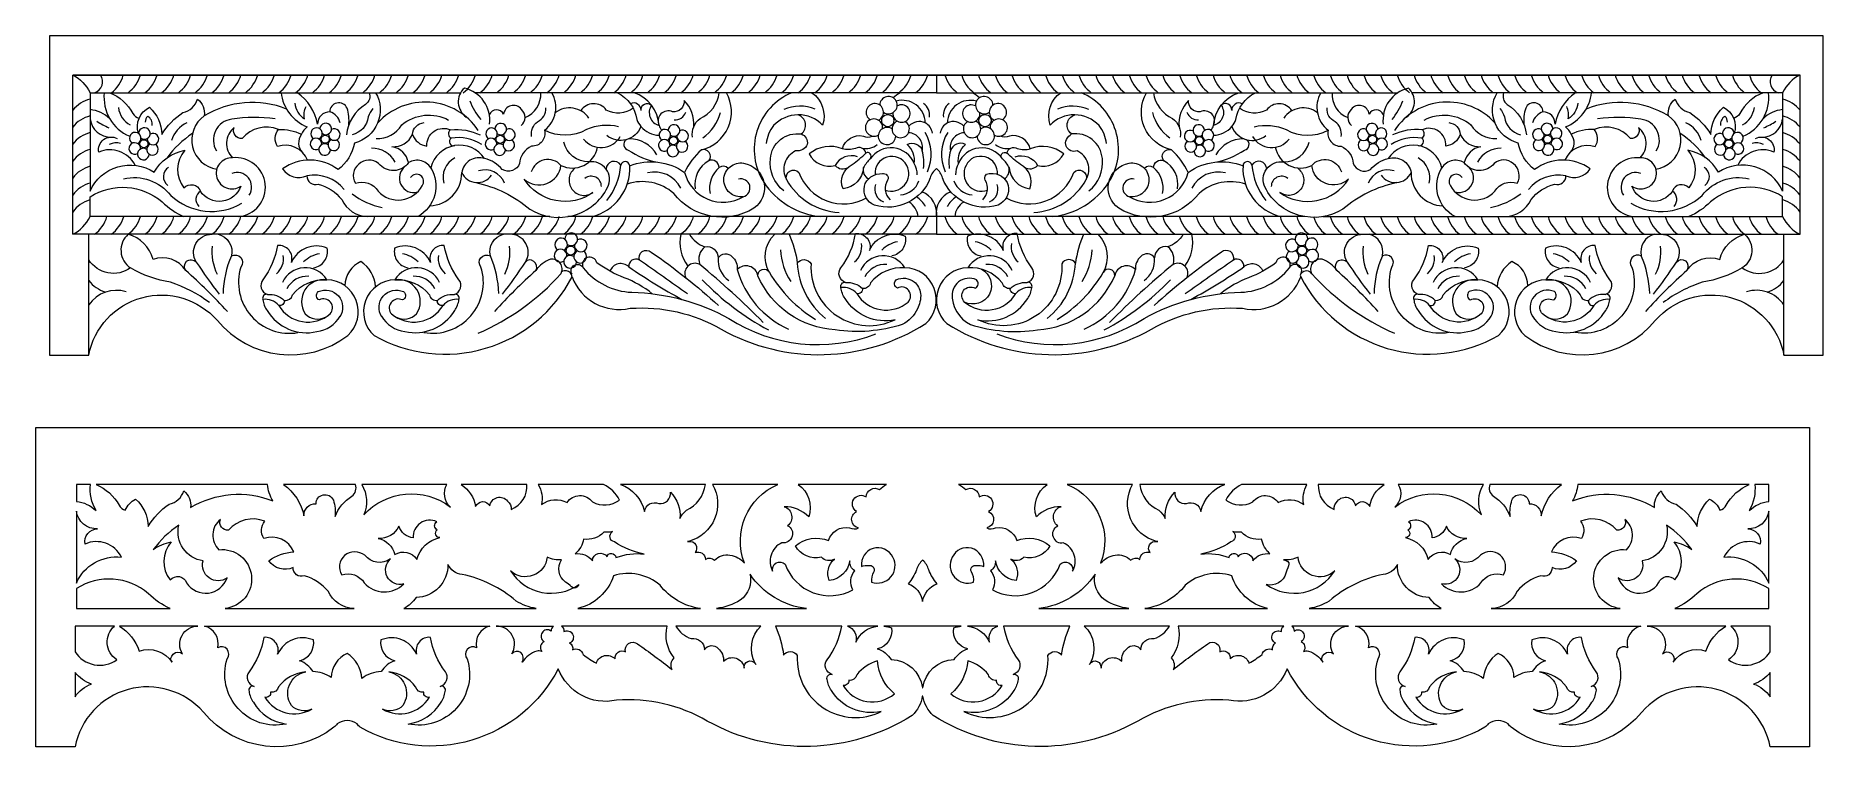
# Model space of a CAD drawing. Header units: millimetres. Extents: x 5491 to 5692, y 3893 to 3974.
import ezdxf

# ---------------------------------------------------------------- set-up
doc = ezdxf.new("R2010")
doc.units = ezdxf.units.MM
doc.header["$MEASUREMENT"] = 0
doc.layers.add('SITARA ALL', color=18, linetype='Continuous', true_color=0x000000)

msp = doc.modelspace()

# ---------------------------------------------------------------- linework, layer by layer
at = {"layer": 'SITARA ALL', "lineweight": 9}
for points, knots in [([(5665.96, 3946.41), (5665.51, 3947.36), (5664.58, 3948), (5663.53, 3948.06), (5662.48, 3948.12), (5661.48, 3947.6), (5660.94, 3946.7), (5659.45, 3946.67), (5658.14, 3945.73), (5657.62, 3944.34), (5657.11, 3942.95), (5657.48, 3941.4), (5658.58, 3940.41), (5663.16, 3936.93), (5669.66, 3937.69), (5673.31, 3942.13), (5675.4, 3944.53), (5678.68, 3945.52), (5681.75, 3944.7), (5684.82, 3943.87), (5687.17, 3941.32), (5687.78, 3938.2), (5687.78, 3938.2), (5692.21, 3938.2), (5692.21, 3938.2), (5692.21, 3938.2), (5692.21, 3974.22), (5692.21, 3974.22), (5692.21, 3974.22), (5592.22, 3974.22), (5592.22, 3974.22), (5592.22, 3974.22), (5492.23, 3974.22), (5492.23, 3974.22), (5492.23, 3974.22), (5492.23, 3938.2), (5492.23, 3938.2), (5492.23, 3938.2), (5496.66, 3938.2), (5496.66, 3938.2), (5497.25, 3941.33), (5499.57, 3943.84), (5502.64, 3944.68), (5505.71, 3945.53), (5509.02, 3944.52), (5511.13, 3942.13), (5514.78, 3937.69), (5521.28, 3936.93), (5525.85, 3940.41), (5526.95, 3941.41), (5527.33, 3942.98), (5526.8, 3944.37), (5526.28, 3945.76), (5524.98, 3946.68), (5523.5, 3946.7), (5522.95, 3947.6), (5521.94, 3948.12), (5520.89, 3948.06), (5519.84, 3947.99), (5518.92, 3947.37), (5518.48, 3946.41)], [0, 0, 0, 0, 0.047619, 0.047619, 0.047619, 0.095238, 0.095238, 0.095238, 0.142857, 0.142857, 0.142857, 0.190476, 0.190476, 0.190476, 0.238095, 0.238095, 0.238095, 0.285714, 0.285714, 0.285714, 0.333333, 0.333333, 0.333333, 0.380952, 0.380952, 0.380952, 0.428571, 0.428571, 0.428571, 0.47619, 0.47619, 0.47619, 0.52381, 0.52381, 0.52381, 0.571429, 0.571429, 0.571429, 0.619048, 0.619048, 0.619048, 0.666667, 0.666667, 0.666667, 0.714286, 0.714286, 0.714286, 0.761905, 0.761905, 0.761905, 0.809524, 0.809524, 0.809524, 0.857143, 0.857143, 0.857143, 0.904762, 0.904762, 0.904762, 1, 1, 1, 1]), ([(5592.22, 3969.79), (5592.22, 3969.79), (5494.84, 3969.79), (5494.84, 3969.79), (5494.84, 3969.79), (5592.22, 3969.79), (5592.22, 3969.79), (5592.22, 3969.79), (5689.59, 3969.79), (5689.59, 3969.79), (5688.73, 3969.36), (5688.04, 3968.67), (5687.63, 3967.8), (5687.63, 3967.8), (5645.84, 3967.8), (5645.84, 3967.8)], [0, 0, 0, 0, 0.166667, 0.166667, 0.166667, 0.333333, 0.333333, 0.333333, 0.5, 0.5, 0.5, 0.666667, 0.666667, 0.666667, 1, 1, 1, 1]), ([(5592.22, 3953.82), (5592.22, 3953.82), (5592.22, 3951.83), (5592.22, 3951.83), (5592.22, 3951.83), (5494.84, 3951.83), (5494.84, 3951.83), (5494.84, 3951.83), (5494.84, 3969.79), (5494.84, 3969.79), (5495.7, 3969.36), (5496.39, 3968.67), (5496.81, 3967.8), (5496.81, 3967.8), (5538.59, 3967.8), (5538.59, 3967.8)], [0, 0, 0, 0, 0.166667, 0.166667, 0.166667, 0.333333, 0.333333, 0.333333, 0.5, 0.5, 0.5, 0.666667, 0.666667, 0.666667, 1, 1, 1, 1]), ([(5497.31, 3967.8), (5497.71, 3967.93), (5498.02, 3968.23), (5498.15, 3968.63), (5498.29, 3969.02), (5498.23, 3969.45), (5497.99, 3969.79)], [0, 0, 0, 0, 0.333333, 0.333333, 0.333333, 1, 1, 1, 1]), ([(5541.84, 3964.24), (5542.07, 3966.13), (5540.84, 3967.88), (5539, 3968.31), (5538.53, 3967.88), (5538.28, 3967.26), (5538.32, 3966.62), (5538.37, 3965.99), (5538.7, 3965.41), (5539.22, 3965.05)], [0, 0, 0, 0, 0.25, 0.25, 0.25, 0.5, 0.5, 0.5, 1, 1, 1, 1]), ([(5592.22, 3951.83), (5592.22, 3951.83), (5689.59, 3951.83), (5689.59, 3951.83), (5689.59, 3951.83), (5689.59, 3969.79), (5689.59, 3969.79), (5689.59, 3969.79), (5592.22, 3969.79), (5592.22, 3969.79), (5592.22, 3969.79), (5592.22, 3967.8), (5592.22, 3967.8), (5592.22, 3967.8), (5540.18, 3967.8), (5540.18, 3967.8)], [0, 0, 0, 0, 0.166667, 0.166667, 0.166667, 0.333333, 0.333333, 0.333333, 0.5, 0.5, 0.5, 0.666667, 0.666667, 0.666667, 1, 1, 1, 1]), ([(5645.21, 3965.05), (5645.74, 3965.41), (5646.07, 3965.99), (5646.11, 3966.63), (5646.15, 3967.26), (5645.91, 3967.88), (5645.44, 3968.31), (5643.59, 3967.87), (5642.37, 3966.13), (5642.59, 3964.24)], [0, 0, 0, 0, 0.25, 0.25, 0.25, 0.5, 0.5, 0.5, 1, 1, 1, 1]), ([(5686.45, 3969.79), (5686.21, 3969.45), (5686.15, 3969.02), (5686.28, 3968.62), (5686.41, 3968.23), (5686.72, 3967.93), (5687.12, 3967.8)], [0, 0, 0, 0, 0.333333, 0.333333, 0.333333, 1, 1, 1, 1]), ([(5496.81, 3967.8), (5496.81, 3967.8), (5496.81, 3956.69), (5496.81, 3956.69), (5497.39, 3958.02), (5498.53, 3959.03), (5499.92, 3959.44), (5501.31, 3959.85), (5502.82, 3959.62), (5504.04, 3958.82), (5504.75, 3960.13), (5506.03, 3961.05), (5507.5, 3961.31), (5506.43, 3960.11), (5506.38, 3958.3), (5507.39, 3957.05), (5507.64, 3957.34), (5508.03, 3957.48), (5508.42, 3957.41), (5508.8, 3957.34), (5509.11, 3957.06), (5509.24, 3956.69), (5508.96, 3956.51), (5508.78, 3956.21), (5508.74, 3955.88), (5508.7, 3955.55), (5508.81, 3955.22), (5509.05, 3954.98)], [0, 0, 0, 0, 0.1, 0.1, 0.1, 0.2, 0.2, 0.2, 0.3, 0.3, 0.3, 0.4, 0.4, 0.4, 0.5, 0.5, 0.5, 0.6, 0.6, 0.6, 0.7, 0.7, 0.7, 0.8, 0.8, 0.8, 1, 1, 1, 1]), ([(5499.02, 3967.8), (5500.13, 3967.34), (5501.05, 3966.51), (5501.63, 3965.45), (5501.77, 3965.18), (5502.02, 3964.98), (5502.32, 3964.9)], [0, 0, 0, 0, 0.333333, 0.333333, 0.333333, 1, 1, 1, 1]), ([(5502.55, 3962.66), (5502.8, 3962.49), (5503.13, 3962.5), (5503.36, 3962.7), (5503.58, 3962.9), (5503.65, 3963.22), (5503.51, 3963.49), (5503.37, 3963.76), (5503.07, 3963.89), (5502.77, 3963.82), (5502.48, 3963.75), (5502.27, 3963.5), (5502.27, 3963.2), (5501.88, 3964.35), (5502.4, 3965.61), (5503.49, 3966.15), (5504.36, 3965.37), (5504.87, 3964.26), (5504.9, 3963.08), (5505.5, 3964.07), (5506.3, 3964.92), (5507.26, 3965.57), (5508.05, 3965.74), (5508.68, 3966.31), (5508.93, 3967.08), (5509.49, 3966.62), (5509.77, 3965.9), (5509.68, 3965.18), (5508.57, 3964.4), (5508.05, 3963.02), (5508.36, 3961.69), (5508.68, 3960.37), (5509.75, 3959.38), (5511.1, 3959.19)], [0, 0, 0, 0, 0.083333, 0.083333, 0.083333, 0.166667, 0.166667, 0.166667, 0.25, 0.25, 0.25, 0.333333, 0.333333, 0.333333, 0.416667, 0.416667, 0.416667, 0.5, 0.5, 0.5, 0.583333, 0.583333, 0.583333, 0.666667, 0.666667, 0.666667, 0.75, 0.75, 0.75, 0.833333, 0.833333, 0.833333, 1, 1, 1, 1]), ([(5518.34, 3967.8), (5518.54, 3966.07), (5519.67, 3964.59), (5521.28, 3963.93), (5521, 3963.71), (5520.78, 3963.43), (5520.64, 3963.11), (5520.16, 3962.48), (5520.21, 3961.6), (5520.76, 3961.04)], [0, 0, 0, 0, 0.25, 0.25, 0.25, 0.5, 0.5, 0.5, 1, 1, 1, 1]), ([(5528.99, 3967.8), (5529.6, 3966.76), (5529.69, 3965.49), (5529.22, 3964.37), (5528.76, 3963.26), (5527.79, 3962.42), (5526.62, 3962.11), (5526.38, 3960.93), (5525.72, 3959.87), (5524.77, 3959.12), (5522.92, 3960.53), (5520.38, 3960.56), (5518.5, 3959.2), (5519.11, 3958.32), (5520.26, 3957.99), (5521.25, 3958.43), (5521.23, 3958.11), (5521.37, 3957.81), (5521.63, 3957.63), (5521.88, 3957.44), (5522.21, 3957.39), (5522.5, 3957.5), (5523.55, 3957.21), (5524.49, 3956.6), (5525.17, 3955.76), (5525.71, 3954.61), (5526.84, 3953.86), (5528.1, 3953.82)], [0, 0, 0, 0, 0.1, 0.1, 0.1, 0.2, 0.2, 0.2, 0.3, 0.3, 0.3, 0.4, 0.4, 0.4, 0.5, 0.5, 0.5, 0.6, 0.6, 0.6, 0.7, 0.7, 0.7, 0.8, 0.8, 0.8, 1, 1, 1, 1]), ([(5519.9, 3966.61), (5519.97, 3965.88), (5520.37, 3965.23), (5520.98, 3964.84), (5520.89, 3965.32), (5520.95, 3965.8), (5521.15, 3966.24)], [0, 0, 0, 0, 0.333333, 0.333333, 0.333333, 1, 1, 1, 1]), ([(5525.97, 3964.19), (5526.04, 3964.82), (5525.97, 3965.45), (5525.78, 3966.04), (5525.58, 3966.49), (5525.1, 3966.74), (5524.62, 3966.63), (5524.15, 3966.52), (5523.81, 3966.12), (5523.84, 3965.64), (5523.46, 3965.65), (5523.1, 3965.51), (5522.84, 3965.24), (5522.58, 3964.98), (5522.44, 3964.62), (5522.46, 3964.25), (5522.17, 3965.68), (5521.35, 3966.95), (5520.17, 3967.8)], [0, 0, 0, 0, 0.142857, 0.142857, 0.142857, 0.285714, 0.285714, 0.285714, 0.428571, 0.428571, 0.428571, 0.571429, 0.571429, 0.571429, 0.714286, 0.714286, 0.714286, 1, 1, 1, 1]), ([(5528.26, 3967.8), (5528.45, 3967.33), (5528.28, 3966.78), (5527.87, 3966.48), (5526.65, 3965.74), (5525.85, 3964.46), (5525.7, 3963.04)], [0, 0, 0, 0, 0.333333, 0.333333, 0.333333, 1, 1, 1, 1]), ([(5540.57, 3963.55), (5539.33, 3965.39), (5537.31, 3966.57), (5535.09, 3966.73), (5532.87, 3966.88), (5530.71, 3966.02), (5529.22, 3964.37)], [0, 0, 0, 0, 0.333333, 0.333333, 0.333333, 1, 1, 1, 1]), ([(5545.4, 3964.08), (5545.67, 3964.31), (5545.83, 3964.64), (5545.84, 3965), (5545.84, 3965.35), (5545.7, 3965.69), (5545.43, 3965.92), (5545.16, 3966.29), (5544.68, 3966.45), (5544.24, 3966.33), (5543.8, 3966.2), (5543.48, 3965.83), (5543.43, 3965.37), (5543.27, 3965.68), (5542.95, 3965.88), (5542.6, 3965.86), (5542.25, 3965.85), (5541.95, 3965.64), (5541.81, 3965.31)], [0, 0, 0, 0, 0.142857, 0.142857, 0.142857, 0.285714, 0.285714, 0.285714, 0.428571, 0.428571, 0.428571, 0.571429, 0.571429, 0.571429, 0.714286, 0.714286, 0.714286, 1, 1, 1, 1]), ([(5556.37, 3963.95), (5555.17, 3964.25), (5553.9, 3964.13), (5552.77, 3963.63), (5551.3, 3962.82), (5549.53, 3962.8), (5548.05, 3963.56), (5549.34, 3964.58), (5549.69, 3966.38), (5548.88, 3967.8)], [0, 0, 0, 0, 0.25, 0.25, 0.25, 0.5, 0.5, 0.5, 1, 1, 1, 1]), ([(5553.05, 3964.93), (5552.64, 3965.53), (5552, 3965.94), (5551.28, 3966.05), (5550.56, 3966.17), (5549.83, 3965.98), (5549.25, 3965.53)], [0, 0, 0, 0, 0.333333, 0.333333, 0.333333, 1, 1, 1, 1]), ([(5558.04, 3966.05), (5557.15, 3965.39), (5555.96, 3965.31), (5555, 3965.84), (5554.66, 3966.3), (5554.11, 3966.57), (5553.54, 3966.55), (5552.97, 3966.53), (5552.44, 3966.24), (5552.13, 3965.76)], [0, 0, 0, 0, 0.25, 0.25, 0.25, 0.5, 0.5, 0.5, 1, 1, 1, 1]), ([(5556.25, 3967.8), (5557.44, 3967.22), (5558.26, 3966.08), (5558.44, 3964.77), (5558.56, 3964.48), (5558.72, 3964.21), (5558.9, 3963.97), (5558.62, 3963.24), (5558, 3962.69), (5557.24, 3962.49), (5556.48, 3962.29), (5555.67, 3962.47), (5555.06, 3962.97)], [0, 0, 0, 0, 0.2, 0.2, 0.2, 0.4, 0.4, 0.4, 0.6, 0.6, 0.6, 1, 1, 1, 1]), ([(5558.92, 3965.79), (5558.92, 3966.08), (5558.78, 3966.35), (5558.53, 3966.51), (5558.29, 3966.67), (5557.98, 3966.69), (5557.72, 3966.56)], [0, 0, 0, 0, 0.333333, 0.333333, 0.333333, 1, 1, 1, 1]), ([(5558.92, 3965.82), (5558.89, 3966.11), (5559.05, 3966.38), (5559.31, 3966.51), (5559.58, 3966.64), (5559.89, 3966.58), (5560.1, 3966.38), (5559.83, 3965.98), (5559.77, 3965.48), (5559.94, 3965.02), (5560.11, 3964.57), (5560.49, 3964.23), (5560.95, 3964.11), (5560.84, 3965.79), (5559.74, 3967.25), (5558.14, 3967.8)], [0, 0, 0, 0, 0.166667, 0.166667, 0.166667, 0.333333, 0.333333, 0.333333, 0.5, 0.5, 0.5, 0.666667, 0.666667, 0.666667, 1, 1, 1, 1]), ([(5564.86, 3963.95), (5564.95, 3965.06), (5564.56, 3966.15), (5563.78, 3966.93), (5563.82, 3966.58), (5563.69, 3966.22), (5563.44, 3965.97), (5563.18, 3965.72), (5562.82, 3965.6), (5562.47, 3965.65), (5562.03, 3965.84), (5561.51, 3965.75), (5561.17, 3965.4), (5560.83, 3965.05), (5560.74, 3964.54), (5560.95, 3964.11), (5561.01, 3963.91), (5561.12, 3963.72), (5561.26, 3963.57)], [0, 0, 0, 0, 0.142857, 0.142857, 0.142857, 0.285714, 0.285714, 0.285714, 0.428571, 0.428571, 0.428571, 0.571429, 0.571429, 0.571429, 0.714286, 0.714286, 0.714286, 1, 1, 1, 1]), ([(5564.72, 3962.78), (5564.59, 3963.59), (5564.92, 3964.4), (5565.58, 3964.89), (5566.76, 3965.42), (5567.57, 3966.53), (5567.73, 3967.8)], [0, 0, 0, 0, 0.333333, 0.333333, 0.333333, 1, 1, 1, 1]), ([(5568.76, 3959.26), (5568.5, 3959.55), (5568.06, 3959.6), (5567.74, 3959.36), (5567.73, 3959.64), (5567.59, 3959.9), (5567.35, 3960.05), (5567.12, 3960.2), (5566.83, 3960.23), (5566.57, 3960.13), (5566.79, 3960.4), (5566.8, 3960.78), (5566.6, 3961.07), (5566.4, 3961.35), (5566.04, 3961.47), (5565.72, 3961.36), (5567.06, 3961.68), (5568.18, 3962.61), (5568.74, 3963.88), (5569.29, 3965.15), (5569.23, 3966.6), (5568.54, 3967.8)], [0, 0, 0, 0, 0.125, 0.125, 0.125, 0.25, 0.25, 0.25, 0.375, 0.375, 0.375, 0.5, 0.5, 0.5, 0.625, 0.625, 0.625, 0.75, 0.75, 0.75, 1, 1, 1, 1]), ([(5575.91, 3967.8), (5574.03, 3967.01), (5572.59, 3965.42), (5571.99, 3963.47), (5571.38, 3961.52), (5571.66, 3959.41), (5572.76, 3957.69), (5574.21, 3955.53), (5576.54, 3954.11), (5579.13, 3953.82)], [0, 0, 0, 0, 0.25, 0.25, 0.25, 0.5, 0.5, 0.5, 1, 1, 1, 1]), ([(5578.19, 3967.8), (5579.34, 3966.98), (5579.83, 3965.5), (5579.39, 3964.15), (5578.66, 3964.9), (5577.66, 3965.31), (5576.61, 3965.3), (5575.57, 3965.28), (5574.58, 3964.85), (5573.87, 3964.08), (5573.39, 3963.51), (5573.1, 3962.8), (5573.04, 3962.06)], [0, 0, 0, 0, 0.2, 0.2, 0.2, 0.4, 0.4, 0.4, 0.6, 0.6, 0.6, 1, 1, 1, 1]), ([(5585.69, 3964.71), (5586.1, 3964.9), (5586.32, 3965.35), (5586.23, 3965.79), (5586.14, 3966.24), (5585.78, 3966.56), (5585.33, 3966.58), (5584.87, 3966.6), (5584.47, 3966.3), (5584.34, 3965.87), (5584.21, 3965.43), (5584.38, 3964.98), (5584.78, 3964.75)], [0, 0, 0, 0, 0.2, 0.2, 0.2, 0.4, 0.4, 0.4, 0.6, 0.6, 0.6, 1, 1, 1, 1]), ([(5586.26, 3965.59), (5586.63, 3965.33), (5587.13, 3965.36), (5587.47, 3965.66), (5587.81, 3965.96), (5587.91, 3966.43), (5587.7, 3966.84), (5587.49, 3967.24), (5587.03, 3967.44), (5586.59, 3967.33), (5586.15, 3967.23), (5585.84, 3966.85), (5585.84, 3966.4)], [0, 0, 0, 0, 0.2, 0.2, 0.2, 0.4, 0.4, 0.4, 0.6, 0.6, 0.6, 1, 1, 1, 1]), ([(5587.31, 3965.53), (5587.27, 3965.08), (5587.55, 3964.66), (5587.97, 3964.52), (5588.4, 3964.37), (5588.87, 3964.53), (5589.11, 3964.91), (5589.35, 3965.29), (5589.3, 3965.79), (5588.99, 3966.12), (5588.67, 3966.44), (5588.2, 3966.52), (5587.8, 3966.3)], [0, 0, 0, 0, 0.2, 0.2, 0.2, 0.4, 0.4, 0.4, 0.6, 0.6, 0.6, 1, 1, 1, 1]), ([(5590.97, 3964.4), (5590.96, 3965.2), (5590.58, 3965.95), (5589.93, 3966.43), (5589.29, 3966.91), (5588.47, 3967.06), (5587.7, 3966.84)], [0, 0, 0, 0, 0.333333, 0.333333, 0.333333, 1, 1, 1, 1]), ([(5596.73, 3966.84), (5595.97, 3967.06), (5595.14, 3966.9), (5594.5, 3966.43), (5593.85, 3965.95), (5593.47, 3965.2), (5593.47, 3964.4)], [0, 0, 0, 0, 0.333333, 0.333333, 0.333333, 1, 1, 1, 1]), ([(5596.63, 3966.3), (5596.23, 3966.52), (5595.74, 3966.44), (5595.43, 3966.1), (5595.13, 3965.77), (5595.08, 3965.29), (5595.33, 3964.91), (5595.58, 3964.53), (5596.05, 3964.37), (5596.48, 3964.53), (5596.9, 3964.68), (5597.17, 3965.08), (5597.13, 3965.53)], [0, 0, 0, 0, 0.2, 0.2, 0.2, 0.4, 0.4, 0.4, 0.6, 0.6, 0.6, 1, 1, 1, 1]), ([(5598.59, 3966.4), (5598.58, 3966.85), (5598.26, 3967.24), (5597.82, 3967.34), (5597.38, 3967.44), (5596.94, 3967.24), (5596.73, 3966.84), (5596.53, 3966.43), (5596.63, 3965.94), (5596.98, 3965.65), (5597.33, 3965.35), (5597.81, 3965.32), (5598.18, 3965.59)], [0, 0, 0, 0, 0.2, 0.2, 0.2, 0.4, 0.4, 0.4, 0.6, 0.6, 0.6, 1, 1, 1, 1]), ([(5599.66, 3964.75), (5600.05, 3964.99), (5600.22, 3965.46), (5600.09, 3965.89), (5599.95, 3966.32), (5599.56, 3966.61), (5599.11, 3966.58), (5598.66, 3966.55), (5598.28, 3966.22), (5598.2, 3965.77), (5598.12, 3965.33), (5598.33, 3964.89), (5598.75, 3964.71)], [0, 0, 0, 0, 0.2, 0.2, 0.2, 0.4, 0.4, 0.4, 0.6, 0.6, 0.6, 1, 1, 1, 1]), ([(5611.39, 3962.06), (5611.33, 3962.8), (5611.04, 3963.51), (5610.57, 3964.08), (5609.85, 3964.85), (5608.86, 3965.28), (5607.82, 3965.3), (5606.77, 3965.31), (5605.77, 3964.9), (5605.04, 3964.15), (5604.6, 3965.5), (5605.09, 3966.98), (5606.24, 3967.8)], [0, 0, 0, 0, 0.2, 0.2, 0.2, 0.4, 0.4, 0.4, 0.6, 0.6, 0.6, 1, 1, 1, 1]), ([(5605.31, 3953.82), (5607.9, 3954.11), (5610.22, 3955.53), (5611.67, 3957.69), (5612.77, 3959.41), (5613.05, 3961.53), (5612.44, 3963.48), (5611.83, 3965.43), (5610.41, 3967.01), (5608.53, 3967.8)], [0, 0, 0, 0, 0.25, 0.25, 0.25, 0.5, 0.5, 0.5, 1, 1, 1, 1]), ([(5617.73, 3956.43), (5617.95, 3957.52), (5617.55, 3958.65), (5616.69, 3959.36), (5616.7, 3959.64), (5616.85, 3959.9), (5617.08, 3960.05), (5617.31, 3960.2), (5617.6, 3960.23), (5617.86, 3960.13), (5617.64, 3960.4), (5617.63, 3960.78), (5617.82, 3961.06), (5618.02, 3961.35), (5618.39, 3961.47), (5618.72, 3961.36), (5617.37, 3961.67), (5616.25, 3962.6), (5615.69, 3963.87), (5615.14, 3965.14), (5615.21, 3966.6), (5615.89, 3967.8)], [0, 0, 0, 0, 0.125, 0.125, 0.125, 0.25, 0.25, 0.25, 0.375, 0.375, 0.375, 0.5, 0.5, 0.5, 0.625, 0.625, 0.625, 0.75, 0.75, 0.75, 1, 1, 1, 1]), ([(5616.7, 3967.8), (5616.86, 3966.53), (5617.68, 3965.42), (5618.85, 3964.89), (5619.51, 3964.4), (5619.84, 3963.59), (5619.71, 3962.78)], [0, 0, 0, 0, 0.333333, 0.333333, 0.333333, 1, 1, 1, 1]), ([(5625.52, 3965.82), (5625.54, 3966.11), (5625.38, 3966.39), (5625.11, 3966.51), (5624.85, 3966.63), (5624.54, 3966.58), (5624.33, 3966.38), (5624.6, 3965.98), (5624.66, 3965.48), (5624.49, 3965.03), (5624.33, 3964.58), (5623.95, 3964.23), (5623.48, 3964.11), (5623.69, 3964.54), (5623.6, 3965.06), (5623.26, 3965.41), (5622.91, 3965.75), (5622.41, 3965.85), (5621.97, 3965.65), (5621.61, 3965.6), (5621.25, 3965.72), (5621, 3965.97), (5620.74, 3966.22), (5620.62, 3966.58), (5620.66, 3966.93), (5619.88, 3966.15), (5619.48, 3965.06), (5619.58, 3963.95)], [0, 0, 0, 0, 0.1, 0.1, 0.1, 0.2, 0.2, 0.2, 0.3, 0.3, 0.3, 0.4, 0.4, 0.4, 0.5, 0.5, 0.5, 0.6, 0.6, 0.6, 0.7, 0.7, 0.7, 0.8, 0.8, 0.8, 1, 1, 1, 1]), ([(5623.18, 3963.57), (5623.32, 3963.72), (5623.42, 3963.91), (5623.48, 3964.11), (5623.59, 3965.79), (5624.7, 3967.25), (5626.3, 3967.8)], [0, 0, 0, 0, 0.333333, 0.333333, 0.333333, 1, 1, 1, 1]), ([(5626.71, 3966.56), (5626.45, 3966.68), (5626.14, 3966.67), (5625.9, 3966.51), (5625.66, 3966.35), (5625.51, 3966.08), (5625.52, 3965.79)], [0, 0, 0, 0, 0.333333, 0.333333, 0.333333, 1, 1, 1, 1]), ([(5625.53, 3963.97), (5625.72, 3964.21), (5625.87, 3964.48), (5625.99, 3964.77), (5626.18, 3966.08), (5627, 3967.22), (5628.18, 3967.8)], [0, 0, 0, 0, 0.333333, 0.333333, 0.333333, 1, 1, 1, 1]), ([(5632.3, 3965.76), (5631.99, 3966.24), (5631.46, 3966.54), (5630.89, 3966.55), (5630.32, 3966.56), (5629.78, 3966.3), (5629.44, 3965.84), (5628.47, 3965.31), (5627.29, 3965.39), (5626.4, 3966.05)], [0, 0, 0, 0, 0.25, 0.25, 0.25, 0.5, 0.5, 0.5, 1, 1, 1, 1]), ([(5635.18, 3965.53), (5634.61, 3965.98), (5633.87, 3966.17), (5633.15, 3966.05), (5632.43, 3965.94), (5631.8, 3965.53), (5631.39, 3964.93)], [0, 0, 0, 0, 0.333333, 0.333333, 0.333333, 1, 1, 1, 1]), ([(5642.62, 3965.31), (5642.49, 3965.64), (5642.18, 3965.85), (5641.83, 3965.86), (5641.48, 3965.87), (5641.16, 3965.69), (5641.01, 3965.37), (5640.95, 3965.83), (5640.63, 3966.21), (5640.19, 3966.33), (5639.74, 3966.45), (5639.27, 3966.29), (5639, 3965.92), (5638.74, 3965.69), (5638.59, 3965.35), (5638.6, 3964.99), (5638.6, 3964.64), (5638.76, 3964.31), (5639.03, 3964.08)], [0, 0, 0, 0, 0.142857, 0.142857, 0.142857, 0.285714, 0.285714, 0.285714, 0.428571, 0.428571, 0.428571, 0.571429, 0.571429, 0.571429, 0.714286, 0.714286, 0.714286, 1, 1, 1, 1]), ([(5655.21, 3964.37), (5653.72, 3966.02), (5651.55, 3966.89), (5649.33, 3966.72), (5647.11, 3966.56), (5645.1, 3965.4), (5643.87, 3963.55)], [0, 0, 0, 0, 0.333333, 0.333333, 0.333333, 1, 1, 1, 1]), ([(5656.33, 3953.82), (5657.59, 3953.86), (5658.73, 3954.61), (5659.26, 3955.76), (5659.95, 3956.6), (5660.88, 3957.21), (5661.93, 3957.5), (5662.23, 3957.39), (5662.56, 3957.44), (5662.81, 3957.63), (5663.06, 3957.82), (5663.2, 3958.11), (5663.19, 3958.43), (5664.17, 3957.99), (5665.33, 3958.32), (5665.94, 3959.2), (5664.05, 3960.56), (5661.51, 3960.53), (5659.66, 3959.12), (5658.71, 3959.87), (5658.05, 3960.93), (5657.81, 3962.11), (5656.64, 3962.42), (5655.68, 3963.25), (5655.21, 3964.37), (5654.75, 3965.48), (5654.84, 3966.76), (5655.44, 3967.8)], [0, 0, 0, 0, 0.1, 0.1, 0.1, 0.2, 0.2, 0.2, 0.3, 0.3, 0.3, 0.4, 0.4, 0.4, 0.5, 0.5, 0.5, 0.6, 0.6, 0.6, 0.7, 0.7, 0.7, 0.8, 0.8, 0.8, 1, 1, 1, 1]), ([(5656.18, 3967.8), (5655.99, 3967.33), (5656.15, 3966.78), (5656.57, 3966.48), (5657.79, 3965.74), (5658.59, 3964.46), (5658.74, 3963.04)], [0, 0, 0, 0, 0.333333, 0.333333, 0.333333, 1, 1, 1, 1]), ([(5660.6, 3965.64), (5660.6, 3966.12), (5660.26, 3966.55), (5659.78, 3966.64), (5659.3, 3966.73), (5658.83, 3966.5), (5658.66, 3966.04), (5658.46, 3965.45), (5658.4, 3964.82), (5658.46, 3964.19)], [0, 0, 0, 0, 0.25, 0.25, 0.25, 0.5, 0.5, 0.5, 1, 1, 1, 1]), ([(5664.26, 3967.8), (5663.08, 3966.95), (5662.26, 3965.68), (5661.97, 3964.25), (5661.99, 3964.62), (5661.85, 3964.98), (5661.59, 3965.24), (5661.33, 3965.51), (5660.97, 3965.65), (5660.6, 3965.64), (5660.03, 3965.44), (5659.59, 3964.97), (5659.42, 3964.39)], [0, 0, 0, 0, 0.2, 0.2, 0.2, 0.4, 0.4, 0.4, 0.6, 0.6, 0.6, 1, 1, 1, 1]), ([(5663.11, 3960.19), (5663.66, 3961.52), (5665.14, 3962.19), (5666.5, 3961.72), (5666.88, 3962.32), (5666.84, 3963.1), (5666.39, 3963.66), (5665.5, 3963.7), (5664.6, 3963.51), (5663.8, 3963.11), (5663.65, 3963.43), (5663.43, 3963.71), (5663.16, 3963.93), (5664.77, 3964.59), (5665.89, 3966.07), (5666.09, 3967.8)], [0, 0, 0, 0, 0.166667, 0.166667, 0.166667, 0.333333, 0.333333, 0.333333, 0.5, 0.5, 0.5, 0.666667, 0.666667, 0.666667, 1, 1, 1, 1]), ([(5664.53, 3966.61), (5664.46, 3965.88), (5664.06, 3965.23), (5663.45, 3964.84), (5663.54, 3965.32), (5663.48, 3965.8), (5663.28, 3966.24)], [0, 0, 0, 0, 0.333333, 0.333333, 0.333333, 1, 1, 1, 1]), ([(5687.63, 3967.8), (5687.63, 3967.8), (5687.63, 3956.69), (5687.63, 3956.69), (5687.04, 3958.02), (5685.9, 3959.03), (5684.5, 3959.44), (5683.11, 3959.85), (5681.61, 3959.63), (5680.4, 3958.82), (5679.68, 3960.13), (5678.41, 3961.05), (5676.94, 3961.31), (5678.01, 3960.11), (5678.05, 3958.3), (5677.04, 3957.05), (5676.79, 3957.34), (5676.4, 3957.48), (5676.01, 3957.41), (5675.63, 3957.33), (5675.32, 3957.06), (5675.2, 3956.69), (5674.67, 3955.88), (5673.72, 3955.44), (5672.75, 3955.56), (5671.78, 3955.67), (5670.96, 3956.35), (5670.64, 3957.27), (5671.11, 3956.94), (5671.7, 3956.86), (5672.23, 3957.05), (5672.77, 3957.23), (5673.18, 3957.67), (5673.34, 3958.21), (5673.49, 3958.75), (5673.38, 3959.34), (5673.03, 3959.79), (5672.67, 3960.23), (5672.13, 3960.48), (5671.57, 3960.45), (5672.03, 3960.91), (5672.28, 3961.54), (5672.25, 3962.2), (5672.21, 3962.85), (5671.9, 3963.45), (5671.39, 3963.86), (5671.51, 3963.57), (5671.46, 3963.24), (5671.28, 3962.99), (5671.09, 3962.74), (5670.78, 3962.61), (5670.47, 3962.64), (5669.48, 3963.83), (5667.83, 3964.24), (5666.39, 3963.66)], [0, 0, 0, 0, 0.052632, 0.052632, 0.052632, 0.105263, 0.105263, 0.105263, 0.157895, 0.157895, 0.157895, 0.210526, 0.210526, 0.210526, 0.263158, 0.263158, 0.263158, 0.315789, 0.315789, 0.315789, 0.368421, 0.368421, 0.368421, 0.421053, 0.421053, 0.421053, 0.473684, 0.473684, 0.473684, 0.526316, 0.526316, 0.526316, 0.578947, 0.578947, 0.578947, 0.631579, 0.631579, 0.631579, 0.684211, 0.684211, 0.684211, 0.736842, 0.736842, 0.736842, 0.789474, 0.789474, 0.789474, 0.842105, 0.842105, 0.842105, 0.894737, 0.894737, 0.894737, 1, 1, 1, 1]), ([(5673.34, 3959.19), (5674.68, 3959.39), (5675.77, 3960.39), (5676.08, 3961.72), (5676.38, 3963.04), (5675.87, 3964.41), (5674.75, 3965.18), (5674.66, 3965.9), (5674.94, 3966.62), (5675.5, 3967.08), (5675.75, 3966.31), (5676.39, 3965.74), (5677.17, 3965.57), (5678.13, 3964.92), (5678.93, 3964.07), (5679.53, 3963.08), (5679.56, 3964.26), (5680.08, 3965.37), (5680.95, 3966.15), (5682.04, 3965.61), (5682.56, 3964.35), (5682.16, 3963.2), (5682.15, 3963.5), (5681.94, 3963.76), (5681.65, 3963.82), (5681.35, 3963.89), (5681.06, 3963.76), (5680.92, 3963.49), (5680.79, 3963.22), (5680.86, 3962.89), (5681.09, 3962.7), (5681.32, 3962.5), (5681.64, 3962.48), (5681.88, 3962.66)], [0, 0, 0, 0, 0.083333, 0.083333, 0.083333, 0.166667, 0.166667, 0.166667, 0.25, 0.25, 0.25, 0.333333, 0.333333, 0.333333, 0.416667, 0.416667, 0.416667, 0.5, 0.5, 0.5, 0.583333, 0.583333, 0.583333, 0.666667, 0.666667, 0.666667, 0.75, 0.75, 0.75, 0.833333, 0.833333, 0.833333, 1, 1, 1, 1]), ([(5685.42, 3967.8), (5684.3, 3967.34), (5683.38, 3966.51), (5682.81, 3965.45), (5682.67, 3965.18), (5682.41, 3964.98), (5682.11, 3964.9)], [0, 0, 0, 0, 0.333333, 0.333333, 0.333333, 1, 1, 1, 1]), ([(5503.81, 3964.08), (5503.86, 3964.51), (5503.66, 3964.92), (5503.3, 3965.15), (5503.11, 3964.99), (5503.01, 3964.74), (5503.03, 3964.49)], [0, 0, 0, 0, 0.333333, 0.333333, 0.333333, 1, 1, 1, 1]), ([(5517.67, 3964.86), (5516.04, 3965.07), (5514.4, 3965.05), (5512.78, 3964.8), (5511.98, 3964.71), (5511.28, 3964.21), (5510.94, 3963.48), (5510.59, 3962.76), (5510.63, 3961.91), (5511.06, 3961.23)], [0, 0, 0, 0, 0.25, 0.25, 0.25, 0.5, 0.5, 0.5, 1, 1, 1, 1]), ([(5518.04, 3963.66), (5516.6, 3964.24), (5514.96, 3963.83), (5513.96, 3962.64), (5513.65, 3962.61), (5513.35, 3962.74), (5513.16, 3962.99), (5512.97, 3963.24), (5512.93, 3963.57), (5513.04, 3963.86), (5512.53, 3963.45), (5512.22, 3962.85), (5512.19, 3962.19), (5512.15, 3961.54), (5512.4, 3960.91), (5512.87, 3960.45)], [0, 0, 0, 0, 0.166667, 0.166667, 0.166667, 0.333333, 0.333333, 0.333333, 0.5, 0.5, 0.5, 0.666667, 0.666667, 0.666667, 1, 1, 1, 1]), ([(5522.99, 3963.18), (5523.24, 3963), (5523.57, 3963.02), (5523.8, 3963.22), (5524.02, 3963.42), (5524.09, 3963.74), (5523.95, 3964.01), (5523.81, 3964.27), (5523.51, 3964.41), (5523.21, 3964.34), (5522.92, 3964.27), (5522.71, 3964.02), (5522.71, 3963.72)], [0, 0, 0, 0, 0.2, 0.2, 0.2, 0.4, 0.4, 0.4, 0.6, 0.6, 0.6, 1, 1, 1, 1]), ([(5528.67, 3966.02), (5528.45, 3965.74), (5528.28, 3965.42), (5528.17, 3965.07), (5528.05, 3964.08), (5527.31, 3963.28), (5526.34, 3963.06)], [0, 0, 0, 0, 0.333333, 0.333333, 0.333333, 1, 1, 1, 1]), ([(5529.04, 3962.65), (5530.22, 3962.57), (5531.34, 3963.15), (5531.94, 3964.16), (5533.42, 3965.41), (5535.52, 3965.63), (5537.22, 3964.71)], [0, 0, 0, 0, 0.333333, 0.333333, 0.333333, 1, 1, 1, 1]), ([(5535.32, 3959.16), (5535.09, 3959.62), (5534.67, 3959.96), (5534.18, 3960.11), (5533.68, 3960.25), (5533.15, 3960.18), (5532.71, 3959.91), (5532.5, 3960.83), (5531.77, 3961.54), (5530.84, 3961.71), (5531.83, 3961.65), (5532.75, 3962.2), (5533.16, 3963.09), (5533.19, 3963.8), (5533.75, 3964.37), (5534.45, 3964.42)], [0, 0, 0, 0, 0.166667, 0.166667, 0.166667, 0.333333, 0.333333, 0.333333, 0.5, 0.5, 0.5, 0.666667, 0.666667, 0.666667, 1, 1, 1, 1]), ([(5542.73, 3963.16), (5542.97, 3962.99), (5543.31, 3963.01), (5543.53, 3963.21), (5543.76, 3963.41), (5543.83, 3963.72), (5543.69, 3963.99), (5543.55, 3964.26), (5543.24, 3964.4), (5542.95, 3964.32), (5542.66, 3964.25), (5542.45, 3964), (5542.45, 3963.7)], [0, 0, 0, 0, 0.2, 0.2, 0.2, 0.4, 0.4, 0.4, 0.6, 0.6, 0.6, 1, 1, 1, 1]), ([(5546.58, 3962.85), (5546.46, 3963.5), (5546.73, 3964.15), (5547.26, 3964.53), (5547.86, 3964.81), (5548.23, 3965.43), (5548.17, 3966.09)], [0, 0, 0, 0, 0.333333, 0.333333, 0.333333, 1, 1, 1, 1]), ([(5562.25, 3963), (5562.5, 3962.83), (5562.84, 3962.85), (5563.06, 3963.05), (5563.29, 3963.25), (5563.36, 3963.57), (5563.22, 3963.84), (5563.08, 3964.1), (5562.77, 3964.24), (5562.48, 3964.17), (5562.19, 3964.1), (5561.98, 3963.85), (5561.98, 3963.55)], [0, 0, 0, 0, 0.2, 0.2, 0.2, 0.4, 0.4, 0.4, 0.6, 0.6, 0.6, 1, 1, 1, 1]), ([(5576.99, 3963.14), (5577.35, 3963.42), (5577.53, 3963.88), (5577.45, 3964.33), (5577.37, 3964.78), (5577.05, 3965.16), (5576.62, 3965.3)], [0, 0, 0, 0, 0.333333, 0.333333, 0.333333, 1, 1, 1, 1]), ([(5586.16, 3963.77), (5586.2, 3964.22), (5585.93, 3964.64), (5585.5, 3964.78), (5585.07, 3964.93), (5584.6, 3964.78), (5584.36, 3964.4), (5584.12, 3964.01), (5584.17, 3963.51), (5584.48, 3963.19), (5584.8, 3962.86), (5585.28, 3962.78), (5585.67, 3963.01)], [0, 0, 0, 0, 0.2, 0.2, 0.2, 0.4, 0.4, 0.4, 0.6, 0.6, 0.6, 1, 1, 1, 1]), ([(5587.42, 3964.65), (5587.42, 3964.9), (5587.29, 3965.13), (5587.08, 3965.25), (5586.87, 3965.37), (5586.6, 3965.37), (5586.39, 3965.25), (5586.18, 3965.13), (5586.05, 3964.9), (5586.05, 3964.65), (5586.05, 3964.41), (5586.18, 3964.18), (5586.39, 3964.06), (5586.6, 3963.93), (5586.87, 3963.93), (5587.08, 3964.06), (5587.29, 3964.18), (5587.42, 3964.41), (5587.42, 3964.65)], [0, 0, 0, 0, 0.166667, 0.166667, 0.166667, 0.333333, 0.333333, 0.333333, 0.5, 0.5, 0.5, 0.666667, 0.666667, 0.666667, 0.833333, 0.833333, 0.833333, 1, 1, 1, 1]), ([(5587.79, 3964.6), (5587.38, 3964.4), (5587.15, 3963.96), (5587.24, 3963.51), (5587.33, 3963.07), (5587.69, 3962.74), (5588.14, 3962.72), (5588.6, 3962.71), (5589, 3963), (5589.13, 3963.43), (5589.26, 3963.87), (5589.09, 3964.32), (5588.69, 3964.55)], [0, 0, 0, 0, 0.2, 0.2, 0.2, 0.4, 0.4, 0.4, 0.6, 0.6, 0.6, 1, 1, 1, 1]), ([(5591.77, 3963.22), (5591.7, 3963.72), (5591.41, 3964.15), (5590.97, 3964.4), (5590.34, 3964.7), (5589.59, 3964.54), (5589.12, 3964.02)], [0, 0, 0, 0, 0.333333, 0.333333, 0.333333, 1, 1, 1, 1]), ([(5595.31, 3964.02), (5594.85, 3964.54), (5594.1, 3964.7), (5593.47, 3964.4), (5593.03, 3964.15), (5592.73, 3963.72), (5592.66, 3963.22)], [0, 0, 0, 0, 0.333333, 0.333333, 0.333333, 1, 1, 1, 1]), ([(5595.74, 3964.55), (5595.35, 3964.32), (5595.17, 3963.85), (5595.31, 3963.41), (5595.45, 3962.98), (5595.84, 3962.7), (5596.29, 3962.72), (5596.74, 3962.75), (5597.12, 3963.09), (5597.2, 3963.53), (5597.28, 3963.98), (5597.06, 3964.41), (5596.65, 3964.6)], [0, 0, 0, 0, 0.2, 0.2, 0.2, 0.4, 0.4, 0.4, 0.6, 0.6, 0.6, 1, 1, 1, 1]), ([(5598.39, 3964.65), (5598.39, 3964.9), (5598.26, 3965.13), (5598.04, 3965.25), (5597.83, 3965.37), (5597.57, 3965.37), (5597.35, 3965.25), (5597.14, 3965.13), (5597.01, 3964.9), (5597.01, 3964.65), (5597.01, 3964.41), (5597.14, 3964.18), (5597.35, 3964.06), (5597.57, 3963.93), (5597.83, 3963.93), (5598.04, 3964.06), (5598.26, 3964.18), (5598.39, 3964.41), (5598.39, 3964.65)], [0, 0, 0, 0, 0.166667, 0.166667, 0.166667, 0.333333, 0.333333, 0.333333, 0.5, 0.5, 0.5, 0.666667, 0.666667, 0.666667, 0.833333, 0.833333, 0.833333, 1, 1, 1, 1]), ([(5598.77, 3963.01), (5599.16, 3962.79), (5599.66, 3962.87), (5599.96, 3963.2), (5600.27, 3963.53), (5600.32, 3964.02), (5600.07, 3964.4), (5599.82, 3964.77), (5599.35, 3964.93), (5598.92, 3964.78), (5598.49, 3964.62), (5598.22, 3964.22), (5598.27, 3963.77)], [0, 0, 0, 0, 0.2, 0.2, 0.2, 0.4, 0.4, 0.4, 0.6, 0.6, 0.6, 1, 1, 1, 1]), ([(5609.42, 3956.73), (5610.52, 3957.61), (5611.09, 3958.98), (5610.93, 3960.38), (5610.86, 3961.22), (5610.45, 3961.99), (5609.79, 3962.51), (5609.12, 3963.04), (5608.28, 3963.26), (5607.45, 3963.14), (5607.08, 3963.42), (5606.9, 3963.87), (5606.98, 3964.33), (5607.06, 3964.78), (5607.38, 3965.15), (5607.82, 3965.3)], [0, 0, 0, 0, 0.166667, 0.166667, 0.166667, 0.333333, 0.333333, 0.333333, 0.5, 0.5, 0.5, 0.666667, 0.666667, 0.666667, 1, 1, 1, 1]), ([(5622.46, 3963.55), (5622.45, 3963.85), (5622.24, 3964.11), (5621.94, 3964.17), (5621.65, 3964.24), (5621.35, 3964.11), (5621.22, 3963.84), (5621.08, 3963.57), (5621.15, 3963.24), (5621.38, 3963.04), (5621.61, 3962.85), (5621.93, 3962.83), (5622.18, 3963)], [0, 0, 0, 0, 0.2, 0.2, 0.2, 0.4, 0.4, 0.4, 0.6, 0.6, 0.6, 1, 1, 1, 1]), ([(5628.06, 3963.95), (5629.26, 3964.25), (5630.54, 3964.13), (5631.67, 3963.63), (5633.13, 3962.82), (5634.9, 3962.79), (5636.38, 3963.56), (5636.28, 3963.12), (5636.39, 3962.65), (5636.68, 3962.3), (5636.97, 3961.95), (5637.4, 3961.74), (5637.85, 3961.75), (5638.64, 3961.42), (5639.16, 3960.66), (5639.21, 3959.81), (5639.36, 3959.45), (5639.66, 3959.16), (5640.03, 3959.03), (5640.4, 3958.9), (5640.81, 3958.94), (5641.15, 3959.14), (5641.68, 3959.75), (5642.38, 3960.18), (5643.16, 3960.37), (5643.71, 3960.54), (5644.31, 3960.47), (5644.81, 3960.17), (5645.3, 3959.87), (5645.64, 3959.36), (5645.74, 3958.79), (5645.71, 3956.76), (5647.31, 3955.09), (5649.33, 3955.04)], [0, 0, 0, 0, 0.083333, 0.083333, 0.083333, 0.166667, 0.166667, 0.166667, 0.25, 0.25, 0.25, 0.333333, 0.333333, 0.333333, 0.416667, 0.416667, 0.416667, 0.5, 0.5, 0.5, 0.583333, 0.583333, 0.583333, 0.666667, 0.666667, 0.666667, 0.75, 0.75, 0.75, 0.833333, 0.833333, 0.833333, 1, 1, 1, 1]), ([(5637.85, 3962.85), (5637.97, 3963.5), (5637.71, 3964.15), (5637.17, 3964.53), (5636.57, 3964.81), (5636.21, 3965.43), (5636.27, 3966.09)], [0, 0, 0, 0, 0.333333, 0.333333, 0.333333, 1, 1, 1, 1]), ([(5641.98, 3963.7), (5641.98, 3964), (5641.77, 3964.26), (5641.47, 3964.33), (5641.18, 3964.39), (5640.88, 3964.26), (5640.75, 3963.99), (5640.61, 3963.72), (5640.68, 3963.39), (5640.91, 3963.2), (5641.14, 3963), (5641.46, 3962.98), (5641.71, 3963.16)], [0, 0, 0, 0, 0.2, 0.2, 0.2, 0.4, 0.4, 0.4, 0.6, 0.6, 0.6, 1, 1, 1, 1]), ([(5647.21, 3964.71), (5648.92, 3965.63), (5651.01, 3965.41), (5652.49, 3964.16), (5653.1, 3963.15), (5654.22, 3962.56), (5655.39, 3962.65)], [0, 0, 0, 0, 0.333333, 0.333333, 0.333333, 1, 1, 1, 1]), ([(5649.98, 3964.42), (5650.69, 3964.37), (5651.24, 3963.8), (5651.27, 3963.09), (5651.69, 3962.2), (5652.61, 3961.65), (5653.59, 3961.71), (5652.66, 3961.54), (5651.93, 3960.83), (5651.72, 3959.91), (5651.28, 3960.18), (5650.75, 3960.25), (5650.25, 3960.1), (5649.76, 3959.96), (5649.35, 3959.62), (5649.11, 3959.16)], [0, 0, 0, 0, 0.166667, 0.166667, 0.166667, 0.333333, 0.333333, 0.333333, 0.5, 0.5, 0.5, 0.666667, 0.666667, 0.666667, 1, 1, 1, 1]), ([(5655.76, 3966.02), (5655.99, 3965.74), (5656.16, 3965.42), (5656.26, 3965.07), (5656.39, 3964.08), (5657.12, 3963.28), (5658.09, 3963.06)], [0, 0, 0, 0, 0.333333, 0.333333, 0.333333, 1, 1, 1, 1]), ([(5661.72, 3963.72), (5661.72, 3964.02), (5661.5, 3964.28), (5661.21, 3964.34), (5660.91, 3964.41), (5660.62, 3964.28), (5660.48, 3964.01), (5660.35, 3963.74), (5660.42, 3963.41), (5660.65, 3963.21), (5660.88, 3963.02), (5661.2, 3963), (5661.45, 3963.18)], [0, 0, 0, 0, 0.2, 0.2, 0.2, 0.4, 0.4, 0.4, 0.6, 0.6, 0.6, 1, 1, 1, 1]), ([(5673.38, 3961.23), (5673.8, 3961.91), (5673.85, 3962.77), (5673.5, 3963.49), (5673.14, 3964.22), (5672.45, 3964.71), (5671.65, 3964.8), (5670.04, 3965.05), (5668.39, 3965.07), (5666.77, 3964.86)], [0, 0, 0, 0, 0.25, 0.25, 0.25, 0.5, 0.5, 0.5, 1, 1, 1, 1]), ([(5681.4, 3964.49), (5681.42, 3964.74), (5681.32, 3964.99), (5681.13, 3965.15), (5680.77, 3964.92), (5680.57, 3964.51), (5680.62, 3964.08)], [0, 0, 0, 0, 0.333333, 0.333333, 0.333333, 1, 1, 1, 1]), ([(5501.88, 3959.61), (5501.13, 3961.12), (5499.32, 3961.77), (5497.78, 3961.09), (5497.68, 3961.63), (5497.89, 3962.18), (5498.33, 3962.51), (5498.77, 3962.84), (5499.37, 3962.89), (5499.86, 3962.64)], [0, 0, 0, 0, 0.25, 0.25, 0.25, 0.5, 0.5, 0.5, 1, 1, 1, 1]), ([(5502.49, 3961.45), (5502.51, 3961.75), (5502.33, 3962.03), (5502.04, 3962.12), (5501.76, 3962.22), (5501.45, 3962.12), (5501.29, 3961.86), (5501.12, 3961.61), (5501.16, 3961.27), (5501.37, 3961.06), (5501.58, 3960.84), (5501.9, 3960.78), (5502.16, 3960.94)], [0, 0, 0, 0, 0.2, 0.2, 0.2, 0.4, 0.4, 0.4, 0.6, 0.6, 0.6, 1, 1, 1, 1]), ([(5502.17, 3962.07), (5502.44, 3962.2), (5502.59, 3962.5), (5502.53, 3962.79), (5502.47, 3963.09), (5502.23, 3963.31), (5501.93, 3963.32), (5501.63, 3963.33), (5501.36, 3963.14), (5501.27, 3962.85), (5501.19, 3962.56), (5501.3, 3962.25), (5501.56, 3962.1)], [0, 0, 0, 0, 0.2, 0.2, 0.2, 0.4, 0.4, 0.4, 0.6, 0.6, 0.6, 1, 1, 1, 1]), ([(5503.33, 3962.03), (5503.33, 3962.2), (5503.24, 3962.35), (5503.1, 3962.43), (5502.96, 3962.51), (5502.78, 3962.51), (5502.64, 3962.43), (5502.5, 3962.35), (5502.41, 3962.2), (5502.41, 3962.03), (5502.41, 3961.87), (5502.5, 3961.72), (5502.64, 3961.64), (5502.78, 3961.55), (5502.96, 3961.55), (5503.1, 3961.64), (5503.24, 3961.72), (5503.33, 3961.87), (5503.33, 3962.03)], [0, 0, 0, 0, 0.166667, 0.166667, 0.166667, 0.333333, 0.333333, 0.333333, 0.5, 0.5, 0.5, 0.666667, 0.666667, 0.666667, 0.833333, 0.833333, 0.833333, 1, 1, 1, 1]), ([(5503.25, 3962.62), (5503.22, 3962.32), (5503.41, 3962.04), (5503.69, 3961.94), (5503.98, 3961.85), (5504.29, 3961.95), (5504.45, 3962.2), (5504.61, 3962.46), (5504.58, 3962.79), (5504.37, 3963.01), (5504.16, 3963.23), (5503.84, 3963.28), (5503.58, 3963.13)], [0, 0, 0, 0, 0.2, 0.2, 0.2, 0.4, 0.4, 0.4, 0.6, 0.6, 0.6, 1, 1, 1, 1]), ([(5521.32, 3960.19), (5520.78, 3961.52), (5519.29, 3962.19), (5517.94, 3961.72), (5517.56, 3962.32), (5517.6, 3963.1), (5518.04, 3963.66), (5518.94, 3963.7), (5519.83, 3963.51), (5520.64, 3963.11)], [0, 0, 0, 0, 0.25, 0.25, 0.25, 0.5, 0.5, 0.5, 1, 1, 1, 1]), ([(5522.93, 3961.96), (5522.95, 3962.26), (5522.77, 3962.54), (5522.48, 3962.64), (5522.19, 3962.74), (5521.89, 3962.64), (5521.72, 3962.38), (5521.56, 3962.13), (5521.6, 3961.79), (5521.81, 3961.57), (5522.01, 3961.36), (5522.33, 3961.3), (5522.6, 3961.45)], [0, 0, 0, 0, 0.2, 0.2, 0.2, 0.4, 0.4, 0.4, 0.6, 0.6, 0.6, 1, 1, 1, 1]), ([(5522.61, 3962.59), (5522.88, 3962.72), (5523.03, 3963.02), (5522.97, 3963.31), (5522.91, 3963.61), (5522.67, 3963.82), (5522.37, 3963.84), (5522.07, 3963.85), (5521.79, 3963.65), (5521.71, 3963.36), (5521.63, 3963.07), (5521.74, 3962.77), (5522, 3962.62)], [0, 0, 0, 0, 0.2, 0.2, 0.2, 0.4, 0.4, 0.4, 0.6, 0.6, 0.6, 1, 1, 1, 1]), ([(5523.63, 3961.93), (5523.38, 3962.1), (5523.04, 3962.08), (5522.82, 3961.88), (5522.59, 3961.68), (5522.52, 3961.36), (5522.66, 3961.1), (5522.8, 3960.83), (5523.11, 3960.69), (5523.4, 3960.76), (5523.7, 3960.83), (5523.9, 3961.08), (5523.9, 3961.39)], [0, 0, 0, 0, 0.2, 0.2, 0.2, 0.4, 0.4, 0.4, 0.6, 0.6, 0.6, 1, 1, 1, 1]), ([(5523.77, 3962.55), (5523.77, 3962.72), (5523.68, 3962.87), (5523.54, 3962.95), (5523.39, 3963.03), (5523.22, 3963.03), (5523.08, 3962.95), (5522.94, 3962.87), (5522.85, 3962.72), (5522.85, 3962.55), (5522.85, 3962.39), (5522.94, 3962.24), (5523.08, 3962.15), (5523.22, 3962.07), (5523.39, 3962.07), (5523.54, 3962.15), (5523.68, 3962.24), (5523.77, 3962.39), (5523.77, 3962.55)], [0, 0, 0, 0, 0.166667, 0.166667, 0.166667, 0.333333, 0.333333, 0.333333, 0.5, 0.5, 0.5, 0.666667, 0.666667, 0.666667, 0.833333, 0.833333, 0.833333, 1, 1, 1, 1]), ([(5524.01, 3962.52), (5523.73, 3962.39), (5523.58, 3962.09), (5523.64, 3961.79), (5523.7, 3961.5), (5523.94, 3961.28), (5524.25, 3961.27), (5524.55, 3961.25), (5524.82, 3961.45), (5524.9, 3961.74), (5524.99, 3962.03), (5524.87, 3962.33), (5524.61, 3962.48)], [0, 0, 0, 0, 0.2, 0.2, 0.2, 0.4, 0.4, 0.4, 0.6, 0.6, 0.6, 1, 1, 1, 1]), ([(5523.69, 3963.14), (5523.66, 3962.84), (5523.85, 3962.56), (5524.13, 3962.46), (5524.42, 3962.37), (5524.73, 3962.47), (5524.89, 3962.72), (5525.05, 3962.98), (5525.02, 3963.31), (5524.81, 3963.53), (5524.6, 3963.75), (5524.28, 3963.8), (5524.02, 3963.65)], [0, 0, 0, 0, 0.2, 0.2, 0.2, 0.4, 0.4, 0.4, 0.6, 0.6, 0.6, 1, 1, 1, 1]), ([(5533.16, 3963.09), (5533.4, 3962.38), (5534.03, 3961.87), (5534.77, 3961.77), (5534.73, 3962.44), (5535.04, 3963.07), (5535.59, 3963.45), (5536.13, 3963.82), (5536.84, 3963.88), (5537.44, 3963.61), (5538.59, 3963.74), (5539.74, 3963.54), (5540.77, 3963.04)], [0, 0, 0, 0, 0.2, 0.2, 0.2, 0.4, 0.4, 0.4, 0.6, 0.6, 0.6, 1, 1, 1, 1]), ([(5537.44, 3963.61), (5537.28, 3963.5), (5537.19, 3963.32), (5537.2, 3963.12), (5537.22, 3962.93), (5537.33, 3962.76), (5537.5, 3962.67)], [0, 0, 0, 0, 0.333333, 0.333333, 0.333333, 1, 1, 1, 1]), ([(5540.96, 3961.95), (5539.93, 3962.6), (5538.7, 3962.86), (5537.5, 3962.67), (5537.31, 3962.54), (5537.25, 3962.28), (5537.36, 3962.07), (5537.47, 3961.86), (5537.69, 3961.75), (5537.91, 3961.84)], [0, 0, 0, 0, 0.25, 0.25, 0.25, 0.5, 0.5, 0.5, 1, 1, 1, 1]), ([(5548.05, 3963.56), (5548.15, 3963.12), (5548.05, 3962.65), (5547.76, 3962.3), (5547.47, 3961.95), (5547.04, 3961.75), (5546.58, 3961.75), (5545.8, 3961.42), (5545.27, 3960.66), (5545.22, 3959.81), (5545.08, 3959.45), (5544.78, 3959.16), (5544.41, 3959.03), (5544.03, 3958.9), (5543.62, 3958.94), (5543.28, 3959.14), (5542.76, 3959.75), (5542.06, 3960.18), (5541.28, 3960.37), (5540.72, 3960.54), (5540.12, 3960.47), (5539.62, 3960.17), (5539.13, 3959.86), (5538.79, 3959.36), (5538.7, 3958.79), (5538.99, 3958.15), (5539.61, 3957.72), (5540.31, 3957.66), (5541.01, 3957.61), (5541.68, 3957.93), (5542.07, 3958.51)], [0, 0, 0, 0, 0.090909, 0.090909, 0.090909, 0.181818, 0.181818, 0.181818, 0.272727, 0.272727, 0.272727, 0.363636, 0.363636, 0.363636, 0.454545, 0.454545, 0.454545, 0.545455, 0.545455, 0.545455, 0.636364, 0.636364, 0.636364, 0.727273, 0.727273, 0.727273, 0.818182, 0.818182, 0.818182, 1, 1, 1, 1]), ([(5540.3, 3957.66), (5542.55, 3957.18), (5544.65, 3956.15), (5546.39, 3954.66), (5547.87, 3953.75), (5549.65, 3953.5), (5551.32, 3953.96), (5552.98, 3954.43), (5554.37, 3955.57), (5555.15, 3957.11), (5555.49, 3957.79), (5555.42, 3958.59), (5554.97, 3959.19), (5554.53, 3959.8), (5553.79, 3960.11), (5553.05, 3959.99), (5551.7, 3959.99), (5550.52, 3960.92), (5550.2, 3962.23)], [0, 0, 0, 0, 0.142857, 0.142857, 0.142857, 0.285714, 0.285714, 0.285714, 0.428571, 0.428571, 0.428571, 0.571429, 0.571429, 0.571429, 0.714286, 0.714286, 0.714286, 1, 1, 1, 1]), ([(5542.66, 3961.95), (5542.69, 3962.25), (5542.5, 3962.53), (5542.22, 3962.62), (5541.93, 3962.72), (5541.62, 3962.62), (5541.46, 3962.36), (5541.3, 3962.11), (5541.33, 3961.78), (5541.54, 3961.56), (5541.75, 3961.34), (5542.07, 3961.29), (5542.33, 3961.44)], [0, 0, 0, 0, 0.2, 0.2, 0.2, 0.4, 0.4, 0.4, 0.6, 0.6, 0.6, 1, 1, 1, 1]), ([(5542.34, 3962.57), (5542.62, 3962.7), (5542.77, 3963), (5542.71, 3963.29), (5542.65, 3963.59), (5542.41, 3963.81), (5542.11, 3963.82), (5541.8, 3963.83), (5541.53, 3963.64), (5541.45, 3963.35), (5541.36, 3963.06), (5541.48, 3962.75), (5541.74, 3962.6)], [0, 0, 0, 0, 0.2, 0.2, 0.2, 0.4, 0.4, 0.4, 0.6, 0.6, 0.6, 1, 1, 1, 1]), ([(5543.5, 3962.53), (5543.5, 3962.7), (5543.42, 3962.85), (5543.27, 3962.93), (5543.13, 3963.01), (5542.96, 3963.01), (5542.81, 3962.93), (5542.67, 3962.85), (5542.58, 3962.7), (5542.58, 3962.53), (5542.58, 3962.37), (5542.67, 3962.22), (5542.81, 3962.14), (5542.96, 3962.05), (5543.13, 3962.05), (5543.27, 3962.14), (5543.42, 3962.22), (5543.5, 3962.37), (5543.5, 3962.53)], [0, 0, 0, 0, 0.166667, 0.166667, 0.166667, 0.333333, 0.333333, 0.333333, 0.5, 0.5, 0.5, 0.666667, 0.666667, 0.666667, 0.833333, 0.833333, 0.833333, 1, 1, 1, 1]), ([(5543.74, 3962.5), (5543.47, 3962.37), (5543.32, 3962.07), (5543.38, 3961.77), (5543.44, 3961.48), (5543.68, 3961.26), (5543.98, 3961.25), (5544.29, 3961.24), (5544.56, 3961.43), (5544.64, 3961.72), (5544.73, 3962.01), (5544.61, 3962.32), (5544.35, 3962.47)], [0, 0, 0, 0, 0.2, 0.2, 0.2, 0.4, 0.4, 0.4, 0.6, 0.6, 0.6, 1, 1, 1, 1]), ([(5543.43, 3963.12), (5543.4, 3962.82), (5543.58, 3962.54), (5543.87, 3962.45), (5544.16, 3962.35), (5544.46, 3962.45), (5544.63, 3962.71), (5544.79, 3962.96), (5544.75, 3963.29), (5544.55, 3963.51), (5544.34, 3963.73), (5544.02, 3963.78), (5543.76, 3963.63)], [0, 0, 0, 0, 0.2, 0.2, 0.2, 0.4, 0.4, 0.4, 0.6, 0.6, 0.6, 1, 1, 1, 1]), ([(5552.44, 3962.55), (5552.96, 3961.91), (5553.76, 3961.56), (5554.58, 3961.62), (5555.41, 3961.68), (5556.15, 3962.13), (5556.57, 3962.85)], [0, 0, 0, 0, 0.333333, 0.333333, 0.333333, 1, 1, 1, 1]), ([(5557.24, 3962.49), (5557.03, 3962.34), (5556.93, 3962.08), (5556.98, 3961.83), (5557.03, 3961.58), (5557.23, 3961.38), (5557.48, 3961.33), (5558.49, 3960.64), (5559.63, 3960.17), (5560.83, 3959.96)], [0, 0, 0, 0, 0.25, 0.25, 0.25, 0.5, 0.5, 0.5, 1, 1, 1, 1]), ([(5562.19, 3961.79), (5562.22, 3962.09), (5562.03, 3962.37), (5561.75, 3962.47), (5561.46, 3962.56), (5561.15, 3962.46), (5560.99, 3962.21), (5560.83, 3961.95), (5560.86, 3961.62), (5561.07, 3961.4), (5561.28, 3961.19), (5561.6, 3961.13), (5561.86, 3961.28)], [0, 0, 0, 0, 0.2, 0.2, 0.2, 0.4, 0.4, 0.4, 0.6, 0.6, 0.6, 1, 1, 1, 1]), ([(5561.87, 3962.42), (5562.15, 3962.55), (5562.3, 3962.84), (5562.24, 3963.14), (5562.18, 3963.44), (5561.94, 3963.65), (5561.63, 3963.66), (5561.33, 3963.68), (5561.06, 3963.48), (5560.98, 3963.19), (5560.89, 3962.9), (5561.01, 3962.6), (5561.27, 3962.45)], [0, 0, 0, 0, 0.2, 0.2, 0.2, 0.4, 0.4, 0.4, 0.6, 0.6, 0.6, 1, 1, 1, 1]), ([(5563.03, 3962.38), (5563.03, 3962.54), (5562.95, 3962.7), (5562.8, 3962.78), (5562.66, 3962.86), (5562.49, 3962.86), (5562.34, 3962.78), (5562.2, 3962.7), (5562.11, 3962.54), (5562.11, 3962.38), (5562.11, 3962.22), (5562.2, 3962.06), (5562.34, 3961.98), (5562.49, 3961.9), (5562.66, 3961.9), (5562.8, 3961.98), (5562.95, 3962.06), (5563.03, 3962.22), (5563.03, 3962.38)], [0, 0, 0, 0, 0.166667, 0.166667, 0.166667, 0.333333, 0.333333, 0.333333, 0.5, 0.5, 0.5, 0.666667, 0.666667, 0.666667, 0.833333, 0.833333, 0.833333, 1, 1, 1, 1]), ([(5563.27, 3962.34), (5563, 3962.22), (5562.85, 3961.92), (5562.91, 3961.62), (5562.97, 3961.32), (5563.21, 3961.11), (5563.51, 3961.1), (5563.81, 3961.08), (5564.09, 3961.28), (5564.17, 3961.57), (5564.25, 3961.86), (5564.14, 3962.16), (5563.88, 3962.31)], [0, 0, 0, 0, 0.2, 0.2, 0.2, 0.4, 0.4, 0.4, 0.6, 0.6, 0.6, 1, 1, 1, 1]), ([(5562.95, 3962.97), (5562.93, 3962.67), (5563.11, 3962.39), (5563.4, 3962.29), (5563.69, 3962.2), (5563.99, 3962.3), (5564.16, 3962.55), (5564.32, 3962.81), (5564.28, 3963.14), (5564.07, 3963.36), (5563.87, 3963.57), (5563.55, 3963.63), (5563.29, 3963.48)], [0, 0, 0, 0, 0.2, 0.2, 0.2, 0.4, 0.4, 0.4, 0.6, 0.6, 0.6, 1, 1, 1, 1]), ([(5575.01, 3956.73), (5573.91, 3957.6), (5573.35, 3958.98), (5573.5, 3960.38), (5573.57, 3961.22), (5573.98, 3961.99), (5574.64, 3962.51), (5575.3, 3963.03), (5576.15, 3963.26), (5576.99, 3963.14), (5577.48, 3962.97), (5577.76, 3962.47), (5577.65, 3961.97), (5577.54, 3961.46), (5576.86, 3961.17), (5576.35, 3961.23), (5575.77, 3960.96), (5575.32, 3960.46), (5575.13, 3959.85), (5574.93, 3959.24), (5575, 3958.57), (5575.31, 3958.01), (5575.21, 3958.38), (5575.37, 3958.77), (5575.7, 3958.96), (5576.03, 3959.15), (5576.46, 3959.08), (5576.72, 3958.8), (5577.25, 3957.33), (5578.41, 3956.16), (5579.87, 3955.61), (5581.34, 3955.05), (5582.97, 3955.17), (5584.35, 3955.93)], [0, 0, 0, 0, 0.083333, 0.083333, 0.083333, 0.166667, 0.166667, 0.166667, 0.25, 0.25, 0.25, 0.333333, 0.333333, 0.333333, 0.416667, 0.416667, 0.416667, 0.5, 0.5, 0.5, 0.583333, 0.583333, 0.583333, 0.666667, 0.666667, 0.666667, 0.75, 0.75, 0.75, 0.833333, 0.833333, 0.833333, 1, 1, 1, 1]), ([(5584.57, 3958.05), (5584.14, 3958.34), (5583.92, 3958.85), (5584.01, 3959.35), (5583.91, 3958.11), (5582.93, 3957.1), (5581.69, 3956.97), (5581.27, 3958.01), (5581.72, 3959.2), (5582.73, 3959.69), (5583.28, 3960.09), (5583.79, 3960.52), (5584.28, 3960.99), (5584.22, 3961.24), (5584.05, 3961.44), (5583.81, 3961.55), (5583.58, 3961.65), (5583.32, 3961.64), (5583.1, 3961.52), (5582.62, 3961.36), (5582.1, 3961.35), (5581.62, 3961.48), (5581.91, 3962.5), (5582.95, 3963.13), (5583.99, 3962.91), (5584.31, 3962.76), (5584.68, 3962.75), (5585, 3962.9)], [0, 0, 0, 0, 0.1, 0.1, 0.1, 0.2, 0.2, 0.2, 0.3, 0.3, 0.3, 0.4, 0.4, 0.4, 0.5, 0.5, 0.5, 0.6, 0.6, 0.6, 0.7, 0.7, 0.7, 0.8, 0.8, 0.8, 1, 1, 1, 1]), ([(5587.21, 3963.72), (5586.84, 3963.97), (5586.34, 3963.94), (5586, 3963.64), (5585.66, 3963.34), (5585.56, 3962.87), (5585.77, 3962.47), (5585.98, 3962.07), (5586.44, 3961.86), (5586.88, 3961.97), (5587.32, 3962.08), (5587.63, 3962.45), (5587.63, 3962.9)], [0, 0, 0, 0, 0.2, 0.2, 0.2, 0.4, 0.4, 0.4, 0.6, 0.6, 0.6, 1, 1, 1, 1]), ([(5589.73, 3959.81), (5589.84, 3960.61), (5589.55, 3961.42), (5588.94, 3961.96), (5589.26, 3962.12), (5589.63, 3962.14), (5589.95, 3962), (5590.28, 3961.87), (5590.53, 3961.59), (5590.63, 3961.25), (5590.73, 3961.73), (5590.61, 3962.23), (5590.31, 3962.62), (5590.02, 3963.01), (5589.57, 3963.25), (5589.08, 3963.28)], [0, 0, 0, 0, 0.166667, 0.166667, 0.166667, 0.333333, 0.333333, 0.333333, 0.5, 0.5, 0.5, 0.666667, 0.666667, 0.666667, 1, 1, 1, 1]), ([(5594.71, 3959.81), (5594.59, 3960.61), (5594.89, 3961.42), (5595.49, 3961.96), (5595.18, 3962.12), (5594.81, 3962.14), (5594.48, 3962), (5594.15, 3961.86), (5593.91, 3961.59), (5593.8, 3961.25), (5593.62, 3960.6), (5593.58, 3959.92), (5593.67, 3959.24)], [0, 0, 0, 0, 0.2, 0.2, 0.2, 0.4, 0.4, 0.4, 0.6, 0.6, 0.6, 1, 1, 1, 1]), ([(5595.36, 3963.28), (5594.87, 3963.25), (5594.42, 3963.01), (5594.12, 3962.62), (5593.82, 3962.23), (5593.7, 3961.73), (5593.8, 3961.25)], [0, 0, 0, 0, 0.333333, 0.333333, 0.333333, 1, 1, 1, 1]), ([(5596.81, 3962.9), (5596.82, 3962.45), (5597.13, 3962.06), (5597.58, 3961.96), (5598.02, 3961.87), (5598.46, 3962.06), (5598.66, 3962.47), (5598.87, 3962.87), (5598.76, 3963.36), (5598.42, 3963.66), (5598.07, 3963.95), (5597.59, 3963.98), (5597.22, 3963.72)], [0, 0, 0, 0, 0.2, 0.2, 0.2, 0.4, 0.4, 0.4, 0.6, 0.6, 0.6, 1, 1, 1, 1]), ([(5601.1, 3960.56), (5602.06, 3960.92), (5603.14, 3960.5), (5603.62, 3959.59), (5604.78, 3959.31), (5605.99, 3959.84), (5606.57, 3960.89), (5605.52, 3961.75), (5604.08, 3961.98), (5602.81, 3961.48), (5602.52, 3962.5), (5601.49, 3963.13), (5600.45, 3962.91), (5600.13, 3962.76), (5599.76, 3962.75), (5599.44, 3962.9)], [0, 0, 0, 0, 0.166667, 0.166667, 0.166667, 0.333333, 0.333333, 0.333333, 0.5, 0.5, 0.5, 0.666667, 0.666667, 0.666667, 1, 1, 1, 1]), ([(5600.09, 3955.93), (5601.46, 3955.17), (5603.1, 3955.05), (5604.57, 3955.61), (5606.04, 3956.16), (5607.18, 3957.33), (5607.71, 3958.8), (5607.97, 3959.08), (5608.39, 3959.15), (5608.72, 3958.96), (5609.05, 3958.78), (5609.22, 3958.38), (5609.12, 3958.01), (5609.44, 3958.57), (5609.5, 3959.24), (5609.31, 3959.85), (5609.11, 3960.46), (5608.67, 3960.96), (5608.08, 3961.23), (5607.59, 3961.06), (5607.06, 3961.3), (5606.85, 3961.76), (5606.64, 3962.23), (5607, 3962.88), (5607.45, 3963.14)], [0, 0, 0, 0, 0.111111, 0.111111, 0.111111, 0.222222, 0.222222, 0.222222, 0.333333, 0.333333, 0.333333, 0.444444, 0.444444, 0.444444, 0.555556, 0.555556, 0.555556, 0.666667, 0.666667, 0.666667, 0.777778, 0.777778, 0.777778, 1, 1, 1, 1]), ([(5621.15, 3963.48), (5620.88, 3963.62), (5620.55, 3963.57), (5620.35, 3963.35), (5620.15, 3963.12), (5620.11, 3962.8), (5620.28, 3962.55), (5620.45, 3962.3), (5620.76, 3962.19), (5621.05, 3962.3), (5621.33, 3962.4), (5621.51, 3962.67), (5621.48, 3962.97)], [0, 0, 0, 0, 0.2, 0.2, 0.2, 0.4, 0.4, 0.4, 0.6, 0.6, 0.6, 1, 1, 1, 1]), ([(5620.55, 3962.31), (5620.3, 3962.16), (5620.18, 3961.84), (5620.27, 3961.56), (5620.36, 3961.27), (5620.62, 3961.08), (5620.92, 3961.1), (5621.22, 3961.11), (5621.47, 3961.34), (5621.53, 3961.63), (5621.58, 3961.93), (5621.44, 3962.22), (5621.16, 3962.34)], [0, 0, 0, 0, 0.2, 0.2, 0.2, 0.4, 0.4, 0.4, 0.6, 0.6, 0.6, 1, 1, 1, 1]), ([(5622.32, 3962.38), (5622.32, 3962.54), (5622.23, 3962.7), (5622.09, 3962.78), (5621.95, 3962.86), (5621.77, 3962.86), (5621.63, 3962.78), (5621.49, 3962.7), (5621.4, 3962.54), (5621.4, 3962.38), (5621.4, 3962.22), (5621.49, 3962.06), (5621.63, 3961.98), (5621.77, 3961.9), (5621.95, 3961.9), (5622.09, 3961.98), (5622.23, 3962.06), (5622.32, 3962.22), (5622.32, 3962.38)], [0, 0, 0, 0, 0.166667, 0.166667, 0.166667, 0.333333, 0.333333, 0.333333, 0.5, 0.5, 0.5, 0.666667, 0.666667, 0.666667, 0.833333, 0.833333, 0.833333, 1, 1, 1, 1]), ([(5623.17, 3962.45), (5623.43, 3962.6), (5623.54, 3962.92), (5623.45, 3963.21), (5623.36, 3963.49), (5623.1, 3963.68), (5622.8, 3963.66), (5622.5, 3963.65), (5622.25, 3963.42), (5622.19, 3963.13), (5622.14, 3962.83), (5622.28, 3962.54), (5622.56, 3962.42)], [0, 0, 0, 0, 0.2, 0.2, 0.2, 0.4, 0.4, 0.4, 0.6, 0.6, 0.6, 1, 1, 1, 1]), ([(5622.57, 3961.28), (5622.84, 3961.14), (5623.17, 3961.19), (5623.37, 3961.41), (5623.58, 3961.64), (5623.61, 3961.96), (5623.44, 3962.21), (5623.28, 3962.46), (5622.96, 3962.57), (5622.67, 3962.46), (5622.39, 3962.36), (5622.21, 3962.09), (5622.24, 3961.79)], [0, 0, 0, 0, 0.2, 0.2, 0.2, 0.4, 0.4, 0.4, 0.6, 0.6, 0.6, 1, 1, 1, 1]), ([(5623.49, 3962.99), (5624.27, 3963.04), (5625, 3963.39), (5625.53, 3963.97), (5625.82, 3963.24), (5626.44, 3962.69), (5627.2, 3962.49), (5627.96, 3962.29), (5628.76, 3962.47), (5629.37, 3962.97)], [0, 0, 0, 0, 0.25, 0.25, 0.25, 0.5, 0.5, 0.5, 1, 1, 1, 1]), ([(5623.6, 3959.96), (5624.81, 3960.17), (5625.95, 3960.64), (5626.96, 3961.33), (5627.21, 3961.38), (5627.4, 3961.58), (5627.46, 3961.83), (5627.51, 3962.09), (5627.41, 3962.34), (5627.2, 3962.49)], [0, 0, 0, 0, 0.25, 0.25, 0.25, 0.5, 0.5, 0.5, 1, 1, 1, 1]), ([(5627.86, 3962.85), (5628.29, 3962.13), (5629.03, 3961.67), (5629.86, 3961.62), (5630.68, 3961.56), (5631.48, 3961.91), (5631.99, 3962.55)], [0, 0, 0, 0, 0.333333, 0.333333, 0.333333, 1, 1, 1, 1]), ([(5644.13, 3957.66), (5641.88, 3957.18), (5639.79, 3956.15), (5638.04, 3954.66), (5636.57, 3953.75), (5634.79, 3953.49), (5633.12, 3953.96), (5631.46, 3954.42), (5630.06, 3955.57), (5629.28, 3957.11), (5628.94, 3957.78), (5629.01, 3958.58), (5629.45, 3959.19), (5629.89, 3959.8), (5630.64, 3960.1), (5631.38, 3959.99), (5632.74, 3959.99), (5633.92, 3960.91), (5634.24, 3962.23)], [0, 0, 0, 0, 0.142857, 0.142857, 0.142857, 0.285714, 0.285714, 0.285714, 0.428571, 0.428571, 0.428571, 0.571429, 0.571429, 0.571429, 0.714286, 0.714286, 0.714286, 1, 1, 1, 1]), ([(5640.68, 3963.63), (5640.41, 3963.78), (5640.08, 3963.72), (5639.88, 3963.5), (5639.67, 3963.28), (5639.64, 3962.96), (5639.81, 3962.71), (5639.97, 3962.45), (5640.29, 3962.35), (5640.58, 3962.45), (5640.86, 3962.55), (5641.04, 3962.82), (5641.01, 3963.12)], [0, 0, 0, 0, 0.2, 0.2, 0.2, 0.4, 0.4, 0.4, 0.6, 0.6, 0.6, 1, 1, 1, 1]), ([(5640.08, 3962.47), (5639.83, 3962.31), (5639.71, 3962), (5639.8, 3961.71), (5639.89, 3961.42), (5640.15, 3961.23), (5640.45, 3961.25), (5640.75, 3961.27), (5641, 3961.49), (5641.06, 3961.79), (5641.11, 3962.09), (5640.97, 3962.38), (5640.69, 3962.5)], [0, 0, 0, 0, 0.2, 0.2, 0.2, 0.4, 0.4, 0.4, 0.6, 0.6, 0.6, 1, 1, 1, 1]), ([(5641.85, 3962.53), (5641.85, 3962.7), (5641.76, 3962.85), (5641.62, 3962.93), (5641.48, 3963.01), (5641.3, 3963.01), (5641.16, 3962.93), (5641.02, 3962.85), (5640.93, 3962.7), (5640.93, 3962.53), (5640.93, 3962.37), (5641.02, 3962.22), (5641.16, 3962.14), (5641.3, 3962.05), (5641.48, 3962.05), (5641.62, 3962.14), (5641.76, 3962.22), (5641.85, 3962.37), (5641.85, 3962.53)], [0, 0, 0, 0, 0.166667, 0.166667, 0.166667, 0.333333, 0.333333, 0.333333, 0.5, 0.5, 0.5, 0.666667, 0.666667, 0.666667, 0.833333, 0.833333, 0.833333, 1, 1, 1, 1]), ([(5642.7, 3962.6), (5642.95, 3962.76), (5643.07, 3963.07), (5642.98, 3963.36), (5642.89, 3963.65), (5642.63, 3963.84), (5642.33, 3963.82), (5642.03, 3963.8), (5641.78, 3963.58), (5641.72, 3963.28), (5641.67, 3962.98), (5641.81, 3962.69), (5642.09, 3962.57)], [0, 0, 0, 0, 0.2, 0.2, 0.2, 0.4, 0.4, 0.4, 0.6, 0.6, 0.6, 1, 1, 1, 1]), ([(5642.1, 3961.44), (5642.37, 3961.29), (5642.7, 3961.35), (5642.9, 3961.57), (5643.11, 3961.79), (5643.14, 3962.11), (5642.97, 3962.36), (5642.81, 3962.62), (5642.49, 3962.72), (5642.2, 3962.62), (5641.92, 3962.52), (5641.74, 3962.25), (5641.77, 3961.95)], [0, 0, 0, 0, 0.2, 0.2, 0.2, 0.4, 0.4, 0.4, 0.6, 0.6, 0.6, 1, 1, 1, 1]), ([(5651.27, 3963.09), (5651.03, 3962.38), (5650.41, 3961.87), (5649.66, 3961.77), (5649.7, 3962.44), (5649.39, 3963.07), (5648.84, 3963.45), (5648.29, 3963.82), (5647.59, 3963.89), (5646.99, 3963.61), (5645.85, 3963.74), (5644.69, 3963.54), (5643.66, 3963.04)], [0, 0, 0, 0, 0.2, 0.2, 0.2, 0.4, 0.4, 0.4, 0.6, 0.6, 0.6, 1, 1, 1, 1]), ([(5646.52, 3961.84), (5646.75, 3961.77), (5646.99, 3961.88), (5647.09, 3962.09), (5647.19, 3962.31), (5647.14, 3962.55), (5646.94, 3962.67), (5647.11, 3962.76), (5647.22, 3962.93), (5647.23, 3963.13), (5647.24, 3963.32), (5647.15, 3963.5), (5646.99, 3963.61)], [0, 0, 0, 0, 0.2, 0.2, 0.2, 0.4, 0.4, 0.4, 0.6, 0.6, 0.6, 1, 1, 1, 1]), ([(5660.42, 3963.65), (5660.15, 3963.79), (5659.82, 3963.74), (5659.62, 3963.52), (5659.41, 3963.3), (5659.38, 3962.97), (5659.55, 3962.72), (5659.71, 3962.47), (5660.03, 3962.37), (5660.31, 3962.47), (5660.6, 3962.57), (5660.78, 3962.84), (5660.75, 3963.14)], [0, 0, 0, 0, 0.2, 0.2, 0.2, 0.4, 0.4, 0.4, 0.6, 0.6, 0.6, 1, 1, 1, 1]), ([(5659.82, 3962.48), (5659.56, 3962.33), (5659.44, 3962.01), (5659.53, 3961.73), (5659.62, 3961.44), (5659.89, 3961.25), (5660.19, 3961.27), (5660.49, 3961.29), (5660.74, 3961.51), (5660.79, 3961.8), (5660.85, 3962.1), (5660.7, 3962.39), (5660.43, 3962.52)], [0, 0, 0, 0, 0.2, 0.2, 0.2, 0.4, 0.4, 0.4, 0.6, 0.6, 0.6, 1, 1, 1, 1]), ([(5660.53, 3961.39), (5660.54, 3961.08), (5660.75, 3960.83), (5661.05, 3960.76), (5661.34, 3960.69), (5661.64, 3960.83), (5661.77, 3961.1), (5661.9, 3961.37), (5661.84, 3961.69), (5661.61, 3961.89), (5661.38, 3962.08), (5661.05, 3962.1), (5660.81, 3961.93)], [0, 0, 0, 0, 0.2, 0.2, 0.2, 0.4, 0.4, 0.4, 0.6, 0.6, 0.6, 1, 1, 1, 1]), ([(5661.59, 3962.55), (5661.59, 3962.72), (5661.5, 3962.87), (5661.36, 3962.95), (5661.21, 3963.03), (5661.04, 3963.03), (5660.9, 3962.95), (5660.76, 3962.87), (5660.67, 3962.72), (5660.67, 3962.55), (5660.67, 3962.39), (5660.76, 3962.24), (5660.9, 3962.15), (5661.04, 3962.07), (5661.21, 3962.07), (5661.36, 3962.15), (5661.5, 3962.24), (5661.59, 3962.39), (5661.59, 3962.55)], [0, 0, 0, 0, 0.166667, 0.166667, 0.166667, 0.333333, 0.333333, 0.333333, 0.5, 0.5, 0.5, 0.666667, 0.666667, 0.666667, 0.833333, 0.833333, 0.833333, 1, 1, 1, 1]), ([(5662.43, 3962.62), (5662.69, 3962.78), (5662.81, 3963.09), (5662.72, 3963.38), (5662.63, 3963.66), (5662.37, 3963.85), (5662.07, 3963.84), (5661.76, 3963.82), (5661.52, 3963.6), (5661.46, 3963.3), (5661.41, 3963), (5661.55, 3962.71), (5661.83, 3962.59)], [0, 0, 0, 0, 0.2, 0.2, 0.2, 0.4, 0.4, 0.4, 0.6, 0.6, 0.6, 1, 1, 1, 1]), ([(5661.84, 3961.45), (5662.1, 3961.31), (5662.43, 3961.36), (5662.64, 3961.58), (5662.84, 3961.81), (5662.88, 3962.13), (5662.71, 3962.38), (5662.54, 3962.63), (5662.23, 3962.74), (5661.94, 3962.64), (5661.66, 3962.53), (5661.48, 3962.26), (5661.51, 3961.96)], [0, 0, 0, 0, 0.2, 0.2, 0.2, 0.4, 0.4, 0.4, 0.6, 0.6, 0.6, 1, 1, 1, 1]), ([(5680.85, 3963.13), (5680.59, 3963.28), (5680.26, 3963.22), (5680.06, 3963), (5679.85, 3962.78), (5679.82, 3962.46), (5679.98, 3962.2), (5680.15, 3961.95), (5680.47, 3961.85), (5680.75, 3961.95), (5681.04, 3962.05), (5681.22, 3962.32), (5681.18, 3962.62)], [0, 0, 0, 0, 0.2, 0.2, 0.2, 0.4, 0.4, 0.4, 0.6, 0.6, 0.6, 1, 1, 1, 1]), ([(5682.03, 3962.03), (5682.03, 3962.2), (5681.94, 3962.35), (5681.8, 3962.43), (5681.65, 3962.51), (5681.48, 3962.51), (5681.34, 3962.43), (5681.19, 3962.35), (5681.11, 3962.2), (5681.11, 3962.03), (5681.11, 3961.87), (5681.19, 3961.72), (5681.34, 3961.64), (5681.48, 3961.55), (5681.65, 3961.55), (5681.8, 3961.64), (5681.94, 3961.72), (5682.03, 3961.87), (5682.03, 3962.03)], [0, 0, 0, 0, 0.166667, 0.166667, 0.166667, 0.333333, 0.333333, 0.333333, 0.5, 0.5, 0.5, 0.666667, 0.666667, 0.666667, 0.833333, 0.833333, 0.833333, 1, 1, 1, 1]), ([(5682.87, 3962.1), (5683.13, 3962.26), (5683.25, 3962.57), (5683.16, 3962.86), (5683.07, 3963.15), (5682.81, 3963.34), (5682.5, 3963.32), (5682.2, 3963.3), (5681.95, 3963.08), (5681.9, 3962.78), (5681.85, 3962.48), (5681.99, 3962.19), (5682.27, 3962.07)], [0, 0, 0, 0, 0.2, 0.2, 0.2, 0.4, 0.4, 0.4, 0.6, 0.6, 0.6, 1, 1, 1, 1]), ([(5682.28, 3960.94), (5682.54, 3960.79), (5682.87, 3960.84), (5683.08, 3961.07), (5683.28, 3961.29), (5683.31, 3961.61), (5683.15, 3961.86), (5682.98, 3962.11), (5682.66, 3962.22), (5682.38, 3962.12), (5682.1, 3962.02), (5681.92, 3961.75), (5681.95, 3961.45)], [0, 0, 0, 0, 0.2, 0.2, 0.2, 0.4, 0.4, 0.4, 0.6, 0.6, 0.6, 1, 1, 1, 1]), ([(5684.57, 3962.64), (5685.06, 3962.89), (5685.65, 3962.84), (5686.09, 3962.52), (5686.54, 3962.19), (5686.75, 3961.63), (5686.65, 3961.09), (5685.11, 3961.77), (5683.3, 3961.12), (5682.56, 3959.61)], [0, 0, 0, 0, 0.25, 0.25, 0.25, 0.5, 0.5, 0.5, 1, 1, 1, 1]), ([(5503.19, 3961.41), (5502.94, 3961.58), (5502.6, 3961.56), (5502.38, 3961.36), (5502.15, 3961.16), (5502.09, 3960.85), (5502.23, 3960.58), (5502.37, 3960.31), (5502.67, 3960.17), (5502.96, 3960.24), (5503.26, 3960.32), (5503.46, 3960.57), (5503.46, 3960.87)], [0, 0, 0, 0, 0.2, 0.2, 0.2, 0.4, 0.4, 0.4, 0.6, 0.6, 0.6, 1, 1, 1, 1]), ([(5503.57, 3962), (5503.29, 3961.87), (5503.15, 3961.57), (5503.2, 3961.27), (5503.26, 3960.98), (5503.51, 3960.76), (5503.81, 3960.75), (5504.11, 3960.74), (5504.38, 3960.93), (5504.46, 3961.22), (5504.55, 3961.51), (5504.44, 3961.81), (5504.17, 3961.97)], [0, 0, 0, 0, 0.2, 0.2, 0.2, 0.4, 0.4, 0.4, 0.6, 0.6, 0.6, 1, 1, 1, 1]), ([(5513.57, 3953.82), (5514.45, 3953.91), (5515.26, 3954.34), (5515.82, 3955.03), (5516.38, 3955.72), (5516.64, 3956.6), (5516.55, 3957.48), (5516.46, 3958.37), (5516.01, 3959.18), (5515.32, 3959.73), (5514.63, 3960.29), (5513.75, 3960.55), (5512.87, 3960.45), (5512.3, 3960.47), (5511.76, 3960.23), (5511.4, 3959.78), (5511.05, 3959.34), (5510.94, 3958.75), (5511.1, 3958.21), (5511.26, 3957.67), (5511.67, 3957.23), (5512.2, 3957.05), (5512.74, 3956.86), (5513.33, 3956.94), (5513.79, 3957.27), (5513.48, 3956.34), (5512.67, 3955.68), (5511.7, 3955.56), (5510.73, 3955.43), (5509.77, 3955.88), (5509.24, 3956.69)], [0, 0, 0, 0, 0.090909, 0.090909, 0.090909, 0.181818, 0.181818, 0.181818, 0.272727, 0.272727, 0.272727, 0.363636, 0.363636, 0.363636, 0.454545, 0.454545, 0.454545, 0.545455, 0.545455, 0.545455, 0.636364, 0.636364, 0.636364, 0.727273, 0.727273, 0.727273, 0.818182, 0.818182, 0.818182, 1, 1, 1, 1]), ([(5532.71, 3959.91), (5532.33, 3959.36), (5531.71, 3959.03), (5531.05, 3959.01), (5530.38, 3958.99), (5529.74, 3959.29), (5529.33, 3959.81), (5528.67, 3960.34), (5527.72, 3960.31), (5527.09, 3959.75), (5526.46, 3959.19), (5526.28, 3958.32), (5526.72, 3957.59), (5527.68, 3957.93), (5528.74, 3957.56), (5529.27, 3956.69), (5529.94, 3955.96), (5530.93, 3955.59), (5531.92, 3955.72), (5532.91, 3955.84), (5533.77, 3956.43), (5534.24, 3957.31), (5534.38, 3957.49), (5534.43, 3957.7), (5534.4, 3957.92), (5534.37, 3958.13), (5534.25, 3958.33), (5534.07, 3958.45), (5533.89, 3958.58), (5533.67, 3958.63), (5533.46, 3958.59), (5533.25, 3958.55), (5533.06, 3958.42), (5532.94, 3958.24)], [0, 0, 0, 0, 0.083333, 0.083333, 0.083333, 0.166667, 0.166667, 0.166667, 0.25, 0.25, 0.25, 0.333333, 0.333333, 0.333333, 0.416667, 0.416667, 0.416667, 0.5, 0.5, 0.5, 0.583333, 0.583333, 0.583333, 0.666667, 0.666667, 0.666667, 0.75, 0.75, 0.75, 0.833333, 0.833333, 0.833333, 1, 1, 1, 1]), ([(5541.28, 3960.37), (5540.54, 3961.48), (5539.22, 3962.05), (5537.9, 3961.83), (5536.59, 3961.6), (5535.53, 3960.64), (5535.21, 3959.34), (5535.78, 3958.42), (5535.94, 3957.31), (5535.67, 3956.27), (5535.39, 3955.22), (5534.69, 3954.34), (5533.74, 3953.82)], [0, 0, 0, 0, 0.2, 0.2, 0.2, 0.4, 0.4, 0.4, 0.6, 0.6, 0.6, 1, 1, 1, 1]), ([(5543.36, 3961.91), (5543.11, 3962.08), (5542.78, 3962.06), (5542.55, 3961.86), (5542.33, 3961.66), (5542.26, 3961.35), (5542.4, 3961.08), (5542.54, 3960.81), (5542.85, 3960.67), (5543.14, 3960.75), (5543.43, 3960.82), (5543.64, 3961.07), (5543.64, 3961.37)], [0, 0, 0, 0, 0.2, 0.2, 0.2, 0.4, 0.4, 0.4, 0.6, 0.6, 0.6, 1, 1, 1, 1]), ([(5551.51, 3959.31), (5551.14, 3959.05), (5550.9, 3958.65), (5550.82, 3958.2), (5550.75, 3957.76), (5550.85, 3957.3), (5551.12, 3956.93), (5551.38, 3956.56), (5551.78, 3956.32), (5552.23, 3956.24), (5552.68, 3956.17), (5553.14, 3956.28), (5553.5, 3956.54), (5552.29, 3955.68), (5550.77, 3955.35), (5549.31, 3955.63), (5547.84, 3955.92), (5546.55, 3956.79), (5545.75, 3958.04), (5546.44, 3957.41), (5547.43, 3957.23), (5548.3, 3957.56), (5549.18, 3957.89), (5549.79, 3958.67), (5549.89, 3959.6), (5550.7, 3959.2), (5551.65, 3959.19), (5552.46, 3959.6), (5553.27, 3960), (5553.84, 3960.75), (5554, 3961.64)], [0, 0, 0, 0, 0.090909, 0.090909, 0.090909, 0.181818, 0.181818, 0.181818, 0.272727, 0.272727, 0.272727, 0.363636, 0.363636, 0.363636, 0.454545, 0.454545, 0.454545, 0.545455, 0.545455, 0.545455, 0.636364, 0.636364, 0.636364, 0.727273, 0.727273, 0.727273, 0.818182, 0.818182, 0.818182, 1, 1, 1, 1]), ([(5549.89, 3959.6), (5549.42, 3960.14), (5548.69, 3960.37), (5547.99, 3960.21), (5547.3, 3960.06), (5546.74, 3959.54), (5546.54, 3958.86)], [0, 0, 0, 0, 0.333333, 0.333333, 0.333333, 1, 1, 1, 1]), ([(5553.35, 3953.82), (5555.98, 3954.44), (5557.79, 3956.86), (5557.64, 3959.56), (5559.7, 3960.36), (5562.02, 3960.08), (5563.83, 3958.81)], [0, 0, 0, 0, 0.333333, 0.333333, 0.333333, 1, 1, 1, 1]), ([(5557.64, 3959.56), (5557.62, 3959.82), (5557.41, 3960.02), (5557.15, 3960.03), (5556.9, 3960.04), (5556.68, 3959.9), (5556.64, 3959.64), (5556.43, 3959.97), (5556.02, 3960.13), (5555.64, 3960.02), (5555.26, 3959.92), (5554.99, 3959.59), (5554.98, 3959.19)], [0, 0, 0, 0, 0.2, 0.2, 0.2, 0.4, 0.4, 0.4, 0.6, 0.6, 0.6, 1, 1, 1, 1]), ([(5565.72, 3961.36), (5564.93, 3960.64), (5564.29, 3959.77), (5563.83, 3958.81), (5564.18, 3957.44), (5565.15, 3956.33), (5566.46, 3955.79), (5567.76, 3955.25), (5569.23, 3955.35), (5570.44, 3956.07), (5569.89, 3955.99), (5569.33, 3956.16), (5568.91, 3956.53), (5568.49, 3956.89), (5568.25, 3957.43), (5568.26, 3957.99), (5568.26, 3958.55), (5568.52, 3959.08), (5568.95, 3959.44), (5569.37, 3959.79), (5569.94, 3959.94), (5570.49, 3959.85), (5571.61, 3959.66), (5572.51, 3958.81), (5572.77, 3957.7), (5573.02, 3956.59), (5572.57, 3955.43), (5571.65, 3954.76), (5568.65, 3952.93), (5564.75, 3953.66), (5562.61, 3956.44), (5561.16, 3957.68), (5559.18, 3958.09), (5557.37, 3957.5)], [0, 0, 0, 0, 0.083333, 0.083333, 0.083333, 0.166667, 0.166667, 0.166667, 0.25, 0.25, 0.25, 0.333333, 0.333333, 0.333333, 0.416667, 0.416667, 0.416667, 0.5, 0.5, 0.5, 0.583333, 0.583333, 0.583333, 0.666667, 0.666667, 0.666667, 0.75, 0.75, 0.75, 0.833333, 0.833333, 0.833333, 1, 1, 1, 1]), ([(5562.89, 3961.76), (5562.64, 3961.93), (5562.31, 3961.91), (5562.08, 3961.71), (5561.86, 3961.51), (5561.79, 3961.19), (5561.93, 3960.92), (5562.07, 3960.66), (5562.38, 3960.52), (5562.67, 3960.59), (5562.96, 3960.66), (5563.17, 3960.91), (5563.17, 3961.22)], [0, 0, 0, 0, 0.2, 0.2, 0.2, 0.4, 0.4, 0.4, 0.6, 0.6, 0.6, 1, 1, 1, 1]), ([(5581.62, 3961.48), (5580.35, 3961.98), (5578.92, 3961.75), (5577.87, 3960.89), (5578.44, 3959.84), (5579.65, 3959.3), (5580.81, 3959.59)], [0, 0, 0, 0, 0.333333, 0.333333, 0.333333, 1, 1, 1, 1]), ([(5583.34, 3960.56), (5582.37, 3960.92), (5581.29, 3960.5), (5580.81, 3959.59), (5581.19, 3959.18), (5581.79, 3959.09), (5582.27, 3959.38)], [0, 0, 0, 0, 0.333333, 0.333333, 0.333333, 1, 1, 1, 1]), ([(5590.06, 3958.52), (5590.05, 3958.97), (5589.94, 3959.41), (5589.73, 3959.81), (5589.34, 3960.78), (5588.44, 3961.46), (5587.4, 3961.57), (5586.36, 3961.68), (5585.35, 3961.21), (5584.76, 3960.34), (5584.91, 3960.51), (5584.9, 3960.76), (5584.74, 3960.92), (5584.58, 3961.07), (5584.44, 3961.15), (5584.28, 3960.99)], [0, 0, 0, 0, 0.166667, 0.166667, 0.166667, 0.333333, 0.333333, 0.333333, 0.5, 0.5, 0.5, 0.666667, 0.666667, 0.666667, 1, 1, 1, 1]), ([(5586.46, 3956.79), (5587.24, 3956.52), (5588.1, 3956.76), (5588.63, 3957.38), (5589.16, 3958.01), (5589.26, 3958.88), (5588.87, 3959.6), (5588.45, 3960.41), (5587.52, 3960.8), (5586.65, 3960.53), (5585.78, 3960.26), (5585.22, 3959.47), (5585.33, 3958.57)], [0, 0, 0, 0, 0.2, 0.2, 0.2, 0.4, 0.4, 0.4, 0.6, 0.6, 0.6, 1, 1, 1, 1]), ([(5599.87, 3958.05), (5600.29, 3958.34), (5600.51, 3958.85), (5600.42, 3959.35), (5600.23, 3959.72), (5599.98, 3960.06), (5599.67, 3960.34), (5599.08, 3961.21), (5598.06, 3961.68), (5597.02, 3961.56), (5595.98, 3961.45), (5595.09, 3960.78), (5594.71, 3959.81), (5594.49, 3959.41), (5594.38, 3958.97), (5594.38, 3958.52)], [0, 0, 0, 0, 0.166667, 0.166667, 0.166667, 0.333333, 0.333333, 0.333333, 0.5, 0.5, 0.5, 0.666667, 0.666667, 0.666667, 1, 1, 1, 1]), ([(5599.1, 3958.57), (5599.18, 3959.48), (5598.6, 3960.31), (5597.72, 3960.55), (5596.84, 3960.79), (5595.95, 3960.42), (5595.56, 3959.6), (5595.18, 3958.88), (5595.28, 3957.99), (5595.81, 3957.37), (5596.35, 3956.75), (5597.2, 3956.52), (5597.97, 3956.79)], [0, 0, 0, 0, 0.2, 0.2, 0.2, 0.4, 0.4, 0.4, 0.6, 0.6, 0.6, 1, 1, 1, 1]), ([(5599.67, 3960.34), (5599.5, 3960.47), (5599.46, 3960.72), (5599.58, 3960.9), (5599.71, 3961.08), (5599.97, 3961.11), (5600.16, 3960.99), (5600.22, 3961.24), (5600.39, 3961.44), (5600.62, 3961.55), (5600.85, 3961.65), (5601.12, 3961.64), (5601.34, 3961.52), (5601.82, 3961.36), (5602.33, 3961.35), (5602.81, 3961.48)], [0, 0, 0, 0, 0.166667, 0.166667, 0.166667, 0.333333, 0.333333, 0.333333, 0.5, 0.5, 0.5, 0.666667, 0.666667, 0.666667, 1, 1, 1, 1]), ([(5600.42, 3959.35), (5600.53, 3958.1), (5601.5, 3957.1), (5602.75, 3956.97), (5603.17, 3958.01), (5602.71, 3959.2), (5601.7, 3959.69), (5601.16, 3960.09), (5600.64, 3960.52), (5600.16, 3960.99)], [0, 0, 0, 0, 0.25, 0.25, 0.25, 0.5, 0.5, 0.5, 1, 1, 1, 1]), ([(5627.07, 3957.5), (5625.25, 3958.08), (5623.27, 3957.69), (5621.83, 3956.44), (5619.69, 3953.66), (5615.78, 3952.94), (5612.78, 3954.76), (5611.86, 3955.42), (5611.42, 3956.57), (5611.66, 3957.68), (5611.91, 3958.79), (5612.82, 3959.65), (5613.94, 3959.85), (5614.49, 3959.95), (5615.06, 3959.79), (5615.49, 3959.44), (5615.92, 3959.08), (5616.17, 3958.55), (5616.18, 3957.99), (5616.19, 3957.43), (5615.95, 3956.9), (5615.53, 3956.53), (5615.11, 3956.16), (5614.55, 3955.99), (5613.99, 3956.07), (5615.21, 3955.35), (5616.69, 3955.25), (5617.99, 3955.79), (5619.29, 3956.33), (5620.26, 3957.44), (5620.6, 3958.81), (5622.41, 3960.08), (5624.74, 3960.36), (5626.79, 3959.56)], [0, 0, 0, 0, 0.083333, 0.083333, 0.083333, 0.166667, 0.166667, 0.166667, 0.25, 0.25, 0.25, 0.333333, 0.333333, 0.333333, 0.416667, 0.416667, 0.416667, 0.5, 0.5, 0.5, 0.583333, 0.583333, 0.583333, 0.666667, 0.666667, 0.666667, 0.75, 0.75, 0.75, 0.833333, 0.833333, 0.833333, 1, 1, 1, 1]), ([(5621.27, 3961.22), (5621.27, 3960.91), (5621.48, 3960.65), (5621.78, 3960.59), (5622.07, 3960.52), (5622.37, 3960.65), (5622.5, 3960.92), (5622.64, 3961.2), (5622.57, 3961.52), (5622.34, 3961.72), (5622.11, 3961.91), (5621.79, 3961.93), (5621.54, 3961.76)], [0, 0, 0, 0, 0.2, 0.2, 0.2, 0.4, 0.4, 0.4, 0.6, 0.6, 0.6, 1, 1, 1, 1]), ([(5629.46, 3959.19), (5629.44, 3959.59), (5629.17, 3959.93), (5628.78, 3960.03), (5628.4, 3960.13), (5628, 3959.98), (5627.8, 3959.64), (5627.73, 3959.89), (5627.5, 3960.06), (5627.24, 3960.03), (5626.98, 3960), (5626.79, 3959.82), (5626.79, 3959.56), (5626.64, 3956.86), (5628.45, 3954.44), (5631.09, 3953.82)], [0, 0, 0, 0, 0.166667, 0.166667, 0.166667, 0.333333, 0.333333, 0.333333, 0.5, 0.5, 0.5, 0.666667, 0.666667, 0.666667, 1, 1, 1, 1]), ([(5630.43, 3961.64), (5630.6, 3960.75), (5631.17, 3959.99), (5631.98, 3959.59), (5632.79, 3959.19), (5633.74, 3959.19), (5634.54, 3959.6)], [0, 0, 0, 0, 0.333333, 0.333333, 0.333333, 1, 1, 1, 1]), ([(5632.92, 3959.31), (5633.29, 3959.05), (5633.54, 3958.65), (5633.61, 3958.21), (5633.69, 3957.76), (5633.58, 3957.3), (5633.31, 3956.93), (5633.05, 3956.56), (5632.65, 3956.32), (5632.2, 3956.24), (5631.76, 3956.17), (5631.3, 3956.28), (5630.93, 3956.54), (5632.15, 3955.68), (5633.67, 3955.35), (5635.13, 3955.64), (5636.6, 3955.92), (5637.88, 3956.79), (5638.69, 3958.04), (5638, 3957.41), (5637.02, 3957.22), (5636.14, 3957.55), (5635.27, 3957.87), (5634.65, 3958.67), (5634.54, 3959.6), (5635.02, 3960.14), (5635.74, 3960.37), (5636.43, 3960.22), (5637.13, 3960.06), (5637.69, 3959.54), (5637.89, 3958.86)], [0, 0, 0, 0, 0.090909, 0.090909, 0.090909, 0.181818, 0.181818, 0.181818, 0.272727, 0.272727, 0.272727, 0.363636, 0.363636, 0.363636, 0.454545, 0.454545, 0.454545, 0.545455, 0.545455, 0.545455, 0.636364, 0.636364, 0.636364, 0.727273, 0.727273, 0.727273, 0.818182, 0.818182, 0.818182, 1, 1, 1, 1]), ([(5640.8, 3961.37), (5640.8, 3961.07), (5641.01, 3960.81), (5641.31, 3960.74), (5641.6, 3960.68), (5641.9, 3960.81), (5642.03, 3961.08), (5642.17, 3961.35), (5642.1, 3961.68), (5641.87, 3961.87), (5641.64, 3962.07), (5641.32, 3962.09), (5641.07, 3961.91)], [0, 0, 0, 0, 0.2, 0.2, 0.2, 0.4, 0.4, 0.4, 0.6, 0.6, 0.6, 1, 1, 1, 1]), ([(5650.69, 3953.82), (5649.74, 3954.33), (5649.05, 3955.22), (5648.77, 3956.26), (5648.49, 3957.31), (5648.66, 3958.42), (5649.22, 3959.34), (5648.89, 3960.64), (5647.83, 3961.61), (5646.51, 3961.83), (5645.19, 3962.05), (5643.88, 3961.49), (5643.16, 3960.37)], [0, 0, 0, 0, 0.2, 0.2, 0.2, 0.4, 0.4, 0.4, 0.6, 0.6, 0.6, 1, 1, 1, 1]), ([(5651.49, 3958.24), (5651.37, 3958.42), (5651.19, 3958.55), (5650.97, 3958.59), (5650.76, 3958.63), (5650.54, 3958.58), (5650.36, 3958.45), (5650.18, 3958.33), (5650.07, 3958.13), (5650.03, 3957.92), (5650, 3957.7), (5650.06, 3957.49), (5650.19, 3957.31), (5650.66, 3956.43), (5651.53, 3955.84), (5652.52, 3955.71), (5653.51, 3955.59), (5654.5, 3955.95), (5655.17, 3956.69), (5655.7, 3957.56), (5656.76, 3957.93), (5657.71, 3957.59), (5658.12, 3958.33), (5657.95, 3959.26), (5657.29, 3959.79), (5656.64, 3960.33), (5655.75, 3960.36), (5655.1, 3959.81), (5654.69, 3959.29), (5654.06, 3958.99), (5653.39, 3959.01), (5652.73, 3959.03), (5652.1, 3959.36), (5651.72, 3959.91)], [0, 0, 0, 0, 0.083333, 0.083333, 0.083333, 0.166667, 0.166667, 0.166667, 0.25, 0.25, 0.25, 0.333333, 0.333333, 0.333333, 0.416667, 0.416667, 0.416667, 0.5, 0.5, 0.5, 0.583333, 0.583333, 0.583333, 0.666667, 0.666667, 0.666667, 0.75, 0.75, 0.75, 0.833333, 0.833333, 0.833333, 1, 1, 1, 1]), ([(5671.57, 3960.45), (5670.69, 3960.54), (5669.8, 3960.29), (5669.11, 3959.73), (5668.42, 3959.17), (5667.98, 3958.37), (5667.88, 3957.48), (5667.79, 3956.6), (5668.05, 3955.72), (5668.61, 3955.03), (5669.18, 3954.34), (5669.98, 3953.9), (5670.87, 3953.82)], [0, 0, 0, 0, 0.2, 0.2, 0.2, 0.4, 0.4, 0.4, 0.6, 0.6, 0.6, 1, 1, 1, 1]), ([(5680.26, 3961.97), (5680, 3961.81), (5679.88, 3961.5), (5679.97, 3961.21), (5680.06, 3960.92), (5680.33, 3960.73), (5680.63, 3960.75), (5680.93, 3960.77), (5681.18, 3960.99), (5681.23, 3961.29), (5681.29, 3961.58), (5681.14, 3961.87), (5680.87, 3962)], [0, 0, 0, 0, 0.2, 0.2, 0.2, 0.4, 0.4, 0.4, 0.6, 0.6, 0.6, 1, 1, 1, 1]), ([(5680.97, 3960.87), (5680.98, 3960.57), (5681.19, 3960.31), (5681.48, 3960.24), (5681.78, 3960.18), (5682.07, 3960.31), (5682.21, 3960.58), (5682.34, 3960.85), (5682.28, 3961.18), (5682.05, 3961.37), (5681.81, 3961.57), (5681.49, 3961.59), (5681.25, 3961.41)], [0, 0, 0, 0, 0.2, 0.2, 0.2, 0.4, 0.4, 0.4, 0.6, 0.6, 0.6, 1, 1, 1, 1]), ([(5500.58, 3958.09), (5502.56, 3958.55), (5504.63, 3957.82), (5505.89, 3956.22), (5508.08, 3954.18), (5511.35, 3953.82), (5513.93, 3955.33)], [0, 0, 0, 0, 0.333333, 0.333333, 0.333333, 1, 1, 1, 1]), ([(5505.66, 3959.38), (5505.31, 3959.17), (5505.09, 3958.8), (5505.07, 3958.39), (5505.05, 3957.98), (5505.23, 3957.59), (5505.56, 3957.35)], [0, 0, 0, 0, 0.333333, 0.333333, 0.333333, 1, 1, 1, 1]), ([(5514.75, 3956.25), (5515.14, 3956.85), (5515.1, 3957.64), (5514.65, 3958.19), (5514.19, 3958.75), (5513.45, 3958.96), (5512.78, 3958.7)], [0, 0, 0, 0, 0.333333, 0.333333, 0.333333, 1, 1, 1, 1]), ([(5532.33, 3959.5), (5531.69, 3959.02), (5531.49, 3958.16), (5531.84, 3957.45), (5532.2, 3956.74), (5532.95, 3956.37), (5533.71, 3956.6)], [0, 0, 0, 0, 0.333333, 0.333333, 0.333333, 1, 1, 1, 1]), ([(5554.45, 3957.22), (5554.46, 3957.66), (5554.21, 3958.07), (5553.81, 3958.26), (5553.41, 3958.45), (5552.95, 3958.41), (5552.6, 3958.13)], [0, 0, 0, 0, 0.333333, 0.333333, 0.333333, 1, 1, 1, 1]), ([(5570.44, 3956.07), (5570.7, 3956.14), (5570.93, 3956.31), (5571.07, 3956.54), (5571.2, 3956.78), (5571.24, 3957.06), (5571.17, 3957.32), (5571.1, 3957.59), (5570.92, 3957.81), (5570.69, 3957.94), (5570.45, 3958.08), (5570.17, 3958.11), (5569.91, 3958.04)], [0, 0, 0, 0, 0.2, 0.2, 0.2, 0.4, 0.4, 0.4, 0.6, 0.6, 0.6, 1, 1, 1, 1]), ([(5597.44, 3955.73), (5598.05, 3956.31), (5598.16, 3957.24), (5597.71, 3957.95), (5597.63, 3958.13), (5597.65, 3958.34), (5597.78, 3958.5), (5597.9, 3958.65), (5598.11, 3958.72), (5598.3, 3958.67), (5599.21, 3958.79), (5600.06, 3958.23), (5600.31, 3957.35), (5600.56, 3956.48), (5600.02, 3955.51), (5599.19, 3955.13), (5596.62, 3954.31), (5593.86, 3955.65), (5592.91, 3958.18), (5592.79, 3958.6), (5592.55, 3958.97), (5592.22, 3959.25), (5591.89, 3958.97), (5591.64, 3958.6), (5591.52, 3958.18), (5590.58, 3955.65), (5587.81, 3954.31), (5585.25, 3955.13), (5584.39, 3955.45), (5583.91, 3956.35), (5584.1, 3957.24), (5584.29, 3958.12), (5585.22, 3958.73), (5586.13, 3958.67), (5586.32, 3958.72), (5586.53, 3958.65), (5586.65, 3958.5), (5586.78, 3958.35), (5586.81, 3958.13), (5586.72, 3957.95), (5586.27, 3957.24), (5586.39, 3956.31), (5586.99, 3955.73)], [0, 0, 0, 0, 0.066667, 0.066667, 0.066667, 0.133333, 0.133333, 0.133333, 0.2, 0.2, 0.2, 0.266667, 0.266667, 0.266667, 0.333333, 0.333333, 0.333333, 0.4, 0.4, 0.4, 0.466667, 0.466667, 0.466667, 0.533333, 0.533333, 0.533333, 0.6, 0.6, 0.6, 0.666667, 0.666667, 0.666667, 0.733333, 0.733333, 0.733333, 0.8, 0.8, 0.8, 0.866667, 0.866667, 0.866667, 1, 1, 1, 1]), ([(5614.53, 3958.04), (5614.27, 3958.11), (5613.98, 3958.08), (5613.75, 3957.94), (5613.51, 3957.81), (5613.34, 3957.59), (5613.27, 3957.32), (5613.19, 3957.06), (5613.23, 3956.78), (5613.37, 3956.54), (5613.51, 3956.31), (5613.73, 3956.14), (5613.99, 3956.07)], [0, 0, 0, 0, 0.2, 0.2, 0.2, 0.4, 0.4, 0.4, 0.6, 0.6, 0.6, 1, 1, 1, 1]), ([(5631.83, 3958.13), (5631.49, 3958.4), (5631.01, 3958.45), (5630.62, 3958.26), (5630.22, 3958.06), (5629.97, 3957.66), (5629.98, 3957.22)], [0, 0, 0, 0, 0.333333, 0.333333, 0.333333, 1, 1, 1, 1]), ([(5642.36, 3958.51), (5642.75, 3957.93), (5643.43, 3957.6), (5644.13, 3957.66), (5644.83, 3957.72), (5645.45, 3958.15), (5645.74, 3958.79)], [0, 0, 0, 0, 0.333333, 0.333333, 0.333333, 1, 1, 1, 1]), ([(5650.72, 3956.6), (5651.49, 3956.4), (5652.29, 3956.78), (5652.62, 3957.51), (5652.95, 3958.23), (5652.76, 3959.05), (5652.1, 3959.5)], [0, 0, 0, 0, 0.333333, 0.333333, 0.333333, 1, 1, 1, 1]), ([(5671.65, 3958.7), (5670.98, 3958.95), (5670.22, 3958.74), (5669.78, 3958.18), (5669.33, 3957.62), (5669.28, 3956.85), (5669.68, 3956.25)], [0, 0, 0, 0, 0.333333, 0.333333, 0.333333, 1, 1, 1, 1]), ([(5670.5, 3955.33), (5673.09, 3953.82), (5676.36, 3954.18), (5678.55, 3956.22), (5679.8, 3957.82), (5681.87, 3958.55), (5683.85, 3958.09)], [0, 0, 0, 0, 0.333333, 0.333333, 0.333333, 1, 1, 1, 1]), ([(5678.87, 3957.35), (5679.2, 3957.59), (5679.39, 3957.99), (5679.37, 3958.39), (5679.35, 3958.8), (5679.13, 3959.17), (5678.77, 3959.38)], [0, 0, 0, 0, 0.333333, 0.333333, 0.333333, 1, 1, 1, 1]), ([(5548.63, 3953.82), (5548.63, 3953.82), (5513.57, 3953.82), (5513.57, 3953.82), (5513.57, 3953.82), (5496.81, 3953.82), (5496.81, 3953.82), (5496.81, 3953.82), (5496.81, 3956.06), (5496.81, 3956.06), (5499.34, 3957.68), (5502.65, 3957.45), (5504.94, 3955.49), (5505.64, 3954.78), (5506.47, 3954.21), (5507.39, 3953.82)], [0, 0, 0, 0, 0.166667, 0.166667, 0.166667, 0.333333, 0.333333, 0.333333, 0.5, 0.5, 0.5, 0.666667, 0.666667, 0.666667, 1, 1, 1, 1]), ([(5593.85, 3956.61), (5592.71, 3956.19), (5592.03, 3955.02), (5592.22, 3953.82), (5592.41, 3955.02), (5591.72, 3956.19), (5590.58, 3956.61)], [0, 0, 0, 0, 0.333333, 0.333333, 0.333333, 1, 1, 1, 1]), ([(5635.8, 3953.82), (5635.8, 3953.82), (5670.87, 3953.82), (5670.87, 3953.82), (5670.87, 3953.82), (5687.63, 3953.82), (5687.63, 3953.82), (5687.63, 3953.82), (5687.63, 3956.06), (5687.63, 3956.06), (5685.09, 3957.68), (5681.78, 3957.45), (5679.5, 3955.49), (5678.79, 3954.78), (5677.96, 3954.21), (5677.04, 3953.82)], [0, 0, 0, 0, 0.166667, 0.166667, 0.166667, 0.333333, 0.333333, 0.333333, 0.5, 0.5, 0.5, 0.666667, 0.666667, 0.666667, 1, 1, 1, 1]), ([(5675.39, 3954.98), (5675.62, 3955.22), (5675.73, 3955.55), (5675.69, 3955.88), (5675.66, 3956.21), (5675.48, 3956.51), (5675.2, 3956.69)], [0, 0, 0, 0, 0.333333, 0.333333, 0.333333, 1, 1, 1, 1]), ([(5512.28, 3943.12), (5510.8, 3944.74), (5509.24, 3946.29), (5507.6, 3947.75), (5507.35, 3948.06), (5507.39, 3948.51), (5507.69, 3948.78), (5507.98, 3949.05), (5508.49, 3948.97), (5508.78, 3948.69), (5508.38, 3949.33), (5508.36, 3950.13), (5508.72, 3950.78), (5509.09, 3951.44), (5509.79, 3951.84), (5510.54, 3951.83), (5511.21, 3952.32), (5511.69, 3953.02), (5511.92, 3953.82)], [0, 0, 0, 0, 0.142857, 0.142857, 0.142857, 0.285714, 0.285714, 0.285714, 0.428571, 0.428571, 0.428571, 0.571429, 0.571429, 0.571429, 0.714286, 0.714286, 0.714286, 1, 1, 1, 1]), ([(5550.63, 3950.68), (5550.91, 3950.5), (5551.27, 3950.52), (5551.52, 3950.74), (5551.77, 3950.96), (5551.85, 3951.3), (5551.69, 3951.6), (5551.54, 3951.89), (5551.2, 3952.04), (5550.88, 3951.97), (5550.56, 3951.89), (5550.33, 3951.61), (5550.33, 3951.28)], [0, 0, 0, 0, 0.2, 0.2, 0.2, 0.4, 0.4, 0.4, 0.6, 0.6, 0.6, 1, 1, 1, 1]), ([(5633.77, 3953.82), (5633.77, 3953.82), (5592.22, 3953.82), (5592.22, 3953.82), (5592.22, 3953.82), (5550.67, 3953.82), (5550.67, 3953.82)], [0, 0, 0, 0, 0.333333, 0.333333, 0.333333, 1, 1, 1, 1]), ([(5564.81, 3953.82), (5564.58, 3953.02), (5564.09, 3952.32), (5563.42, 3951.83), (5563.11, 3950.58), (5563.4, 3949.26), (5564.2, 3948.24)], [0, 0, 0, 0, 0.333333, 0.333333, 0.333333, 1, 1, 1, 1]), ([(5575.62, 3951.83), (5576.08, 3950.79), (5576.39, 3949.69), (5576.54, 3948.57), (5576.72, 3948.83), (5577.02, 3948.98), (5577.33, 3948.97), (5577.65, 3948.95), (5577.93, 3948.77), (5578.09, 3948.5), (5577.95, 3946.16), (5579.07, 3943.92), (5581.02, 3942.62), (5582.98, 3941.33), (5585.45, 3941.16), (5587.56, 3942.2), (5585.37, 3941.71), (5583.1, 3942.67), (5581.93, 3944.58), (5581.68, 3944.95), (5581.51, 3945.37), (5581.46, 3945.81), (5581.4, 3945.97), (5581.43, 3946.14), (5581.54, 3946.26), (5581.65, 3946.38), (5581.82, 3946.44), (5581.98, 3946.4), (5581.65, 3946.5), (5581.39, 3946.76), (5581.28, 3947.09), (5581.18, 3947.42), (5581.25, 3947.79), (5581.46, 3948.06), (5582.31, 3949.19), (5582.87, 3950.51), (5583.11, 3951.91), (5583.6, 3951.96), (5584.09, 3951.76), (5584.4, 3951.38), (5584.72, 3951), (5584.82, 3950.48), (5584.67, 3950.01), (5585.36, 3951.55), (5587.15, 3952.26), (5588.7, 3951.61), (5588.81, 3951.12), (5588.71, 3950.6), (5588.42, 3950.18), (5588.14, 3949.75), (5587.69, 3949.47), (5587.18, 3949.39)], [0, 0, 0, 0, 0.055556, 0.055556, 0.055556, 0.111111, 0.111111, 0.111111, 0.166667, 0.166667, 0.166667, 0.222222, 0.222222, 0.222222, 0.277778, 0.277778, 0.277778, 0.333333, 0.333333, 0.333333, 0.388889, 0.388889, 0.388889, 0.444444, 0.444444, 0.444444, 0.5, 0.5, 0.5, 0.555556, 0.555556, 0.555556, 0.611111, 0.611111, 0.611111, 0.666667, 0.666667, 0.666667, 0.722222, 0.722222, 0.722222, 0.777778, 0.777778, 0.777778, 0.833333, 0.833333, 0.833333, 0.888889, 0.888889, 0.888889, 1, 1, 1, 1]), ([(5602.98, 3945.81), (5603.03, 3945.97), (5603, 3946.14), (5602.89, 3946.26), (5602.78, 3946.38), (5602.62, 3946.44), (5602.46, 3946.4), (5602.79, 3946.5), (5603.05, 3946.76), (5603.15, 3947.1), (5603.25, 3947.43), (5603.19, 3947.79), (5602.98, 3948.06), (5602.13, 3949.19), (5601.56, 3950.51), (5601.32, 3951.91), (5600.83, 3951.96), (5600.34, 3951.76), (5600.03, 3951.38), (5599.71, 3950.99), (5599.61, 3950.48), (5599.76, 3950.01), (5599.08, 3951.55), (5597.29, 3952.26), (5595.73, 3951.61), (5595.62, 3951.12), (5595.72, 3950.59), (5596.01, 3950.17), (5596.3, 3949.75), (5596.75, 3949.47), (5597.25, 3949.39)], [0, 0, 0, 0, 0.090909, 0.090909, 0.090909, 0.181818, 0.181818, 0.181818, 0.272727, 0.272727, 0.272727, 0.363636, 0.363636, 0.363636, 0.454545, 0.454545, 0.454545, 0.545455, 0.545455, 0.545455, 0.636364, 0.636364, 0.636364, 0.727273, 0.727273, 0.727273, 0.818182, 0.818182, 0.818182, 1, 1, 1, 1]), ([(5620.23, 3948.24), (5621.03, 3949.26), (5621.32, 3950.58), (5621.01, 3951.83), (5620.34, 3952.32), (5619.85, 3953.02), (5619.63, 3953.82)], [0, 0, 0, 0, 0.333333, 0.333333, 0.333333, 1, 1, 1, 1]), ([(5634.1, 3951.28), (5634.1, 3951.61), (5633.86, 3951.9), (5633.54, 3951.97), (5633.22, 3952.04), (5632.89, 3951.9), (5632.74, 3951.6), (5632.59, 3951.3), (5632.67, 3950.94), (5632.92, 3950.73), (5633.18, 3950.51), (5633.53, 3950.49), (5633.8, 3950.68)], [0, 0, 0, 0, 0.2, 0.2, 0.2, 0.4, 0.4, 0.4, 0.6, 0.6, 0.6, 1, 1, 1, 1]), ([(5672.52, 3953.82), (5672.74, 3953.02), (5673.23, 3952.32), (5673.9, 3951.83), (5674.65, 3951.84), (5675.34, 3951.44), (5675.71, 3950.79), (5676.07, 3950.14), (5676.05, 3949.33), (5675.65, 3948.69), (5675.9, 3949), (5676.35, 3949.07), (5676.68, 3948.84), (5677, 3948.61), (5677.04, 3948.09), (5676.83, 3947.75), (5675.19, 3946.29), (5673.63, 3944.74), (5672.16, 3943.12)], [0, 0, 0, 0, 0.142857, 0.142857, 0.142857, 0.285714, 0.285714, 0.285714, 0.428571, 0.428571, 0.428571, 0.571429, 0.571429, 0.571429, 0.714286, 0.714286, 0.714286, 1, 1, 1, 1]), ([(5507.6, 3947.75), (5506.8, 3948.96), (5505.28, 3949.48), (5503.9, 3949), (5503.54, 3950.38), (5502.47, 3951.46), (5501.09, 3951.83), (5500.54, 3951.34), (5500.24, 3950.61), (5500.29, 3949.87), (5500.34, 3949.12), (5500.73, 3948.45), (5501.35, 3948.04)], [0, 0, 0, 0, 0.2, 0.2, 0.2, 0.4, 0.4, 0.4, 0.6, 0.6, 0.6, 1, 1, 1, 1]), ([(5511.25, 3951.83), (5512.33, 3951.57), (5513, 3950.48), (5512.74, 3949.39), (5513.09, 3949.59), (5513.53, 3949.51), (5513.79, 3949.21), (5514.05, 3948.91), (5514.05, 3948.45), (5513.8, 3948.13), (5513.2, 3946.22), (5513.64, 3944.13), (5514.96, 3942.62), (5516.28, 3941.12), (5518.27, 3940.4), (5520.24, 3940.75)], [0, 0, 0, 0, 0.166667, 0.166667, 0.166667, 0.333333, 0.333333, 0.333333, 0.5, 0.5, 0.5, 0.666667, 0.666667, 0.666667, 1, 1, 1, 1]), ([(5522.01, 3948.05), (5522.51, 3948.13), (5522.96, 3948.41), (5523.25, 3948.83), (5523.54, 3949.25), (5523.64, 3949.77), (5523.53, 3950.27), (5521.97, 3950.92), (5520.18, 3950.21), (5519.5, 3948.66), (5519.65, 3949.14), (5519.55, 3949.65), (5519.23, 3950.04), (5518.91, 3950.42), (5518.43, 3950.62), (5517.94, 3950.56), (5517.7, 3949.17), (5517.14, 3947.85), (5516.29, 3946.71), (5516.07, 3946.44), (5516.01, 3946.08), (5516.11, 3945.75), (5516.22, 3945.42), (5516.47, 3945.16), (5516.8, 3945.05), (5516.64, 3945.09), (5516.48, 3945.04), (5516.37, 3944.91), (5516.26, 3944.79), (5516.23, 3944.62), (5516.28, 3944.47), (5516.34, 3944.02), (5516.5, 3943.6), (5516.76, 3943.23), (5517.93, 3941.32), (5520.19, 3940.36), (5522.38, 3940.85), (5523.48, 3941.01), (5524.44, 3941.65), (5525.01, 3942.6)], [0, 0, 0, 0, 0.071429, 0.071429, 0.071429, 0.142857, 0.142857, 0.142857, 0.214286, 0.214286, 0.214286, 0.285714, 0.285714, 0.285714, 0.357143, 0.357143, 0.357143, 0.428571, 0.428571, 0.428571, 0.5, 0.5, 0.5, 0.571429, 0.571429, 0.571429, 0.642857, 0.642857, 0.642857, 0.714286, 0.714286, 0.714286, 0.785714, 0.785714, 0.785714, 0.857143, 0.857143, 0.857143, 1, 1, 1, 1]), ([(5536.2, 3946.41), (5535.75, 3947.36), (5534.82, 3948), (5533.77, 3948.06), (5532.72, 3948.12), (5531.72, 3947.6), (5531.18, 3946.7), (5529.69, 3946.67), (5528.38, 3945.73), (5527.86, 3944.34), (5527.35, 3942.95), (5527.72, 3941.4), (5528.82, 3940.41), (5532.64, 3938.24), (5537.18, 3937.72), (5541.39, 3938.97), (5545.61, 3940.22), (5549.12, 3943.11), (5551.14, 3947.02), (5551.14, 3947.38), (5550.86, 3947.69), (5550.5, 3947.7), (5550.13, 3947.72), (5549.9, 3947.73), (5549.88, 3947.36), (5550.1, 3947.74), (5550.07, 3948.21), (5549.82, 3948.57), (5549.57, 3948.92), (5549.13, 3949.1), (5548.71, 3949.01), (5548.03, 3948.78), (5547.46, 3948.34), (5547.07, 3947.75), (5547.27, 3948.1), (5547.16, 3948.54), (5546.83, 3948.77), (5546.49, 3948.99), (5546.14, 3949.02), (5545.89, 3948.69), (5546.29, 3949.33), (5546.31, 3950.13), (5545.94, 3950.79), (5545.58, 3951.44), (5544.89, 3951.84), (5544.14, 3951.83)], [0, 0, 0, 0, 0.0625, 0.0625, 0.0625, 0.125, 0.125, 0.125, 0.1875, 0.1875, 0.1875, 0.25, 0.25, 0.25, 0.3125, 0.3125, 0.3125, 0.375, 0.375, 0.375, 0.4375, 0.4375, 0.4375, 0.5, 0.5, 0.5, 0.5625, 0.5625, 0.5625, 0.625, 0.625, 0.625, 0.6875, 0.6875, 0.6875, 0.75, 0.75, 0.75, 0.8125, 0.8125, 0.8125, 0.875, 0.875, 0.875, 1, 1, 1, 1]), ([(5529.71, 3942.52), (5529.23, 3943.24), (5529.29, 3944.19), (5529.84, 3944.85), (5530.4, 3945.51), (5531.36, 3945.71), (5532.15, 3945.36), (5532.3, 3945.24), (5532.38, 3945.04), (5532.35, 3944.85), (5532.32, 3944.66), (5532.2, 3944.49), (5532.02, 3944.42), (5531.58, 3944.65), (5531.03, 3944.52), (5530.74, 3944.12), (5530.44, 3943.72), (5530.45, 3943.2), (5530.8, 3942.85), (5531.67, 3942.12), (5532.81, 3941.8), (5533.93, 3941.98), (5535.05, 3942.17), (5536.02, 3942.83), (5536.6, 3943.8), (5536.44, 3943.76), (5536.26, 3943.8), (5536.13, 3943.92), (5536, 3944.03), (5535.94, 3944.21), (5535.97, 3944.38), (5536.48, 3944.86), (5537.17, 3945.1), (5537.87, 3945.05), (5538.2, 3945.16), (5538.46, 3945.42), (5538.56, 3945.75), (5538.67, 3946.08), (5538.6, 3946.44), (5538.39, 3946.71), (5537.54, 3947.85), (5536.97, 3949.17), (5536.74, 3950.56), (5536.24, 3950.62), (5535.76, 3950.42), (5535.44, 3950.03), (5535.13, 3949.65), (5535.03, 3949.14), (5535.17, 3948.66), (5534.49, 3950.2), (5532.7, 3950.92), (5531.14, 3950.27), (5531.03, 3949.77), (5531.14, 3949.25), (5531.43, 3948.83), (5531.71, 3948.41), (5532.16, 3948.13), (5532.67, 3948.05)], [0, 0, 0, 0, 0.05, 0.05, 0.05, 0.1, 0.1, 0.1, 0.15, 0.15, 0.15, 0.2, 0.2, 0.2, 0.25, 0.25, 0.25, 0.3, 0.3, 0.3, 0.35, 0.35, 0.35, 0.4, 0.4, 0.4, 0.45, 0.45, 0.45, 0.5, 0.5, 0.5, 0.55, 0.55, 0.55, 0.6, 0.6, 0.6, 0.65, 0.65, 0.65, 0.7, 0.7, 0.7, 0.75, 0.75, 0.75, 0.8, 0.8, 0.8, 0.85, 0.85, 0.85, 0.9, 0.9, 0.9, 1, 1, 1, 1]), ([(5534.43, 3940.75), (5536.41, 3940.41), (5538.42, 3941.13), (5539.73, 3942.64), (5541.04, 3944.15), (5541.48, 3946.22), (5540.87, 3948.13), (5540.62, 3948.44), (5540.61, 3948.88), (5540.87, 3949.19), (5541.12, 3949.5), (5541.58, 3949.58), (5541.93, 3949.39), (5541.67, 3950.48), (5542.34, 3951.57), (5543.43, 3951.83)], [0, 0, 0, 0, 0.166667, 0.166667, 0.166667, 0.333333, 0.333333, 0.333333, 0.5, 0.5, 0.5, 0.666667, 0.666667, 0.666667, 1, 1, 1, 1]), ([(5550.57, 3949.35), (5550.59, 3949.68), (5550.39, 3949.99), (5550.08, 3950.1), (5549.76, 3950.2), (5549.42, 3950.09), (5549.24, 3949.81), (5549.07, 3949.53), (5549.1, 3949.16), (5549.33, 3948.92), (5549.56, 3948.68), (5549.91, 3948.62), (5550.2, 3948.79)], [0, 0, 0, 0, 0.2, 0.2, 0.2, 0.4, 0.4, 0.4, 0.6, 0.6, 0.6, 1, 1, 1, 1]), ([(5550.22, 3950.04), (5550.52, 3950.18), (5550.68, 3950.51), (5550.61, 3950.83), (5550.55, 3951.16), (5550.28, 3951.4), (5549.95, 3951.41), (5549.62, 3951.42), (5549.32, 3951.21), (5549.23, 3950.89), (5549.14, 3950.57), (5549.26, 3950.24), (5549.55, 3950.07)], [0, 0, 0, 0, 0.2, 0.2, 0.2, 0.4, 0.4, 0.4, 0.6, 0.6, 0.6, 1, 1, 1, 1]), ([(5551.49, 3950), (5551.49, 3950.18), (5551.39, 3950.35), (5551.24, 3950.44), (5551.08, 3950.53), (5550.89, 3950.53), (5550.73, 3950.44), (5550.58, 3950.35), (5550.48, 3950.18), (5550.48, 3950), (5550.48, 3949.82), (5550.58, 3949.65), (5550.73, 3949.56), (5550.89, 3949.47), (5551.08, 3949.47), (5551.24, 3949.56), (5551.39, 3949.65), (5551.49, 3949.82), (5551.49, 3950)], [0, 0, 0, 0, 0.166667, 0.166667, 0.166667, 0.333333, 0.333333, 0.333333, 0.5, 0.5, 0.5, 0.666667, 0.666667, 0.666667, 0.833333, 0.833333, 0.833333, 1, 1, 1, 1]), ([(5551.4, 3950.64), (5551.38, 3950.31), (5551.58, 3950.01), (5551.89, 3949.9), (5552.21, 3949.8), (5552.55, 3949.91), (5552.73, 3950.19), (5552.9, 3950.47), (5552.87, 3950.83), (5552.64, 3951.07), (5552.41, 3951.31), (5552.06, 3951.37), (5551.77, 3951.21)], [0, 0, 0, 0, 0.2, 0.2, 0.2, 0.4, 0.4, 0.4, 0.6, 0.6, 0.6, 1, 1, 1, 1]), ([(5564.17, 3945.1), (5562.36, 3946.38), (5560.55, 3947.65), (5558.73, 3948.92), (5558.62, 3949.28), (5558.75, 3949.66), (5559.06, 3949.87), (5559.36, 3950.08), (5559.78, 3950.06), (5560.07, 3949.83), (5562.73, 3947.98), (5565.27, 3945.96), (5567.67, 3943.79)], [0, 0, 0, 0, 0.2, 0.2, 0.2, 0.4, 0.4, 0.4, 0.6, 0.6, 0.6, 1, 1, 1, 1]), ([(5564.38, 3951.83), (5564.77, 3951.16), (5565.39, 3950.65), (5566.13, 3950.42), (5565.52, 3949.96), (5565.27, 3949.16), (5565.53, 3948.43), (5565.09, 3948.66), (5564.55, 3948.58), (5564.2, 3948.24), (5563.85, 3947.89), (5563.75, 3947.37), (5563.97, 3946.93)], [0, 0, 0, 0, 0.2, 0.2, 0.2, 0.4, 0.4, 0.4, 0.6, 0.6, 0.6, 1, 1, 1, 1]), ([(5566.13, 3950.42), (5566.5, 3950.49), (5566.88, 3950.39), (5567.17, 3950.14), (5567.46, 3949.9), (5567.62, 3949.53), (5567.61, 3949.16), (5567.77, 3949.42), (5568.05, 3949.6), (5568.36, 3949.63), (5568.66, 3949.66), (5568.97, 3949.54), (5569.17, 3949.31), (5569.59, 3948.95), (5569.81, 3948.41), (5569.77, 3947.86), (5570.59, 3944.86), (5572.72, 3942.4), (5575.56, 3941.14)], [0, 0, 0, 0, 0.142857, 0.142857, 0.142857, 0.285714, 0.285714, 0.285714, 0.428571, 0.428571, 0.428571, 0.571429, 0.571429, 0.571429, 0.714286, 0.714286, 0.714286, 1, 1, 1, 1]), ([(5590.1, 3943.42), (5589.75, 3942.67), (5589.14, 3942.04), (5588.36, 3941.66), (5585.93, 3940.87), (5583.35, 3940.67), (5580.82, 3941.05), (5576.99, 3941.27), (5573.62, 3943.63), (5572.1, 3947.15), (5572.05, 3947.48), (5572.26, 3947.77), (5572.58, 3947.87), (5572.9, 3947.97), (5573.25, 3947.82), (5573.4, 3947.52), (5572.57, 3948.92), (5572.82, 3950.71), (5573.99, 3951.83)], [2.1152538, 2.1152538, 2.1152538, 2.1152538, 2.2830071, 2.2830071, 2.2830071, 2.4258643, 2.4258643, 2.4258643, 2.5687214, 2.5687214, 2.5687214, 2.7115786, 2.7115786, 2.7115786, 2.8544357, 2.8544357, 2.8544357, 2.9972929, 2.9972929, 2.9972929, 2.9972929]), ([(5608.81, 3951.83), (5608.36, 3950.79), (5608.05, 3949.69), (5607.89, 3948.57), (5607.72, 3948.83), (5607.42, 3948.98), (5607.1, 3948.97), (5606.78, 3948.95), (5606.5, 3948.77), (5606.35, 3948.5), (5606.49, 3946.16), (5605.39, 3943.92), (5603.44, 3942.62), (5601.49, 3941.32), (5598.98, 3941.17), (5596.88, 3942.2), (5599.07, 3941.71), (5601.33, 3942.66), (5602.51, 3944.58), (5602.76, 3944.95), (5602.92, 3945.37), (5602.98, 3945.81), (5602.31, 3945.92), (5601.63, 3945.67), (5601.19, 3945.15)], [0, 0, 0, 0, 0.111111, 0.111111, 0.111111, 0.222222, 0.222222, 0.222222, 0.333333, 0.333333, 0.333333, 0.444444, 0.444444, 0.444444, 0.555556, 0.555556, 0.555556, 0.666667, 0.666667, 0.666667, 0.777778, 0.777778, 0.777778, 1, 1, 1, 1]), ([(5605.83, 3942.23), (5607.97, 3943.54), (5609.76, 3945.35), (5611.03, 3947.52), (5611.86, 3948.92), (5611.62, 3950.71), (5610.44, 3951.83)], [0, 0, 0, 0, 0.333333, 0.333333, 0.333333, 1, 1, 1, 1]), ([(5620.05, 3951.83), (5619.67, 3951.16), (5619.04, 3950.65), (5618.31, 3950.42), (5617.93, 3950.49), (5617.55, 3950.39), (5617.26, 3950.14), (5616.97, 3949.89), (5616.81, 3949.54), (5616.82, 3949.16), (5616.66, 3949.42), (5616.38, 3949.6), (5616.08, 3949.63), (5615.77, 3949.66), (5615.47, 3949.54), (5615.26, 3949.31), (5614.84, 3948.95), (5614.62, 3948.41), (5614.67, 3947.86)], [0, 0, 0, 0, 0.142857, 0.142857, 0.142857, 0.285714, 0.285714, 0.285714, 0.428571, 0.428571, 0.428571, 0.571429, 0.571429, 0.571429, 0.714286, 0.714286, 0.714286, 1, 1, 1, 1]), ([(5626.89, 3948.15), (5626.93, 3948.45), (5626.79, 3948.74), (5626.54, 3948.91), (5626.29, 3949.07), (5625.97, 3949.08), (5625.71, 3948.92), (5625.81, 3949.28), (5625.67, 3949.66), (5625.36, 3949.87), (5625.05, 3950.07), (5624.65, 3950.06), (5624.36, 3949.83), (5621.71, 3947.98), (5619.17, 3945.96), (5616.76, 3943.79)], [0, 0, 0, 0, 0.166667, 0.166667, 0.166667, 0.333333, 0.333333, 0.333333, 0.5, 0.5, 0.5, 0.666667, 0.666667, 0.666667, 1, 1, 1, 1]), ([(5620.47, 3946.93), (5620.68, 3947.38), (5620.58, 3947.91), (5620.22, 3948.25), (5619.87, 3948.59), (5619.34, 3948.66), (5618.91, 3948.43), (5619.16, 3949.16), (5618.92, 3949.96), (5618.31, 3950.42)], [0, 0, 0, 0, 0.25, 0.25, 0.25, 0.5, 0.5, 0.5, 1, 1, 1, 1]), ([(5632.67, 3951.21), (5632.38, 3951.37), (5632.01, 3951.31), (5631.79, 3951.06), (5631.56, 3950.82), (5631.53, 3950.46), (5631.71, 3950.19), (5631.89, 3949.91), (5632.24, 3949.79), (5632.55, 3949.91), (5632.87, 3950.02), (5633.06, 3950.31), (5633.03, 3950.64)], [0, 0, 0, 0, 0.2, 0.2, 0.2, 0.4, 0.4, 0.4, 0.6, 0.6, 0.6, 1, 1, 1, 1]), ([(5633.95, 3950), (5633.95, 3950.18), (5633.86, 3950.35), (5633.7, 3950.44), (5633.55, 3950.53), (5633.35, 3950.53), (5633.2, 3950.44), (5633.04, 3950.35), (5632.94, 3950.18), (5632.94, 3950), (5632.94, 3949.82), (5633.04, 3949.65), (5633.2, 3949.56), (5633.35, 3949.47), (5633.55, 3949.47), (5633.7, 3949.56), (5633.86, 3949.65), (5633.95, 3949.82), (5633.95, 3950)], [0, 0, 0, 0, 0.166667, 0.166667, 0.166667, 0.333333, 0.333333, 0.333333, 0.5, 0.5, 0.5, 0.666667, 0.666667, 0.666667, 0.833333, 0.833333, 0.833333, 1, 1, 1, 1]), ([(5634.89, 3950.07), (5635.17, 3950.24), (5635.3, 3950.59), (5635.2, 3950.91), (5635.1, 3951.22), (5634.81, 3951.43), (5634.48, 3951.41), (5634.15, 3951.39), (5633.88, 3951.15), (5633.82, 3950.82), (5633.76, 3950.49), (5633.92, 3950.17), (5634.22, 3950.04)], [0, 0, 0, 0, 0.2, 0.2, 0.2, 0.4, 0.4, 0.4, 0.6, 0.6, 0.6, 1, 1, 1, 1]), ([(5634.23, 3948.79), (5634.52, 3948.63), (5634.89, 3948.69), (5635.11, 3948.93), (5635.34, 3949.18), (5635.37, 3949.53), (5635.19, 3949.81), (5635.01, 3950.09), (5634.66, 3950.2), (5634.34, 3950.09), (5634.03, 3949.98), (5633.83, 3949.68), (5633.87, 3949.35)], [0, 0, 0, 0, 0.2, 0.2, 0.2, 0.4, 0.4, 0.4, 0.6, 0.6, 0.6, 1, 1, 1, 1]), ([(5642.04, 3943.12), (5640.56, 3944.74), (5639, 3946.29), (5637.36, 3947.75), (5637.11, 3948.06), (5637.15, 3948.51), (5637.45, 3948.78), (5637.74, 3949.05), (5638.25, 3948.97), (5638.54, 3948.69), (5638.14, 3949.33), (5638.12, 3950.13), (5638.48, 3950.78), (5638.85, 3951.44), (5639.55, 3951.84), (5640.3, 3951.83)], [0, 0, 0, 0, 0.166667, 0.166667, 0.166667, 0.333333, 0.333333, 0.333333, 0.5, 0.5, 0.5, 0.666667, 0.666667, 0.666667, 1, 1, 1, 1]), ([(5650, 3940.75), (5648.03, 3940.4), (5646.02, 3941.11), (5644.71, 3942.62), (5643.39, 3944.12), (5642.96, 3946.22), (5643.56, 3948.13), (5643.81, 3948.45), (5643.8, 3948.89), (5643.53, 3949.2), (5643.27, 3949.5), (5642.85, 3949.59), (5642.5, 3949.39), (5642.76, 3950.48), (5642.09, 3951.57), (5641.01, 3951.83)], [0, 0, 0, 0, 0.166667, 0.166667, 0.166667, 0.333333, 0.333333, 0.333333, 0.5, 0.5, 0.5, 0.666667, 0.666667, 0.666667, 1, 1, 1, 1]), ([(5654.72, 3942.52), (5655.19, 3943.25), (5655.12, 3944.2), (5654.55, 3944.86), (5653.98, 3945.51), (5653.08, 3945.72), (5652.29, 3945.36), (5652.14, 3945.24), (5652.06, 3945.04), (5652.09, 3944.85), (5652.11, 3944.66), (5652.24, 3944.49), (5652.42, 3944.42), (5652.84, 3944.67), (5653.39, 3944.58), (5653.7, 3944.2), (5654.02, 3943.82), (5653.96, 3943.22), (5653.63, 3942.85), (5652.77, 3942.12), (5651.63, 3941.8), (5650.51, 3941.98), (5649.39, 3942.16), (5648.41, 3942.83), (5647.83, 3943.8), (5648, 3943.76), (5648.18, 3943.8), (5648.3, 3943.92), (5648.43, 3944.03), (5648.49, 3944.21), (5648.46, 3944.38), (5647.95, 3944.86), (5647.26, 3945.1), (5646.56, 3945.05), (5646.23, 3945.16), (5645.97, 3945.42), (5645.87, 3945.75), (5645.77, 3946.08), (5645.83, 3946.44), (5646.05, 3946.71), (5646.9, 3947.85), (5647.46, 3949.17), (5647.7, 3950.56), (5648.19, 3950.62), (5648.68, 3950.42), (5648.99, 3950.04), (5649.31, 3949.66), (5649.41, 3949.14), (5649.26, 3948.66), (5649.94, 3950.2), (5651.73, 3950.92), (5653.29, 3950.27), (5653.4, 3949.77), (5653.3, 3949.25), (5653.01, 3948.83), (5652.72, 3948.41), (5652.27, 3948.13), (5651.77, 3948.05)], [0, 0, 0, 0, 0.05, 0.05, 0.05, 0.1, 0.1, 0.1, 0.15, 0.15, 0.15, 0.2, 0.2, 0.2, 0.25, 0.25, 0.25, 0.3, 0.3, 0.3, 0.35, 0.35, 0.35, 0.4, 0.4, 0.4, 0.45, 0.45, 0.45, 0.5, 0.5, 0.5, 0.55, 0.55, 0.55, 0.6, 0.6, 0.6, 0.65, 0.65, 0.65, 0.7, 0.7, 0.7, 0.75, 0.75, 0.75, 0.8, 0.8, 0.8, 0.85, 0.85, 0.85, 0.9, 0.9, 0.9, 1, 1, 1, 1]), ([(5668.15, 3944.47), (5668.21, 3944.62), (5668.17, 3944.79), (5668.06, 3944.91), (5667.96, 3945.04), (5667.79, 3945.09), (5667.63, 3945.05), (5667.96, 3945.16), (5668.22, 3945.42), (5668.32, 3945.75), (5668.43, 3946.08), (5668.36, 3946.44), (5668.15, 3946.71), (5667.3, 3947.85), (5666.73, 3949.17), (5666.5, 3950.56), (5666, 3950.62), (5665.52, 3950.42), (5665.2, 3950.03), (5664.89, 3949.65), (5664.79, 3949.14), (5664.93, 3948.66), (5664.25, 3950.2), (5662.46, 3950.92), (5660.9, 3950.27), (5660.79, 3949.77), (5660.9, 3949.25), (5661.19, 3948.83), (5661.47, 3948.41), (5661.92, 3948.13), (5662.43, 3948.05)], [0, 0, 0, 0, 0.090909, 0.090909, 0.090909, 0.181818, 0.181818, 0.181818, 0.272727, 0.272727, 0.272727, 0.363636, 0.363636, 0.363636, 0.454545, 0.454545, 0.454545, 0.545455, 0.545455, 0.545455, 0.636364, 0.636364, 0.636364, 0.727273, 0.727273, 0.727273, 0.818182, 0.818182, 0.818182, 1, 1, 1, 1]), ([(5673.19, 3951.83), (5672.1, 3951.57), (5671.43, 3950.48), (5671.69, 3949.39), (5671.34, 3949.58), (5670.9, 3949.49), (5670.64, 3949.18), (5670.39, 3948.87), (5670.38, 3948.44), (5670.63, 3948.13), (5671.24, 3946.22), (5670.81, 3944.14), (5669.5, 3942.63), (5668.19, 3941.12), (5666.17, 3940.41), (5664.19, 3940.75)], [0, 0, 0, 0, 0.166667, 0.166667, 0.166667, 0.333333, 0.333333, 0.333333, 0.5, 0.5, 0.5, 0.666667, 0.666667, 0.666667, 1, 1, 1, 1]), ([(5676.83, 3947.75), (5677.63, 3948.96), (5679.16, 3949.48), (5680.53, 3949), (5680.9, 3950.38), (5681.97, 3951.46), (5683.34, 3951.83), (5683.9, 3951.34), (5684.2, 3950.62), (5684.15, 3949.87), (5684.1, 3949.13), (5683.7, 3948.45), (5683.08, 3948.04), (5681.69, 3947.22), (5680.15, 3946.67), (5678.56, 3946.42), (5676.97, 3945.91), (5675.49, 3945.13), (5674.17, 3944.12)], [0, 0, 0, 0, 0.142857, 0.142857, 0.142857, 0.285714, 0.285714, 0.285714, 0.428571, 0.428571, 0.428571, 0.571429, 0.571429, 0.571429, 0.714286, 0.714286, 0.714286, 1, 1, 1, 1]), ([(5510.26, 3944.12), (5508.94, 3945.13), (5507.46, 3945.91), (5505.88, 3946.42), (5504.28, 3946.67), (5502.75, 3947.22), (5501.35, 3948.04), (5500.62, 3947.51), (5499.7, 3947.31), (5498.81, 3947.48), (5497.93, 3947.65), (5497.15, 3948.17), (5496.66, 3948.93)], [0, 0, 0, 0, 0.2, 0.2, 0.2, 0.4, 0.4, 0.4, 0.6, 0.6, 0.6, 1, 1, 1, 1]), ([(5529, 3945.93), (5528.91, 3947.08), (5528.3, 3948.12), (5527.34, 3948.76), (5526.26, 3948.27), (5525.56, 3947.21), (5525.54, 3946.03)], [0, 0, 0, 0, 0.333333, 0.333333, 0.333333, 1, 1, 1, 1]), ([(5551.34, 3949.31), (5551.06, 3949.5), (5550.7, 3949.48), (5550.45, 3949.26), (5550.2, 3949.04), (5550.12, 3948.69), (5550.28, 3948.4), (5550.43, 3948.1), (5550.77, 3947.95), (5551.09, 3948.03), (5551.41, 3948.11), (5551.64, 3948.38), (5551.64, 3948.72)], [0, 0, 0, 0, 0.2, 0.2, 0.2, 0.4, 0.4, 0.4, 0.6, 0.6, 0.6, 1, 1, 1, 1]), ([(5551.14, 3947.33), (5551.03, 3947.5), (5551, 3947.7), (5551.05, 3947.89), (5551.1, 3948.08), (5551.22, 3948.25), (5551.39, 3948.34), (5551.56, 3948.44), (5551.76, 3948.47), (5551.95, 3948.41), (5552.14, 3948.36), (5552.3, 3948.23), (5552.39, 3948.06), (5553.73, 3946.38), (5555.74, 3945.37), (5557.88, 3945.29), (5561.71, 3945.21), (5565.46, 3944.2), (5568.8, 3942.34), (5573.75, 3939.16), (5579.9, 3938.51), (5585.4, 3940.59)], [0, 0, 0, 0, 0.125, 0.125, 0.125, 0.25, 0.25, 0.25, 0.375, 0.375, 0.375, 0.5, 0.5, 0.5, 0.625, 0.625, 0.625, 0.75, 0.75, 0.75, 1, 1, 1, 1]), ([(5551.14, 3947.02), (5552.15, 3944.38), (5554.94, 3942.87), (5557.7, 3943.48), (5561.27, 3943.74), (5564.84, 3942.92), (5567.94, 3941.13), (5575.17, 3937.08), (5584.03, 3937.32), (5591.02, 3941.76), (5592.12, 3942.76), (5592.5, 3944.33), (5591.97, 3945.71), (5591.45, 3947.1), (5590.16, 3948.03), (5588.67, 3948.05), (5588.12, 3948.94), (5587.12, 3949.46), (5586.07, 3949.4), (5585.01, 3949.34), (5584.09, 3948.71), (5583.65, 3947.75)], [0, 0, 0, 0, 0.125, 0.125, 0.125, 0.25, 0.25, 0.25, 0.375, 0.375, 0.375, 0.5, 0.5, 0.5, 0.625, 0.625, 0.625, 0.75, 0.75, 0.75, 1, 1, 1, 1]), ([(5551.75, 3949.96), (5551.45, 3949.82), (5551.29, 3949.49), (5551.36, 3949.16), (5551.42, 3948.84), (5551.69, 3948.6), (5552.02, 3948.58), (5552.35, 3948.57), (5552.65, 3948.79), (5552.74, 3949.1), (5552.83, 3949.42), (5552.71, 3949.76), (5552.42, 3949.92)], [0, 0, 0, 0, 0.2, 0.2, 0.2, 0.4, 0.4, 0.4, 0.6, 0.6, 0.6, 1, 1, 1, 1]), ([(5560.18, 3945.13), (5559.23, 3945.89), (5558.16, 3946.49), (5557.03, 3946.93), (5555.93, 3947.35), (5554.89, 3947.91), (5553.94, 3948.62), (5553.88, 3948.85), (5553.73, 3949.04), (5553.53, 3949.15), (5553.32, 3949.26), (5553.08, 3949.28), (5552.85, 3949.2), (5552.63, 3949.12), (5552.46, 3948.95), (5552.37, 3948.73), (5552.28, 3948.51), (5552.29, 3948.27), (5552.39, 3948.06)], [0, 0, 0, 0, 0.142857, 0.142857, 0.142857, 0.285714, 0.285714, 0.285714, 0.428571, 0.428571, 0.428571, 0.571429, 0.571429, 0.571429, 0.714286, 0.714286, 0.714286, 1, 1, 1, 1]), ([(5557.55, 3948.15), (5557.23, 3948.46), (5556.78, 3948.59), (5556.35, 3948.49), (5555.92, 3948.39), (5555.57, 3948.08), (5555.43, 3947.67)], [0, 0, 0, 0, 0.333333, 0.333333, 0.333333, 1, 1, 1, 1]), ([(5558.73, 3948.92), (5558.47, 3949.08), (5558.14, 3949.07), (5557.89, 3948.9), (5557.64, 3948.74), (5557.51, 3948.45), (5557.55, 3948.15), (5559.48, 3946.83), (5561.47, 3945.61), (5563.52, 3944.48)], [0, 0, 0, 0, 0.25, 0.25, 0.25, 0.5, 0.5, 0.5, 1, 1, 1, 1]), ([(5572.1, 3947.15), (5572.01, 3947.65), (5571.64, 3948.06), (5571.15, 3948.21), (5570.66, 3948.36), (5570.13, 3948.23), (5569.77, 3947.86)], [0, 0, 0, 0, 0.333333, 0.333333, 0.333333, 1, 1, 1, 1]), ([(5588.67, 3948.05), (5587.17, 3948.16), (5585.72, 3947.52), (5584.79, 3946.35), (5584.7, 3945.93), (5584.3, 3945.65), (5583.88, 3945.72)], [0, 0, 0, 0, 0.333333, 0.333333, 0.333333, 1, 1, 1, 1]), ([(5600.56, 3945.72), (5600.14, 3945.65), (5599.73, 3945.93), (5599.65, 3946.35), (5598.71, 3947.52), (5597.26, 3948.16), (5595.76, 3948.05), (5594.28, 3948.02), (5592.96, 3947.08), (5592.45, 3945.69), (5591.93, 3944.29), (5592.3, 3942.75), (5593.41, 3941.76), (5600.41, 3937.32), (5609.27, 3937.08), (5616.49, 3941.13), (5619.59, 3942.92), (5623.16, 3943.74), (5626.73, 3943.48), (5629.5, 3942.87), (5632.28, 3944.37), (5633.3, 3947.02)], [0, 0, 0, 0, 0.125, 0.125, 0.125, 0.25, 0.25, 0.25, 0.375, 0.375, 0.375, 0.5, 0.5, 0.5, 0.625, 0.625, 0.625, 0.75, 0.75, 0.75, 1, 1, 1, 1]), ([(5600.78, 3947.75), (5600.34, 3948.71), (5599.41, 3949.34), (5598.36, 3949.4), (5597.3, 3949.46), (5596.31, 3948.95), (5595.76, 3948.05)], [0, 0, 0, 0, 0.333333, 0.333333, 0.333333, 1, 1, 1, 1]), ([(5599.04, 3940.59), (5604.54, 3938.51), (5610.69, 3939.16), (5615.63, 3942.34), (5618.98, 3944.2), (5622.73, 3945.21), (5626.55, 3945.29), (5628.7, 3945.37), (5630.7, 3946.38), (5632.04, 3948.06), (5632.14, 3948.27), (5632.15, 3948.51), (5632.06, 3948.73), (5631.98, 3948.95), (5631.8, 3949.12), (5631.58, 3949.2), (5631.36, 3949.28), (5631.11, 3949.26), (5630.91, 3949.15), (5630.7, 3949.04), (5630.55, 3948.85), (5630.49, 3948.62), (5629.55, 3947.91), (5628.51, 3947.35), (5627.4, 3946.93), (5626.27, 3946.49), (5625.21, 3945.89), (5624.26, 3945.13)], [0, 0, 0, 0, 0.1, 0.1, 0.1, 0.2, 0.2, 0.2, 0.3, 0.3, 0.3, 0.4, 0.4, 0.4, 0.5, 0.5, 0.5, 0.6, 0.6, 0.6, 0.7, 0.7, 0.7, 0.8, 0.8, 0.8, 1, 1, 1, 1]), ([(5608.87, 3941.14), (5611.72, 3942.4), (5613.84, 3944.86), (5614.67, 3947.86), (5614.31, 3948.23), (5613.77, 3948.36), (5613.28, 3948.21), (5612.79, 3948.06), (5612.42, 3947.65), (5612.33, 3947.15), (5612.37, 3947.48), (5612.15, 3947.79), (5611.82, 3947.87), (5611.5, 3947.96), (5611.17, 3947.83), (5611.03, 3947.52)], [0, 0, 0, 0, 0.166667, 0.166667, 0.166667, 0.333333, 0.333333, 0.333333, 0.5, 0.5, 0.5, 0.666667, 0.666667, 0.666667, 1, 1, 1, 1]), ([(5620.91, 3944.48), (5622.96, 3945.61), (5624.95, 3946.83), (5626.89, 3948.15), (5627.2, 3948.46), (5627.65, 3948.59), (5628.08, 3948.5), (5628.51, 3948.4), (5628.86, 3948.08), (5629.01, 3947.67)], [0, 0, 0, 0, 0.25, 0.25, 0.25, 0.5, 0.5, 0.5, 1, 1, 1, 1]), ([(5632.01, 3949.92), (5631.73, 3949.75), (5631.6, 3949.41), (5631.7, 3949.09), (5631.8, 3948.77), (5632.08, 3948.56), (5632.42, 3948.58), (5632.75, 3948.61), (5633.02, 3948.85), (5633.08, 3949.18), (5633.14, 3949.5), (5632.98, 3949.82), (5632.68, 3949.96)], [0, 0, 0, 0, 0.2, 0.2, 0.2, 0.4, 0.4, 0.4, 0.6, 0.6, 0.6, 1, 1, 1, 1]), ([(5633.3, 3947.33), (5633.4, 3947.5), (5633.43, 3947.7), (5633.38, 3947.89), (5633.34, 3948.08), (5633.21, 3948.25), (5633.04, 3948.34), (5632.87, 3948.44), (5632.67, 3948.47), (5632.48, 3948.41), (5632.29, 3948.36), (5632.13, 3948.23), (5632.04, 3948.06)], [0, 0, 0, 0, 0.2, 0.2, 0.2, 0.4, 0.4, 0.4, 0.6, 0.6, 0.6, 1, 1, 1, 1]), ([(5632.8, 3948.72), (5632.8, 3948.38), (5633.03, 3948.1), (5633.36, 3948.03), (5633.68, 3947.95), (5634.01, 3948.1), (5634.16, 3948.4), (5634.3, 3948.69), (5634.23, 3949.05), (5633.98, 3949.27), (5633.72, 3949.48), (5633.37, 3949.51), (5633.1, 3949.31)], [0, 0, 0, 0, 0.2, 0.2, 0.2, 0.4, 0.4, 0.4, 0.6, 0.6, 0.6, 1, 1, 1, 1]), ([(5634.56, 3947.36), (5634.38, 3947.68), (5633.98, 3947.8), (5633.66, 3947.63), (5633.33, 3947.46), (5633.13, 3947.34), (5633.3, 3947.02), (5635.32, 3943.12), (5638.85, 3940.21), (5643.06, 3938.96), (5647.27, 3937.72), (5651.79, 3938.24), (5655.61, 3940.41), (5656.71, 3941.41), (5657.09, 3942.98), (5656.56, 3944.37), (5656.04, 3945.76), (5654.74, 3946.68), (5653.26, 3946.7), (5652.71, 3947.6), (5651.7, 3948.12), (5650.65, 3948.06), (5649.6, 3947.99), (5648.68, 3947.37), (5648.24, 3946.41)], [0, 0, 0, 0, 0.111111, 0.111111, 0.111111, 0.222222, 0.222222, 0.222222, 0.333333, 0.333333, 0.333333, 0.444444, 0.444444, 0.444444, 0.555556, 0.555556, 0.555556, 0.666667, 0.666667, 0.666667, 0.777778, 0.777778, 0.777778, 1, 1, 1, 1]), ([(5637.36, 3947.75), (5636.97, 3948.34), (5636.4, 3948.78), (5635.73, 3949.01), (5635.3, 3949.09), (5634.86, 3948.92), (5634.61, 3948.56), (5634.36, 3948.2), (5634.34, 3947.74), (5634.56, 3947.36), (5637.16, 3944.49), (5640.34, 3942.21), (5643.88, 3940.66)], [0, 0, 0, 0, 0.2, 0.2, 0.2, 0.4, 0.4, 0.4, 0.6, 0.6, 0.6, 1, 1, 1, 1]), ([(5658.89, 3946.03), (5658.88, 3947.21), (5658.18, 3948.27), (5657.1, 3948.76), (5656.13, 3948.12), (5655.52, 3947.08), (5655.43, 3945.93)], [0, 0, 0, 0, 0.333333, 0.333333, 0.333333, 1, 1, 1, 1]), ([(5683.08, 3948.04), (5683.82, 3947.51), (5684.74, 3947.31), (5685.62, 3947.48), (5686.51, 3947.65), (5687.29, 3948.17), (5687.78, 3948.93)], [0, 0, 0, 0, 0.333333, 0.333333, 0.333333, 1, 1, 1, 1]), ([(5518.7, 3944.38), (5519.13, 3944.31), (5519.53, 3944.58), (5519.61, 3945), (5520.55, 3946.18), (5522, 3946.81), (5523.5, 3946.7), (5522.52, 3946.85), (5521.56, 3946.4), (5521.03, 3945.57), (5520.5, 3944.74), (5520.51, 3943.69), (5521.05, 3942.87), (5521.65, 3942.26), (5522.58, 3942.1), (5523.35, 3942.48)], [0, 0, 0, 0, 0.166667, 0.166667, 0.166667, 0.333333, 0.333333, 0.333333, 0.5, 0.5, 0.5, 0.666667, 0.666667, 0.666667, 1, 1, 1, 1]), ([(5531.32, 3942.48), (5532.09, 3942.1), (5533.02, 3942.25), (5533.62, 3942.87), (5534.16, 3943.7), (5534.17, 3944.76), (5533.64, 3945.59), (5533.1, 3946.41), (5532.15, 3946.85), (5531.18, 3946.7), (5532.67, 3946.81), (5534.13, 3946.18), (5535.06, 3945), (5535.15, 3944.58), (5535.55, 3944.3), (5535.97, 3944.38)], [0, 0, 0, 0, 0.166667, 0.166667, 0.166667, 0.333333, 0.333333, 0.333333, 0.5, 0.5, 0.5, 0.666667, 0.666667, 0.666667, 1, 1, 1, 1]), ([(5581.98, 3946.4), (5582.68, 3946.45), (5583.36, 3946.2), (5583.88, 3945.72), (5583.9, 3945.55), (5583.84, 3945.38), (5583.72, 3945.26), (5583.59, 3945.15), (5583.41, 3945.1), (5583.24, 3945.15), (5583.83, 3944.18), (5584.81, 3943.51), (5585.92, 3943.33), (5587.04, 3943.15), (5588.18, 3943.46), (5589.04, 3944.19)], [0, 0, 0, 0, 0.166667, 0.166667, 0.166667, 0.333333, 0.333333, 0.333333, 0.5, 0.5, 0.5, 0.666667, 0.666667, 0.666667, 1, 1, 1, 1]), ([(5589.04, 3944.19), (5589.38, 3944.56), (5589.39, 3945.12), (5589.08, 3945.51), (5588.76, 3945.89), (5588.26, 3946.02), (5587.83, 3945.76), (5587.65, 3945.84), (5587.53, 3946), (5587.5, 3946.19), (5587.47, 3946.39), (5587.55, 3946.58), (5587.7, 3946.7), (5588.36, 3947), (5589.13, 3946.91), (5589.7, 3946.47), (5590.12, 3946.14), (5590.69, 3945.08), (5590.29, 3943.86), (5590.1, 3943.42)], [1, 1, 1, 1, 1.312606, 1.312606, 1.312606, 1.423717, 1.423717, 1.423717, 1.534828, 1.534828, 1.534828, 1.645939, 1.645939, 1.645939, 1.75705, 1.75705, 1.75705, 1.919801, 2.115254, 2.115254, 2.115254, 2.115254]), ([(5597.3, 3947.9), (5598.32, 3947.37), (5598.72, 3946.12), (5598.2, 3945.09), (5597.67, 3944.07), (5596.41, 3943.67), (5595.39, 3944.19), (5595.04, 3944.54), (5594.99, 3945.09), (5595.28, 3945.49), (5595.57, 3945.89), (5596.16, 3945.99), (5596.6, 3945.76), (5596.78, 3945.84), (5596.91, 3946), (5596.94, 3946.2), (5596.96, 3946.39), (5596.89, 3946.58), (5596.73, 3946.7), (5596.07, 3947), (5595.3, 3946.91), (5594.73, 3946.46), (5594.16, 3946.01), (5593.88, 3945.29), (5594.01, 3944.57)], [0, 0, 0, 0, 0.111111, 0.111111, 0.111111, 0.222222, 0.222222, 0.222222, 0.333333, 0.333333, 0.333333, 0.444444, 0.444444, 0.444444, 0.555556, 0.555556, 0.555556, 0.666667, 0.666667, 0.666667, 0.777778, 0.777778, 0.777778, 1, 1, 1, 1]), ([(5593.99, 3945.16), (5593.93, 3943.68), (5594.74, 3942.31), (5596.07, 3941.66), (5598.5, 3940.87), (5601.09, 3940.67), (5603.61, 3941.05), (5607.44, 3941.27), (5610.81, 3943.63), (5612.33, 3947.15)], [0, 0, 0, 0, 0.25, 0.25, 0.25, 0.5, 0.5, 0.5, 1, 1, 1, 1]), ([(5595.39, 3944.19), (5596.26, 3943.46), (5597.4, 3943.14), (5598.52, 3943.33), (5599.63, 3943.51), (5600.61, 3944.18), (5601.19, 3945.15), (5601.03, 3945.1), (5600.85, 3945.15), (5600.72, 3945.26), (5600.59, 3945.38), (5600.53, 3945.55), (5600.56, 3945.72), (5601.07, 3946.2), (5601.76, 3946.45), (5602.46, 3946.4)], [0, 0, 0, 0, 0.166667, 0.166667, 0.166667, 0.333333, 0.333333, 0.333333, 0.5, 0.5, 0.5, 0.666667, 0.666667, 0.666667, 1, 1, 1, 1]), ([(5648.46, 3944.38), (5648.89, 3944.31), (5649.29, 3944.58), (5649.37, 3945), (5650.31, 3946.18), (5651.76, 3946.81), (5653.26, 3946.7), (5652.28, 3946.85), (5651.32, 3946.4), (5650.79, 3945.57), (5650.26, 3944.74), (5650.27, 3943.69), (5650.81, 3942.87), (5651.41, 3942.26), (5652.34, 3942.1), (5653.11, 3942.48)], [0, 0, 0, 0, 0.166667, 0.166667, 0.166667, 0.333333, 0.333333, 0.333333, 0.5, 0.5, 0.5, 0.666667, 0.666667, 0.666667, 1, 1, 1, 1]), ([(5661.08, 3942.48), (5661.85, 3942.1), (5662.78, 3942.25), (5663.38, 3942.87), (5663.92, 3943.7), (5663.93, 3944.76), (5663.4, 3945.59), (5662.86, 3946.41), (5661.91, 3946.85), (5660.94, 3946.7), (5662.43, 3946.81), (5663.89, 3946.18), (5664.82, 3945), (5664.91, 3944.58), (5665.31, 3944.3), (5665.73, 3944.38)], [0, 0, 0, 0, 0.166667, 0.166667, 0.166667, 0.333333, 0.333333, 0.333333, 0.5, 0.5, 0.5, 0.666667, 0.666667, 0.666667, 1, 1, 1, 1]), ([(5516.8, 3945.05), (5517.5, 3945.1), (5518.19, 3944.86), (5518.7, 3944.38), (5518.73, 3944.21), (5518.67, 3944.03), (5518.54, 3943.92), (5518.42, 3943.8), (5518.24, 3943.76), (5518.07, 3943.8), (5518.65, 3942.83), (5519.63, 3942.17), (5520.75, 3941.98), (5521.87, 3941.8), (5523.01, 3942.11), (5523.87, 3942.85), (5524.2, 3943.22), (5524.22, 3943.78), (5523.91, 3944.16), (5523.59, 3944.55), (5523.09, 3944.67), (5522.66, 3944.42), (5522.48, 3944.49), (5522.35, 3944.66), (5522.33, 3944.85), (5522.3, 3945.04), (5522.38, 3945.24), (5522.53, 3945.36), (5523.31, 3945.72), (5524.24, 3945.52), (5524.81, 3944.87), (5525.38, 3944.22), (5525.43, 3943.24), (5524.96, 3942.52)], [0, 0, 0, 0, 0.083333, 0.083333, 0.083333, 0.166667, 0.166667, 0.166667, 0.25, 0.25, 0.25, 0.333333, 0.333333, 0.333333, 0.416667, 0.416667, 0.416667, 0.5, 0.5, 0.5, 0.583333, 0.583333, 0.583333, 0.666667, 0.666667, 0.666667, 0.75, 0.75, 0.75, 0.833333, 0.833333, 0.833333, 1, 1, 1, 1]), ([(5529.66, 3942.6), (5530.23, 3941.65), (5531.2, 3941.01), (5532.29, 3940.85), (5534.48, 3940.37), (5536.74, 3941.32), (5537.92, 3943.23), (5538.17, 3943.6), (5538.33, 3944.02), (5538.39, 3944.47), (5538.45, 3944.62), (5538.41, 3944.79), (5538.3, 3944.91), (5538.2, 3945.04), (5538.03, 3945.09), (5537.87, 3945.05)], [0, 0, 0, 0, 0.166667, 0.166667, 0.166667, 0.333333, 0.333333, 0.333333, 0.5, 0.5, 0.5, 0.666667, 0.666667, 0.666667, 1, 1, 1, 1]), ([(5646.56, 3945.05), (5646.4, 3945.09), (5646.24, 3945.04), (5646.13, 3944.91), (5646.02, 3944.79), (5645.99, 3944.62), (5646.04, 3944.47)], [0, 0, 0, 0, 0.333333, 0.333333, 0.333333, 1, 1, 1, 1]), ([(5647.83, 3943.8), (5647.39, 3944.33), (5646.71, 3944.58), (5646.04, 3944.47), (5646.1, 3944.02), (5646.26, 3943.6), (5646.52, 3943.23), (5647.69, 3941.32), (5649.95, 3940.36), (5652.14, 3940.85), (5653.24, 3941.01), (5654.2, 3941.65), (5654.77, 3942.6)], [0, 0, 0, 0, 0.2, 0.2, 0.2, 0.4, 0.4, 0.4, 0.6, 0.6, 0.6, 1, 1, 1, 1]), ([(5667.63, 3945.05), (5666.93, 3945.1), (5666.24, 3944.86), (5665.73, 3944.38), (5665.7, 3944.21), (5665.76, 3944.03), (5665.89, 3943.92), (5666.02, 3943.8), (5666.2, 3943.76), (5666.36, 3943.8), (5665.78, 3942.83), (5664.81, 3942.17), (5663.69, 3941.98), (5662.57, 3941.8), (5661.43, 3942.12), (5660.56, 3942.85), (5660.21, 3943.19), (5660.16, 3943.75), (5660.45, 3944.15), (5660.74, 3944.55), (5661.34, 3944.64), (5661.78, 3944.42), (5661.96, 3944.49), (5662.08, 3944.66), (5662.11, 3944.85), (5662.13, 3945.04), (5662.06, 3945.24), (5661.91, 3945.36), (5661.11, 3945.71), (5660.18, 3945.5), (5659.62, 3944.83), (5659.06, 3944.17), (5658.99, 3943.24), (5659.47, 3942.52)], [0, 0, 0, 0, 0.083333, 0.083333, 0.083333, 0.166667, 0.166667, 0.166667, 0.25, 0.25, 0.25, 0.333333, 0.333333, 0.333333, 0.416667, 0.416667, 0.416667, 0.5, 0.5, 0.5, 0.583333, 0.583333, 0.583333, 0.666667, 0.666667, 0.666667, 0.75, 0.75, 0.75, 0.833333, 0.833333, 0.833333, 1, 1, 1, 1]), ([(5659.42, 3942.6), (5659.99, 3941.65), (5660.96, 3941.01), (5662.05, 3940.85), (5664.24, 3940.37), (5666.5, 3941.32), (5667.68, 3943.23), (5667.93, 3943.6), (5668.09, 3944.02), (5668.15, 3944.47), (5667.48, 3944.58), (5666.8, 3944.33), (5666.36, 3943.8)], [0, 0, 0, 0, 0.2, 0.2, 0.2, 0.4, 0.4, 0.4, 0.6, 0.6, 0.6, 1, 1, 1, 1]), ([(5690.66, 3930.03), (5690.66, 3930.03), (5590.67, 3930.03), (5590.67, 3930.03), (5590.67, 3930.03), (5490.68, 3930.03), (5490.68, 3930.03), (5490.68, 3930.03), (5490.68, 3894.01), (5490.68, 3894.01), (5490.68, 3894.01), (5495.11, 3894.01), (5495.11, 3894.01), (5495.7, 3897.14), (5498.02, 3899.65), (5501.09, 3900.5), (5504.16, 3901.34), (5507.47, 3900.33), (5509.58, 3897.95), (5513.23, 3893.5), (5519.73, 3892.74), (5524.3, 3896.23), (5524.43, 3896.34), (5524.55, 3896.47), (5524.67, 3896.61), (5525.33, 3897.12), (5526.25, 3897.12), (5526.91, 3896.61), (5527.02, 3896.47), (5527.14, 3896.34), (5527.27, 3896.23), (5531.09, 3894.05), (5535.63, 3893.53), (5539.85, 3894.78), (5544.06, 3896.03), (5547.57, 3898.93), (5549.59, 3902.83), (5550.6, 3900.19), (5553.39, 3898.68), (5556.15, 3899.29), (5559.72, 3899.55), (5563.29, 3898.74), (5566.39, 3896.94), (5573.62, 3892.89), (5582.48, 3893.13), (5589.47, 3897.57), (5590.11, 3898.14), (5590.52, 3898.91), (5590.63, 3899.75), (5590.63, 3899.75), (5590.7, 3899.75), (5590.7, 3899.75), (5590.82, 3898.91), (5591.23, 3898.14), (5591.86, 3897.57), (5598.86, 3893.13), (5607.72, 3892.89), (5614.94, 3896.94), (5618.04, 3898.74), (5621.61, 3899.55), (5625.18, 3899.29), (5627.95, 3898.69), (5630.73, 3900.19), (5631.75, 3902.83), (5633.77, 3898.93), (5637.3, 3896.02), (5641.51, 3894.78), (5645.73, 3893.53), (5650.24, 3894.05), (5654.06, 3896.23), (5654.19, 3896.34), (5654.31, 3896.47), (5654.43, 3896.61), (5655.09, 3897.12), (5656.01, 3897.12), (5656.67, 3896.61), (5656.78, 3896.47), (5656.9, 3896.34), (5657.03, 3896.23), (5661.61, 3892.74), (5668.11, 3893.5), (5671.76, 3897.95), (5673.85, 3900.34), (5677.13, 3901.33), (5680.2, 3900.51), (5683.27, 3899.68), (5685.62, 3897.14), (5686.23, 3894.01), (5686.23, 3894.01), (5690.66, 3894.01), (5690.66, 3894.01), (5690.66, 3894.01), (5690.66, 3930.03), (5690.66, 3930.03)], [0, 0, 0, 0, 0.032258, 0.032258, 0.032258, 0.064516, 0.064516, 0.064516, 0.096774, 0.096774, 0.096774, 0.129032, 0.129032, 0.129032, 0.16129, 0.16129, 0.16129, 0.193548, 0.193548, 0.193548, 0.225806, 0.225806, 0.225806, 0.258065, 0.258065, 0.258065, 0.290323, 0.290323, 0.290323, 0.322581, 0.322581, 0.322581, 0.354839, 0.354839, 0.354839, 0.387097, 0.387097, 0.387097, 0.419355, 0.419355, 0.419355, 0.451613, 0.451613, 0.451613, 0.483871, 0.483871, 0.483871, 0.516129, 0.516129, 0.516129, 0.548387, 0.548387, 0.548387, 0.580645, 0.580645, 0.580645, 0.612903, 0.612903, 0.612903, 0.645161, 0.645161, 0.645161, 0.677419, 0.677419, 0.677419, 0.709677, 0.709677, 0.709677, 0.741935, 0.741935, 0.741935, 0.774194, 0.774194, 0.774194, 0.806452, 0.806452, 0.806452, 0.83871, 0.83871, 0.83871, 0.870968, 0.870968, 0.870968, 0.903226, 0.903226, 0.903226, 0.935484, 0.935484, 0.935484, 0.967742, 0.967742, 0.967742, 1, 1, 1, 1]), ([(5497.47, 3920.67), (5496.86, 3921.25), (5496.09, 3921.61), (5495.26, 3921.71), (5495.26, 3921.71), (5495.26, 3923.62), (5495.26, 3923.62), (5495.26, 3923.62), (5496.85, 3923.62), (5496.85, 3923.62), (5496.73, 3922.6), (5496.95, 3921.56), (5497.47, 3920.67)], [0, 0, 0, 0, 0.25, 0.25, 0.25, 0.5, 0.5, 0.5, 0.75, 0.75, 0.75, 1, 1, 1, 1]), ([(5517.41, 3921.76), (5514.37, 3922.98), (5510.93, 3922.7), (5508.13, 3921), (5508.23, 3921.71), (5507.94, 3922.43), (5507.38, 3922.89), (5507.13, 3922.13), (5506.5, 3921.55), (5505.71, 3921.38), (5504.75, 3920.73), (5503.95, 3919.88), (5503.35, 3918.89), (5503.32, 3920.07), (5502.81, 3921.18), (5501.94, 3921.97), (5501.41, 3921.7), (5501, 3921.26), (5500.77, 3920.72), (5500.47, 3920.79), (5500.22, 3920.99), (5500.08, 3921.27), (5499.5, 3922.32), (5498.58, 3923.15), (5497.47, 3923.62), (5497.47, 3923.62), (5516.79, 3923.62), (5516.79, 3923.62), (5516.87, 3922.96), (5517.08, 3922.33), (5517.41, 3921.76)], [0, 0, 0, 0, 0.1, 0.1, 0.1, 0.2, 0.2, 0.2, 0.3, 0.3, 0.3, 0.4, 0.4, 0.4, 0.5, 0.5, 0.5, 0.6, 0.6, 0.6, 0.7, 0.7, 0.7, 0.8, 0.8, 0.8, 0.9, 0.9, 0.9, 1, 1, 1, 1]), ([(5526.32, 3922.3), (5525.45, 3921.76), (5524.78, 3920.96), (5524.42, 3920.01), (5524.49, 3920.63), (5524.42, 3921.26), (5524.23, 3921.85), (5524.04, 3922.3), (5523.55, 3922.55), (5523.07, 3922.44), (5522.6, 3922.33), (5522.26, 3921.94), (5522.29, 3921.45), (5521.91, 3921.46), (5521.55, 3921.32), (5521.29, 3921.05), (5521.03, 3920.79), (5520.89, 3920.43), (5520.91, 3920.06), (5520.62, 3921.49), (5519.8, 3922.76), (5518.62, 3923.62), (5518.62, 3923.62), (5526.71, 3923.62), (5526.71, 3923.62), (5526.9, 3923.14), (5526.74, 3922.59), (5526.32, 3922.3)], [0, 0, 0, 0, 0.111111, 0.111111, 0.111111, 0.222222, 0.222222, 0.222222, 0.333333, 0.333333, 0.333333, 0.444444, 0.444444, 0.444444, 0.555556, 0.555556, 0.555556, 0.666667, 0.666667, 0.666667, 0.777778, 0.777778, 0.777778, 0.888889, 0.888889, 0.888889, 1, 1, 1, 1]), ([(5537.43, 3921.06), (5534.44, 3923.36), (5530.2, 3922.98), (5527.67, 3920.18), (5528.14, 3921.3), (5528.05, 3922.57), (5527.44, 3923.62), (5527.44, 3923.62), (5537.04, 3923.62), (5537.04, 3923.62), (5536.56, 3922.78), (5536.72, 3921.72), (5537.43, 3921.06)], [0, 0, 0, 0, 0.25, 0.25, 0.25, 0.5, 0.5, 0.5, 0.75, 0.75, 0.75, 1, 1, 1, 1]), ([(5546.06, 3923.62), (5546.15, 3922.4), (5545.43, 3921.26), (5544.29, 3920.81), (5544.29, 3921.16), (5544.15, 3921.5), (5543.88, 3921.74), (5543.61, 3922.1), (5543.13, 3922.26), (5542.69, 3922.14), (5542.25, 3922.02), (5541.93, 3921.64), (5541.88, 3921.19), (5541.72, 3921.5), (5541.4, 3921.69), (5541.05, 3921.68), (5540.7, 3921.66), (5540.4, 3921.45), (5540.27, 3921.13), (5540.09, 3922.15), (5539.5, 3923.05), (5538.63, 3923.62), (5538.63, 3923.62), (5546.06, 3923.62), (5546.06, 3923.62)], [0, 0, 0, 0, 0.125, 0.125, 0.125, 0.25, 0.25, 0.25, 0.375, 0.375, 0.375, 0.5, 0.5, 0.5, 0.625, 0.625, 0.625, 0.75, 0.75, 0.75, 0.875, 0.875, 0.875, 1, 1, 1, 1]), ([(5556.49, 3921.86), (5555.6, 3921.21), (5554.41, 3921.13), (5553.45, 3921.65), (5553.11, 3922.11), (5552.56, 3922.38), (5551.99, 3922.36), (5551.42, 3922.35), (5550.89, 3922.06), (5550.58, 3921.58), (5549.66, 3922.08), (5548.53, 3921.99), (5547.7, 3921.34), (5547.86, 3922.12), (5547.72, 3922.93), (5547.33, 3923.62), (5547.33, 3923.62), (5554.7, 3923.62), (5554.7, 3923.62), (5555.47, 3923.24), (5556.09, 3922.62), (5556.49, 3921.86)], [0, 0, 0, 0, 0.142857, 0.142857, 0.142857, 0.285714, 0.285714, 0.285714, 0.428571, 0.428571, 0.428571, 0.571429, 0.571429, 0.571429, 0.714286, 0.714286, 0.714286, 0.857143, 0.857143, 0.857143, 1, 1, 1, 1]), ([(5566.18, 3923.62), (5566.02, 3922.34), (5565.21, 3921.23), (5564.03, 3920.7), (5563.71, 3920.46), (5563.46, 3920.14), (5563.31, 3919.77), (5563.4, 3920.87), (5563.01, 3921.96), (5562.23, 3922.74), (5562.27, 3922.39), (5562.14, 3922.03), (5561.89, 3921.78), (5561.63, 3921.53), (5561.27, 3921.41), (5560.92, 3921.46), (5560.59, 3921.61), (5560.21, 3921.59), (5559.89, 3921.42), (5559.58, 3921.25), (5559.36, 3920.94), (5559.3, 3920.58), (5558.98, 3922), (5557.96, 3923.14), (5556.59, 3923.62), (5556.59, 3923.62), (5566.18, 3923.62), (5566.18, 3923.62)], [0, 0, 0, 0, 0.111111, 0.111111, 0.111111, 0.222222, 0.222222, 0.222222, 0.333333, 0.333333, 0.333333, 0.444444, 0.444444, 0.444444, 0.555556, 0.555556, 0.555556, 0.666667, 0.666667, 0.666667, 0.777778, 0.777778, 0.777778, 0.888889, 0.888889, 0.888889, 1, 1, 1, 1]), ([(5574.36, 3923.62), (5570.91, 3922.16), (5569.24, 3918.22), (5570.59, 3914.73), (5570.17, 3915.22), (5569.58, 3915.55), (5568.94, 3915.66), (5568.3, 3915.77), (5567.65, 3915.55), (5567.21, 3915.07), (5566.95, 3915.36), (5566.51, 3915.41), (5566.19, 3915.17), (5566.18, 3915.45), (5566.04, 3915.71), (5565.8, 3915.86), (5565.57, 3916.01), (5565.28, 3916.04), (5565.02, 3915.94), (5565.22, 3916.19), (5565.25, 3916.55), (5565.09, 3916.82), (5564.92, 3917.1), (5564.61, 3917.25), (5564.29, 3917.2), (5564.25, 3917.19), (5564.21, 3917.18), (5564.17, 3917.17), (5564.21, 3917.18), (5564.25, 3917.19), (5564.29, 3917.2), (5565.61, 3917.55), (5566.69, 3918.5), (5567.22, 3919.75), (5567.74, 3921.01), (5567.66, 3922.43), (5566.99, 3923.62), (5566.99, 3923.62), (5574.36, 3923.62), (5574.36, 3923.62)], [0, 0, 0, 0, 0.076923, 0.076923, 0.076923, 0.153846, 0.153846, 0.153846, 0.230769, 0.230769, 0.230769, 0.307692, 0.307692, 0.307692, 0.384615, 0.384615, 0.384615, 0.461538, 0.461538, 0.461538, 0.538462, 0.538462, 0.538462, 0.615385, 0.615385, 0.615385, 0.692308, 0.692308, 0.692308, 0.769231, 0.769231, 0.769231, 0.846154, 0.846154, 0.846154, 0.923077, 0.923077, 0.923077, 1, 1, 1, 1]), ([(5576.64, 3923.62), (5576.64, 3923.62), (5586.6, 3923.62), (5586.6, 3923.62), (5586.31, 3923.45), (5586.04, 3923.26), (5585.8, 3923.03), (5585.5, 3923.22), (5585.12, 3923.23), (5584.81, 3923.06), (5584.49, 3922.89), (5584.3, 3922.57), (5584.29, 3922.21), (5584.08, 3922.37), (5583.8, 3922.43), (5583.54, 3922.37), (5583.28, 3922.32), (5583.05, 3922.17), (5582.9, 3921.95), (5582.76, 3921.72), (5582.71, 3921.45), (5582.77, 3921.19), (5582.83, 3920.93), (5583, 3920.7), (5583.23, 3920.57), (5582.84, 3920.39), (5582.61, 3919.98), (5582.67, 3919.55), (5582.72, 3919.13), (5583.03, 3918.79), (5583.45, 3918.71), (5583.13, 3918.56), (5582.76, 3918.57), (5582.44, 3918.72), (5581.39, 3918.94), (5580.36, 3918.32), (5580.07, 3917.29), (5578.8, 3917.79), (5577.37, 3917.57), (5576.32, 3916.7), (5576.89, 3915.65), (5578.1, 3915.12), (5579.26, 3915.4), (5579.64, 3915), (5580.24, 3914.91), (5580.72, 3915.19), (5580.03, 3914.59), (5579.8, 3913.62), (5580.14, 3912.78), (5581.33, 3912.91), (5582.28, 3913.83), (5582.45, 3915.01), (5582.42, 3914.56), (5582.64, 3914.12), (5583.02, 3913.87), (5582.5, 3913.28), (5582.41, 3912.42), (5582.8, 3911.74), (5581.43, 3910.98), (5579.79, 3910.86), (5578.32, 3911.41), (5576.86, 3911.97), (5575.7, 3913.14), (5575.17, 3914.62), (5574.9, 3914.89), (5574.49, 3914.95), (5574.16, 3914.76), (5573.83, 3914.57), (5573.66, 3914.19), (5573.76, 3913.83), (5573.45, 3914.38), (5573.38, 3915.05), (5573.58, 3915.66), (5573.77, 3916.27), (5574.22, 3916.77), (5574.8, 3917.04), (5575.31, 3916.95), (5575.81, 3917.26), (5575.95, 3917.77), (5576.1, 3918.27), (5575.92, 3918.76), (5575.44, 3918.95), (5575.8, 3919.23), (5575.98, 3919.69), (5575.9, 3920.14), (5575.82, 3920.6), (5575.5, 3920.97), (5575.07, 3921.11), (5576.11, 3921.12), (5577.11, 3920.71), (5577.84, 3919.96), (5578.28, 3921.31), (5577.8, 3922.79), (5576.64, 3923.62)], [0, 0, 0, 0, 0.032258, 0.032258, 0.032258, 0.064516, 0.064516, 0.064516, 0.096774, 0.096774, 0.096774, 0.129032, 0.129032, 0.129032, 0.16129, 0.16129, 0.16129, 0.193548, 0.193548, 0.193548, 0.225806, 0.225806, 0.225806, 0.258065, 0.258065, 0.258065, 0.290323, 0.290323, 0.290323, 0.322581, 0.322581, 0.322581, 0.354839, 0.354839, 0.354839, 0.387097, 0.387097, 0.387097, 0.419355, 0.419355, 0.419355, 0.451613, 0.451613, 0.451613, 0.483871, 0.483871, 0.483871, 0.516129, 0.516129, 0.516129, 0.548387, 0.548387, 0.548387, 0.580645, 0.580645, 0.580645, 0.612903, 0.612903, 0.612903, 0.645161, 0.645161, 0.645161, 0.677419, 0.677419, 0.677419, 0.709677, 0.709677, 0.709677, 0.741935, 0.741935, 0.741935, 0.774194, 0.774194, 0.774194, 0.806452, 0.806452, 0.806452, 0.83871, 0.83871, 0.83871, 0.870968, 0.870968, 0.870968, 0.903226, 0.903226, 0.903226, 0.935484, 0.935484, 0.935484, 0.967742, 0.967742, 0.967742, 1, 1, 1, 1]), ([(5594.73, 3923.62), (5594.73, 3923.62), (5604.69, 3923.62), (5604.69, 3923.62), (5603.54, 3922.79), (5603.06, 3921.31), (5603.49, 3919.96), (5604.22, 3920.71), (5605.23, 3921.12), (5606.27, 3921.11), (5605.83, 3920.97), (5605.51, 3920.59), (5605.43, 3920.14), (5605.36, 3919.68), (5605.53, 3919.23), (5605.9, 3918.95), (5605.43, 3918.71), (5605.22, 3918.16), (5605.41, 3917.68), (5605.6, 3917.19), (5606.03, 3916.9), (5606.53, 3917.04), (5607.12, 3916.77), (5607.56, 3916.27), (5607.76, 3915.66), (5607.95, 3915.05), (5607.89, 3914.39), (5607.57, 3913.83), (5607.67, 3914.2), (5607.5, 3914.58), (5607.17, 3914.77), (5606.83, 3914.95), (5606.43, 3914.9), (5606.16, 3914.62), (5605.64, 3913.14), (5604.49, 3911.97), (5603.02, 3911.42), (5601.55, 3910.86), (5599.91, 3910.98), (5598.54, 3911.74), (5598.93, 3912.42), (5598.84, 3913.28), (5598.32, 3913.87), (5598.7, 3914.12), (5598.91, 3914.56), (5598.89, 3915.01), (5599.06, 3913.83), (5600.01, 3912.91), (5601.2, 3912.78), (5601.54, 3913.62), (5601.31, 3914.59), (5600.62, 3915.19), (5601.09, 3914.91), (5601.7, 3914.99), (5602.07, 3915.4), (5603.24, 3915.12), (5604.44, 3915.65), (5605.02, 3916.7), (5603.97, 3917.57), (5602.53, 3917.79), (5601.27, 3917.29), (5600.97, 3918.32), (5599.94, 3918.94), (5598.9, 3918.72), (5598.58, 3918.57), (5598.21, 3918.56), (5597.89, 3918.71), (5598.31, 3918.8), (5598.62, 3919.14), (5598.67, 3919.56), (5598.72, 3919.99), (5598.5, 3920.39), (5598.11, 3920.57), (5598.34, 3920.7), (5598.5, 3920.93), (5598.56, 3921.19), (5598.63, 3921.45), (5598.58, 3921.72), (5598.43, 3921.95), (5598.29, 3922.17), (5598.06, 3922.32), (5597.79, 3922.38), (5597.53, 3922.43), (5597.26, 3922.37), (5597.04, 3922.21), (5597.04, 3922.57), (5596.84, 3922.9), (5596.53, 3923.06), (5596.21, 3923.23), (5595.83, 3923.22), (5595.53, 3923.03), (5595.29, 3923.26), (5595.02, 3923.45), (5594.73, 3923.62)], [0, 0, 0, 0, 0.032258, 0.032258, 0.032258, 0.064516, 0.064516, 0.064516, 0.096774, 0.096774, 0.096774, 0.129032, 0.129032, 0.129032, 0.16129, 0.16129, 0.16129, 0.193548, 0.193548, 0.193548, 0.225806, 0.225806, 0.225806, 0.258065, 0.258065, 0.258065, 0.290323, 0.290323, 0.290323, 0.322581, 0.322581, 0.322581, 0.354839, 0.354839, 0.354839, 0.387097, 0.387097, 0.387097, 0.419355, 0.419355, 0.419355, 0.451613, 0.451613, 0.451613, 0.483871, 0.483871, 0.483871, 0.516129, 0.516129, 0.516129, 0.548387, 0.548387, 0.548387, 0.580645, 0.580645, 0.580645, 0.612903, 0.612903, 0.612903, 0.645161, 0.645161, 0.645161, 0.677419, 0.677419, 0.677419, 0.709677, 0.709677, 0.709677, 0.741935, 0.741935, 0.741935, 0.774194, 0.774194, 0.774194, 0.806452, 0.806452, 0.806452, 0.83871, 0.83871, 0.83871, 0.870968, 0.870968, 0.870968, 0.903226, 0.903226, 0.903226, 0.935484, 0.935484, 0.935484, 0.967742, 0.967742, 0.967742, 1, 1, 1, 1]), ([(5606.98, 3923.62), (5606.98, 3923.62), (5614.34, 3923.62), (5614.34, 3923.62), (5613.67, 3922.43), (5613.59, 3921), (5614.12, 3919.74), (5614.65, 3918.49), (5615.73, 3917.55), (5617.04, 3917.2), (5617.09, 3917.19), (5617.13, 3917.18), (5617.17, 3917.17), (5617.13, 3917.18), (5617.08, 3917.19), (5617.04, 3917.2), (5616.72, 3917.25), (5616.41, 3917.1), (5616.24, 3916.82), (5616.08, 3916.54), (5616.11, 3916.19), (5616.31, 3915.94), (5616.06, 3916.04), (5615.76, 3916.01), (5615.53, 3915.86), (5615.3, 3915.71), (5615.15, 3915.45), (5615.15, 3915.17), (5614.83, 3915.41), (5614.39, 3915.36), (5614.12, 3915.07), (5613.68, 3915.55), (5613.03, 3915.77), (5612.39, 3915.66), (5611.75, 3915.55), (5611.17, 3915.22), (5610.74, 3914.73), (5612.09, 3918.23), (5610.43, 3922.16), (5606.98, 3923.62)], [0, 0, 0, 0, 0.076923, 0.076923, 0.076923, 0.153846, 0.153846, 0.153846, 0.230769, 0.230769, 0.230769, 0.307692, 0.307692, 0.307692, 0.384615, 0.384615, 0.384615, 0.461538, 0.461538, 0.461538, 0.538462, 0.538462, 0.538462, 0.615385, 0.615385, 0.615385, 0.692308, 0.692308, 0.692308, 0.769231, 0.769231, 0.769231, 0.846154, 0.846154, 0.846154, 0.923077, 0.923077, 0.923077, 1, 1, 1, 1]), ([(5615.15, 3923.62), (5615.15, 3923.62), (5624.75, 3923.62), (5624.75, 3923.62), (5623.38, 3923.14), (5622.35, 3922), (5622.03, 3920.58), (5621.98, 3920.94), (5621.76, 3921.25), (5621.44, 3921.42), (5621.12, 3921.59), (5620.74, 3921.61), (5620.42, 3921.46), (5620.06, 3921.41), (5619.71, 3921.53), (5619.45, 3921.78), (5619.19, 3922.03), (5619.07, 3922.39), (5619.11, 3922.74), (5618.33, 3921.96), (5617.93, 3920.87), (5618.03, 3919.77), (5617.88, 3920.14), (5617.62, 3920.46), (5617.3, 3920.7), (5616.13, 3921.23), (5615.31, 3922.34), (5615.15, 3923.62)], [0, 0, 0, 0, 0.111111, 0.111111, 0.111111, 0.222222, 0.222222, 0.222222, 0.333333, 0.333333, 0.333333, 0.444444, 0.444444, 0.444444, 0.555556, 0.555556, 0.555556, 0.666667, 0.666667, 0.666667, 0.777778, 0.777778, 0.777778, 0.888889, 0.888889, 0.888889, 1, 1, 1, 1]), ([(5624.85, 3921.86), (5625.24, 3922.62), (5625.87, 3923.24), (5626.63, 3923.62), (5626.63, 3923.62), (5634, 3923.62), (5634, 3923.62), (5633.61, 3922.93), (5633.48, 3922.12), (5633.63, 3921.34), (5632.8, 3921.99), (5631.67, 3922.08), (5630.75, 3921.58), (5630.44, 3922.05), (5629.91, 3922.35), (5629.34, 3922.36), (5628.77, 3922.38), (5628.23, 3922.11), (5627.89, 3921.65), (5626.92, 3921.13), (5625.74, 3921.21), (5624.85, 3921.86)], [0, 0, 0, 0, 0.142857, 0.142857, 0.142857, 0.285714, 0.285714, 0.285714, 0.428571, 0.428571, 0.428571, 0.571429, 0.571429, 0.571429, 0.714286, 0.714286, 0.714286, 0.857143, 0.857143, 0.857143, 1, 1, 1, 1]), ([(5635.28, 3923.62), (5635.28, 3923.62), (5642.71, 3923.62), (5642.71, 3923.62), (5641.84, 3923.05), (5641.25, 3922.15), (5641.07, 3921.13), (5640.94, 3921.45), (5640.63, 3921.66), (5640.28, 3921.68), (5639.93, 3921.69), (5639.61, 3921.5), (5639.46, 3921.19), (5639.41, 3921.64), (5639.08, 3922.02), (5638.64, 3922.14), (5638.19, 3922.26), (5637.73, 3922.1), (5637.45, 3921.74), (5637.19, 3921.5), (5637.04, 3921.16), (5637.05, 3920.81), (5635.91, 3921.26), (5635.19, 3922.4), (5635.28, 3923.62)], [0, 0, 0, 0, 0.125, 0.125, 0.125, 0.25, 0.25, 0.25, 0.375, 0.375, 0.375, 0.5, 0.5, 0.5, 0.625, 0.625, 0.625, 0.75, 0.75, 0.75, 0.875, 0.875, 0.875, 1, 1, 1, 1]), ([(5643.91, 3921.06), (5644.61, 3921.72), (5644.77, 3922.78), (5644.29, 3923.62), (5644.29, 3923.62), (5653.89, 3923.62), (5653.89, 3923.62), (5653.28, 3922.57), (5653.2, 3921.3), (5653.66, 3920.18), (5651.14, 3922.98), (5646.89, 3923.36), (5643.91, 3921.06)], [0, 0, 0, 0, 0.25, 0.25, 0.25, 0.5, 0.5, 0.5, 0.75, 0.75, 0.75, 1, 1, 1, 1]), ([(5654.63, 3923.62), (5654.63, 3923.62), (5662.71, 3923.62), (5662.71, 3923.62), (5661.53, 3922.76), (5660.72, 3921.49), (5660.42, 3920.06), (5660.44, 3920.43), (5660.3, 3920.79), (5660.04, 3921.06), (5659.78, 3921.32), (5659.42, 3921.46), (5659.05, 3921.45), (5659.05, 3921.94), (5658.71, 3922.36), (5658.23, 3922.45), (5657.75, 3922.54), (5657.28, 3922.31), (5657.11, 3921.85), (5656.91, 3921.26), (5656.85, 3920.63), (5656.91, 3920.01), (5656.55, 3920.96), (5655.89, 3921.76), (5655.02, 3922.3), (5654.6, 3922.59), (5654.44, 3923.14), (5654.63, 3923.62)], [0, 0, 0, 0, 0.111111, 0.111111, 0.111111, 0.222222, 0.222222, 0.222222, 0.333333, 0.333333, 0.333333, 0.444444, 0.444444, 0.444444, 0.555556, 0.555556, 0.555556, 0.666667, 0.666667, 0.666667, 0.777778, 0.777778, 0.777778, 0.888889, 0.888889, 0.888889, 1, 1, 1, 1]), ([(5663.93, 3921.76), (5664.26, 3922.33), (5664.47, 3922.96), (5664.54, 3923.62), (5664.54, 3923.62), (5683.87, 3923.62), (5683.87, 3923.62), (5682.76, 3923.15), (5681.84, 3922.32), (5681.26, 3921.27), (5681.12, 3920.99), (5680.86, 3920.79), (5680.56, 3920.72), (5680.34, 3921.26), (5679.93, 3921.7), (5679.4, 3921.97), (5678.53, 3921.18), (5678.01, 3920.07), (5677.98, 3918.89), (5677.39, 3919.88), (5676.58, 3920.73), (5675.62, 3921.38), (5674.84, 3921.55), (5674.2, 3922.13), (5673.95, 3922.89), (5673.39, 3922.43), (5673.11, 3921.71), (5673.2, 3921), (5670.4, 3922.7), (5666.97, 3922.98), (5663.93, 3921.76)], [0, 0, 0, 0, 0.1, 0.1, 0.1, 0.2, 0.2, 0.2, 0.3, 0.3, 0.3, 0.4, 0.4, 0.4, 0.5, 0.5, 0.5, 0.6, 0.6, 0.6, 0.7, 0.7, 0.7, 0.8, 0.8, 0.8, 0.9, 0.9, 0.9, 1, 1, 1, 1]), ([(5683.87, 3920.67), (5684.39, 3921.56), (5684.6, 3922.6), (5684.49, 3923.62), (5684.49, 3923.62), (5686.08, 3923.62), (5686.08, 3923.62), (5686.08, 3923.62), (5686.08, 3921.71), (5686.08, 3921.71), (5685.25, 3921.61), (5684.47, 3921.25), (5683.87, 3920.67)], [0, 0, 0, 0, 0.25, 0.25, 0.25, 0.5, 0.5, 0.5, 0.75, 0.75, 0.75, 1, 1, 1, 1]), ([(5500.33, 3915.42), (5498.18, 3915.66), (5496.13, 3914.48), (5495.26, 3912.5), (5495.26, 3912.5), (5495.26, 3920.62), (5495.26, 3920.62), (5495.42, 3919.43), (5496.45, 3918.57), (5497.65, 3918.61), (5497.22, 3918.61), (5496.81, 3918.42), (5496.54, 3918.09), (5496.27, 3917.76), (5496.15, 3917.32), (5496.23, 3916.9), (5497.77, 3917.58), (5499.58, 3916.93), (5500.33, 3915.42)], [0, 0, 0, 0, 0.166667, 0.166667, 0.166667, 0.333333, 0.333333, 0.333333, 0.5, 0.5, 0.5, 0.666667, 0.666667, 0.666667, 0.833333, 0.833333, 0.833333, 1, 1, 1, 1]), ([(5526.56, 3909.63), (5526.56, 3909.63), (5512.02, 3909.63), (5512.02, 3909.63), (5512.9, 3909.72), (5513.71, 3910.16), (5514.27, 3910.84), (5514.83, 3911.53), (5515.1, 3912.41), (5515, 3913.3), (5514.91, 3914.18), (5514.47, 3914.99), (5513.77, 3915.55), (5513.08, 3916.1), (5512.2, 3916.36), (5511.32, 3916.26), (5510.85, 3916.72), (5510.6, 3917.35), (5510.64, 3918), (5510.67, 3918.66), (5510.98, 3919.27), (5511.5, 3919.67), (5511.38, 3919.38), (5511.42, 3919.05), (5511.61, 3918.8), (5511.8, 3918.55), (5512.1, 3918.42), (5512.41, 3918.45), (5513.41, 3919.64), (5515.06, 3920.05), (5516.49, 3919.47), (5516.05, 3918.91), (5516.01, 3918.14), (5516.39, 3917.53), (5517.74, 3918), (5519.23, 3917.33), (5519.77, 3916), (5518.75, 3915.95), (5517.77, 3915.61), (5516.95, 3915.02), (5517.56, 3914.13), (5518.71, 3913.8), (5519.7, 3914.24), (5519.68, 3913.93), (5519.83, 3913.63), (5520.08, 3913.44), (5520.33, 3913.25), (5520.66, 3913.2), (5520.95, 3913.31), (5522, 3913.02), (5522.94, 3912.41), (5523.63, 3911.57), (5524.16, 3910.42), (5525.29, 3909.67), (5526.56, 3909.63)], [0, 0, 0, 0, 0.055556, 0.055556, 0.055556, 0.111111, 0.111111, 0.111111, 0.166667, 0.166667, 0.166667, 0.222222, 0.222222, 0.222222, 0.277778, 0.277778, 0.277778, 0.333333, 0.333333, 0.333333, 0.388889, 0.388889, 0.388889, 0.444444, 0.444444, 0.444444, 0.5, 0.5, 0.5, 0.555556, 0.555556, 0.555556, 0.611111, 0.611111, 0.611111, 0.666667, 0.666667, 0.666667, 0.722222, 0.722222, 0.722222, 0.777778, 0.777778, 0.777778, 0.833333, 0.833333, 0.833333, 0.888889, 0.888889, 0.888889, 0.944444, 0.944444, 0.944444, 1, 1, 1, 1]), ([(5654.78, 3909.63), (5656.04, 3909.67), (5657.18, 3910.42), (5657.71, 3911.57), (5658.4, 3912.41), (5659.33, 3913.02), (5660.38, 3913.31), (5660.68, 3913.2), (5661.01, 3913.25), (5661.26, 3913.44), (5661.51, 3913.63), (5661.65, 3913.93), (5661.64, 3914.24), (5662.62, 3913.8), (5663.78, 3914.13), (5664.39, 3915.02), (5663.56, 3915.61), (5662.58, 3915.95), (5661.56, 3916), (5662.11, 3917.33), (5663.59, 3918), (5664.95, 3917.53), (5665.33, 3918.14), (5665.29, 3918.91), (5664.84, 3919.47), (5666.28, 3920.05), (5667.93, 3919.64), (5668.92, 3918.45), (5669.23, 3918.42), (5669.54, 3918.55), (5669.73, 3918.8), (5669.91, 3919.06), (5669.96, 3919.38), (5669.84, 3919.67), (5670.35, 3919.27), (5670.66, 3918.66), (5670.7, 3918.01), (5670.73, 3917.36), (5670.48, 3916.72), (5670.02, 3916.26), (5669.14, 3916.36), (5668.25, 3916.1), (5667.56, 3915.54), (5666.87, 3914.99), (5666.43, 3914.18), (5666.33, 3913.3), (5666.24, 3912.41), (5666.5, 3911.53), (5667.07, 3910.84), (5667.63, 3910.15), (5668.43, 3909.72), (5669.32, 3909.63), (5669.32, 3909.63), (5654.78, 3909.63), (5654.78, 3909.63)], [0, 0, 0, 0, 0.055556, 0.055556, 0.055556, 0.111111, 0.111111, 0.111111, 0.166667, 0.166667, 0.166667, 0.222222, 0.222222, 0.222222, 0.277778, 0.277778, 0.277778, 0.333333, 0.333333, 0.333333, 0.388889, 0.388889, 0.388889, 0.444444, 0.444444, 0.444444, 0.5, 0.5, 0.5, 0.555556, 0.555556, 0.555556, 0.611111, 0.611111, 0.611111, 0.666667, 0.666667, 0.666667, 0.722222, 0.722222, 0.722222, 0.777778, 0.777778, 0.777778, 0.833333, 0.833333, 0.833333, 0.888889, 0.888889, 0.888889, 0.944444, 0.944444, 0.944444, 1, 1, 1, 1]), ([(5681.01, 3915.42), (5681.75, 3916.93), (5683.56, 3917.58), (5685.1, 3916.9), (5685.18, 3917.32), (5685.07, 3917.76), (5684.79, 3918.09), (5684.52, 3918.42), (5684.12, 3918.61), (5683.69, 3918.61), (5684.88, 3918.57), (5685.91, 3919.43), (5686.08, 3920.62), (5686.08, 3920.62), (5686.08, 3912.5), (5686.08, 3912.5), (5685.21, 3914.48), (5683.15, 3915.66), (5681.01, 3915.42)], [0, 0, 0, 0, 0.166667, 0.166667, 0.166667, 0.333333, 0.333333, 0.333333, 0.5, 0.5, 0.5, 0.666667, 0.666667, 0.666667, 0.833333, 0.833333, 0.833333, 1, 1, 1, 1]), ([(5512.24, 3913.08), (5511.93, 3912.16), (5511.12, 3911.49), (5510.15, 3911.37), (5509.18, 3911.25), (5508.22, 3911.69), (5507.69, 3912.51), (5507.56, 3912.88), (5507.25, 3913.15), (5506.87, 3913.22), (5506.48, 3913.29), (5506.1, 3913.16), (5505.84, 3912.86), (5504.83, 3914.11), (5504.88, 3915.92), (5505.95, 3917.13), (5505.22, 3917), (5504.53, 3916.7), (5503.93, 3916.27), (5504.72, 3917.35), (5505.69, 3918.27), (5506.8, 3919.01), (5506.59, 3918.11), (5506.78, 3917.16), (5507.3, 3916.4), (5507.82, 3915.64), (5508.63, 3915.13), (5509.55, 3915), (5509.34, 3914.28), (5509.61, 3913.51), (5510.22, 3913.08), (5510.83, 3912.65), (5511.63, 3912.65), (5512.24, 3913.08)], [0, 0, 0, 0, 0.090909, 0.090909, 0.090909, 0.181818, 0.181818, 0.181818, 0.272727, 0.272727, 0.272727, 0.363636, 0.363636, 0.363636, 0.454545, 0.454545, 0.454545, 0.545455, 0.545455, 0.545455, 0.636364, 0.636364, 0.636364, 0.727273, 0.727273, 0.727273, 0.818182, 0.818182, 0.818182, 0.909091, 0.909091, 0.909091, 1, 1, 1, 1]), ([(5536.23, 3917.63), (5534.98, 3917.36), (5533.98, 3916.4), (5533.66, 3915.16), (5533.12, 3915.99), (5532.01, 3916.24), (5531.16, 3915.72), (5530.95, 3916.64), (5530.22, 3917.35), (5529.29, 3917.52), (5530.28, 3917.47), (5531.2, 3918.01), (5531.61, 3918.91), (5531.85, 3918.19), (5532.48, 3917.68), (5533.22, 3917.59), (5533.18, 3918.25), (5533.49, 3918.88), (5534.04, 3919.26), (5534.58, 3919.64), (5535.29, 3919.7), (5535.9, 3919.42), (5535.73, 3919.31), (5535.64, 3919.13), (5535.65, 3918.94), (5535.67, 3918.74), (5535.78, 3918.57), (5535.95, 3918.49), (5535.77, 3918.37), (5535.7, 3918.15), (5535.77, 3917.94), (5535.84, 3917.74), (5536.02, 3917.61), (5536.23, 3917.63)], [0, 0, 0, 0, 0.090909, 0.090909, 0.090909, 0.181818, 0.181818, 0.181818, 0.272727, 0.272727, 0.272727, 0.363636, 0.363636, 0.363636, 0.454545, 0.454545, 0.454545, 0.545455, 0.545455, 0.545455, 0.636364, 0.636364, 0.636364, 0.727273, 0.727273, 0.727273, 0.818182, 0.818182, 0.818182, 0.909091, 0.909091, 0.909091, 1, 1, 1, 1]), ([(5559.28, 3915.77), (5558.2, 3915.9), (5557.11, 3915.77), (5556.09, 3915.37), (5556.07, 3915.63), (5555.86, 3915.83), (5555.61, 3915.84), (5555.35, 3915.85), (5555.13, 3915.71), (5555.09, 3915.45), (5554.88, 3915.79), (5554.47, 3915.94), (5554.09, 3915.84), (5553.71, 3915.73), (5553.44, 3915.4), (5553.43, 3915.01), (5552.99, 3915.61), (5552.24, 3915.92), (5551.5, 3915.8), (5552, 3916.23), (5552.33, 3916.81), (5552.45, 3917.45), (5553.29, 3917.32), (5554.15, 3917.62), (5554.72, 3918.25), (5555.04, 3918.2), (5555.37, 3918.22), (5555.69, 3918.3), (5555.48, 3918.15), (5555.38, 3917.89), (5555.43, 3917.64), (5555.48, 3917.39), (5555.68, 3917.19), (5555.93, 3917.14), (5556.94, 3916.45), (5558.08, 3915.99), (5559.28, 3915.77)], [0, 0, 0, 0, 0.083333, 0.083333, 0.083333, 0.166667, 0.166667, 0.166667, 0.25, 0.25, 0.25, 0.333333, 0.333333, 0.333333, 0.416667, 0.416667, 0.416667, 0.5, 0.5, 0.5, 0.583333, 0.583333, 0.583333, 0.666667, 0.666667, 0.666667, 0.75, 0.75, 0.75, 0.833333, 0.833333, 0.833333, 0.916667, 0.916667, 0.916667, 1, 1, 1, 1]), ([(5622.05, 3915.77), (5623.26, 3915.99), (5624.4, 3916.45), (5625.41, 3917.14), (5625.66, 3917.2), (5625.86, 3917.39), (5625.91, 3917.65), (5625.96, 3917.9), (5625.86, 3918.15), (5625.65, 3918.3), (5625.96, 3918.22), (5626.29, 3918.2), (5626.62, 3918.25), (5627.19, 3917.62), (5628.04, 3917.32), (5628.88, 3917.45), (5629, 3916.81), (5629.34, 3916.23), (5629.83, 3915.8), (5629.09, 3915.92), (5628.35, 3915.61), (5627.91, 3915.01), (5627.89, 3915.4), (5627.62, 3915.74), (5627.23, 3915.84), (5626.85, 3915.94), (5626.45, 3915.79), (5626.25, 3915.45), (5626.19, 3915.71), (5625.95, 3915.87), (5625.69, 3915.84), (5625.43, 3915.81), (5625.24, 3915.63), (5625.24, 3915.37), (5624.23, 3915.77), (5623.13, 3915.9), (5622.05, 3915.77)], [0, 0, 0, 0, 0.083333, 0.083333, 0.083333, 0.166667, 0.166667, 0.166667, 0.25, 0.25, 0.25, 0.333333, 0.333333, 0.333333, 0.416667, 0.416667, 0.416667, 0.5, 0.5, 0.5, 0.583333, 0.583333, 0.583333, 0.666667, 0.666667, 0.666667, 0.75, 0.75, 0.75, 0.833333, 0.833333, 0.833333, 0.916667, 0.916667, 0.916667, 1, 1, 1, 1]), ([(5645.39, 3918.49), (5645.56, 3918.57), (5645.67, 3918.75), (5645.68, 3918.94), (5645.69, 3919.13), (5645.6, 3919.31), (5645.44, 3919.42), (5646.04, 3919.7), (5646.75, 3919.64), (5647.29, 3919.26), (5647.84, 3918.89), (5648.15, 3918.25), (5648.11, 3917.59), (5648.86, 3917.68), (5649.48, 3918.19), (5649.72, 3918.91), (5650.14, 3918.01), (5651.06, 3917.47), (5652.04, 3917.52), (5651.11, 3917.35), (5650.38, 3916.64), (5650.17, 3915.72), (5649.32, 3916.24), (5648.22, 3915.99), (5647.67, 3915.16), (5647.36, 3916.4), (5646.36, 3917.36), (5645.1, 3917.63), (5645.31, 3917.62), (5645.5, 3917.75), (5645.57, 3917.95), (5645.63, 3918.15), (5645.56, 3918.37), (5645.39, 3918.49)], [0, 0, 0, 0, 0.090909, 0.090909, 0.090909, 0.181818, 0.181818, 0.181818, 0.272727, 0.272727, 0.272727, 0.363636, 0.363636, 0.363636, 0.454545, 0.454545, 0.454545, 0.545455, 0.545455, 0.545455, 0.636364, 0.636364, 0.636364, 0.727273, 0.727273, 0.727273, 0.818182, 0.818182, 0.818182, 0.909091, 0.909091, 0.909091, 1, 1, 1, 1]), ([(5669.09, 3913.08), (5669.71, 3912.65), (5670.52, 3912.66), (5671.13, 3913.09), (5671.73, 3913.53), (5672, 3914.28), (5671.79, 3915), (5672.7, 3915.13), (5673.52, 3915.64), (5674.04, 3916.41), (5674.56, 3917.17), (5674.74, 3918.11), (5674.54, 3919.01), (5675.65, 3918.27), (5676.62, 3917.35), (5677.4, 3916.27), (5676.8, 3916.7), (5676.11, 3917), (5675.39, 3917.13), (5676.46, 3915.92), (5676.5, 3914.12), (5675.49, 3912.86), (5675.24, 3913.16), (5674.85, 3913.29), (5674.46, 3913.22), (5674.08, 3913.15), (5673.77, 3912.88), (5673.65, 3912.51), (5673.12, 3911.69), (5672.17, 3911.25), (5671.2, 3911.37), (5670.23, 3911.49), (5669.41, 3912.16), (5669.09, 3913.08)], [0, 0, 0, 0, 0.090909, 0.090909, 0.090909, 0.181818, 0.181818, 0.181818, 0.272727, 0.272727, 0.272727, 0.363636, 0.363636, 0.363636, 0.454545, 0.454545, 0.454545, 0.545455, 0.545455, 0.545455, 0.636364, 0.636364, 0.636364, 0.727273, 0.727273, 0.727273, 0.818182, 0.818182, 0.818182, 0.909091, 0.909091, 0.909091, 1, 1, 1, 1]), ([(5532.16, 3912.41), (5531.57, 3911.81), (5530.76, 3911.48), (5529.92, 3911.5), (5529.08, 3911.52), (5528.28, 3911.88), (5527.72, 3912.51), (5527.19, 3913.37), (5526.13, 3913.74), (5525.17, 3913.41), (5524.74, 3914.12), (5524.87, 3915.05), (5525.5, 3915.61), (5526.13, 3916.16), (5527.12, 3916.14), (5527.78, 3915.63), (5528.48, 3914.74), (5529.76, 3914.56), (5530.67, 3915.22), (5530.09, 3914.72), (5529.94, 3913.88), (5530.31, 3913.21), (5530.68, 3912.53), (5531.43, 3912.19), (5532.16, 3912.41)], [0, 0, 0, 0, 0.125, 0.125, 0.125, 0.25, 0.25, 0.25, 0.375, 0.375, 0.375, 0.5, 0.5, 0.5, 0.625, 0.625, 0.625, 0.75, 0.75, 0.75, 0.875, 0.875, 0.875, 1, 1, 1, 1]), ([(5587.32, 3915.41), (5587.71, 3914.69), (5587.62, 3913.81), (5587.09, 3913.19), (5586.56, 3912.56), (5585.69, 3912.34), (5584.91, 3912.61), (5584.86, 3913.01), (5584.96, 3913.42), (5585.17, 3913.76), (5585.26, 3913.94), (5585.23, 3914.16), (5585.1, 3914.31), (5584.98, 3914.46), (5584.77, 3914.53), (5584.58, 3914.48), (5584.31, 3914.51), (5584.04, 3914.47), (5583.79, 3914.38), (5583.67, 3915.28), (5584.21, 3916.13), (5585.08, 3916.4), (5585.94, 3916.67), (5586.91, 3916.21), (5587.32, 3915.41)], [0, 0, 0, 0, 0.125, 0.125, 0.125, 0.25, 0.25, 0.25, 0.375, 0.375, 0.375, 0.5, 0.5, 0.5, 0.625, 0.625, 0.625, 0.75, 0.75, 0.75, 0.875, 0.875, 0.875, 1, 1, 1, 1]), ([(5597.55, 3914.38), (5597.29, 3914.47), (5597.02, 3914.51), (5596.75, 3914.48), (5596.56, 3914.53), (5596.36, 3914.46), (5596.23, 3914.31), (5596.1, 3914.15), (5596.08, 3913.94), (5596.16, 3913.76), (5596.38, 3913.42), (5596.47, 3913.01), (5596.42, 3912.61), (5595.65, 3912.33), (5594.79, 3912.56), (5594.26, 3913.17), (5593.72, 3913.79), (5593.63, 3914.69), (5594.01, 3915.41), (5594.4, 3916.23), (5595.31, 3916.66), (5596.18, 3916.42), (5597.06, 3916.19), (5597.63, 3915.28), (5597.55, 3914.38)], [0, 0, 0, 0, 0.125, 0.125, 0.125, 0.25, 0.25, 0.25, 0.375, 0.375, 0.375, 0.5, 0.5, 0.5, 0.625, 0.625, 0.625, 0.75, 0.75, 0.75, 0.875, 0.875, 0.875, 1, 1, 1, 1]), ([(5649.17, 3912.41), (5649.91, 3912.21), (5650.69, 3912.56), (5651.04, 3913.24), (5651.39, 3913.93), (5651.25, 3914.73), (5650.66, 3915.22), (5651.58, 3914.56), (5652.86, 3914.74), (5653.55, 3915.63), (5654.19, 3916.17), (5655.13, 3916.18), (5655.78, 3915.65), (5656.43, 3915.12), (5656.57, 3914.14), (5656.16, 3913.41), (5655.21, 3913.74), (5654.15, 3913.37), (5653.62, 3912.51), (5653.05, 3911.88), (5652.26, 3911.52), (5651.42, 3911.5), (5650.58, 3911.48), (5649.76, 3911.81), (5649.17, 3912.41)], [0, 0, 0, 0, 0.125, 0.125, 0.125, 0.25, 0.25, 0.25, 0.375, 0.375, 0.375, 0.5, 0.5, 0.5, 0.625, 0.625, 0.625, 0.75, 0.75, 0.75, 0.875, 0.875, 0.875, 1, 1, 1, 1]), ([(5547.08, 3909.63), (5547.08, 3909.63), (5532.19, 3909.63), (5532.19, 3909.63), (5532.74, 3909.93), (5533.2, 3910.35), (5533.55, 3910.86), (5535.58, 3910.91), (5537.18, 3912.58), (5537.15, 3914.6), (5537.44, 3913.96), (5538.05, 3913.53), (5538.75, 3913.47), (5541, 3913), (5543.1, 3911.96), (5544.85, 3910.47), (5545.53, 3910.05), (5546.29, 3909.76), (5547.08, 3909.63)], [0, 0, 0, 0, 0.166667, 0.166667, 0.166667, 0.333333, 0.333333, 0.333333, 0.5, 0.5, 0.5, 0.666667, 0.666667, 0.666667, 0.833333, 0.833333, 0.833333, 1, 1, 1, 1]), ([(5549.96, 3915.13), (5549.4, 3914.3), (5549.6, 3913.18), (5550.42, 3912.61), (5551.23, 3912.03), (5551.34, 3911.52), (5551.92, 3912.33), (5550.71, 3911.48), (5549.2, 3911.16), (5547.74, 3911.45), (5546.28, 3911.74), (5545, 3912.61), (5544.2, 3913.86), (5544.89, 3913.23), (5545.88, 3913.04), (5546.75, 3913.37), (5547.63, 3913.7), (5548.24, 3914.48), (5548.34, 3915.41), (5548.84, 3915.16), (5549.41, 3915.06), (5549.96, 3915.13)], [0, 0, 0, 0, 0.142857, 0.142857, 0.142857, 0.285714, 0.285714, 0.285714, 0.428571, 0.428571, 0.428571, 0.571429, 0.571429, 0.571429, 0.714286, 0.714286, 0.714286, 0.857143, 0.857143, 0.857143, 1, 1, 1, 1]), ([(5565.61, 3909.63), (5565.61, 3909.63), (5551.8, 3909.63), (5551.8, 3909.63), (5553.69, 3910.07), (5555.21, 3911.47), (5555.82, 3913.31), (5557.63, 3913.9), (5559.62, 3913.5), (5561.06, 3912.26), (5562.17, 3910.81), (5563.81, 3909.87), (5565.61, 3909.63)], [0, 0, 0, 0, 0.25, 0.25, 0.25, 0.5, 0.5, 0.5, 0.75, 0.75, 0.75, 1, 1, 1, 1]), ([(5590.67, 3915.07), (5591, 3914.78), (5591.24, 3914.41), (5591.36, 3913.99), (5591.58, 3913.41), (5591.9, 3912.88), (5592.3, 3912.42), (5591.44, 3912.1), (5590.81, 3911.34), (5590.67, 3910.43), (5590.52, 3911.34), (5589.9, 3912.1), (5589.03, 3912.42), (5589.44, 3912.88), (5589.76, 3913.41), (5589.97, 3913.99), (5590.1, 3914.41), (5590.34, 3914.78), (5590.67, 3915.07)], [0, 0, 0, 0, 0.166667, 0.166667, 0.166667, 0.333333, 0.333333, 0.333333, 0.5, 0.5, 0.5, 0.666667, 0.666667, 0.666667, 0.833333, 0.833333, 0.833333, 1, 1, 1, 1]), ([(5615.72, 3909.63), (5617.53, 3909.87), (5619.17, 3910.81), (5620.28, 3912.26), (5621.72, 3913.5), (5623.7, 3913.9), (5625.52, 3913.31), (5626.12, 3911.47), (5627.65, 3910.07), (5629.54, 3909.63), (5629.54, 3909.63), (5615.72, 3909.63), (5615.72, 3909.63)], [0, 0, 0, 0, 0.25, 0.25, 0.25, 0.5, 0.5, 0.5, 0.75, 0.75, 0.75, 1, 1, 1, 1]), ([(5637.14, 3913.86), (5636.34, 3912.61), (5635.06, 3911.74), (5633.6, 3911.45), (5632.15, 3911.16), (5630.63, 3911.48), (5629.41, 3912.33), (5630.38, 3912.08), (5631.37, 3912.66), (5631.63, 3913.62), (5631.89, 3914.58), (5632.33, 3914.86), (5631.37, 3915.13), (5631.93, 3915.06), (5632.49, 3915.16), (5633, 3915.41), (5633.1, 3914.48), (5633.72, 3913.69), (5634.59, 3913.36), (5635.47, 3913.04), (5636.45, 3913.22), (5637.14, 3913.86)], [0, 0, 0, 0, 0.142857, 0.142857, 0.142857, 0.285714, 0.285714, 0.285714, 0.428571, 0.428571, 0.428571, 0.571429, 0.571429, 0.571429, 0.714286, 0.714286, 0.714286, 0.857143, 0.857143, 0.857143, 1, 1, 1, 1]), ([(5634.25, 3909.63), (5635.05, 3909.76), (5635.81, 3910.05), (5636.49, 3910.47), (5638.24, 3911.96), (5640.33, 3913), (5642.58, 3913.47), (5643.28, 3913.53), (5643.9, 3913.96), (5644.19, 3914.6), (5644.16, 3912.58), (5645.76, 3910.91), (5647.78, 3910.86), (5648.13, 3910.35), (5648.6, 3909.93), (5649.14, 3909.63), (5649.14, 3909.63), (5634.25, 3909.63), (5634.25, 3909.63)], [0, 0, 0, 0, 0.166667, 0.166667, 0.166667, 0.333333, 0.333333, 0.333333, 0.5, 0.5, 0.5, 0.666667, 0.666667, 0.666667, 0.833333, 0.833333, 0.833333, 1, 1, 1, 1]), ([(5505.84, 3909.63), (5505.84, 3909.63), (5495.26, 3909.63), (5495.26, 3909.63), (5495.26, 3909.63), (5495.26, 3911.87), (5495.26, 3911.87), (5497.8, 3913.5), (5501.1, 3913.26), (5503.39, 3911.3), (5504.09, 3910.59), (5504.92, 3910.02), (5505.84, 3909.63)], [0, 0, 0, 0, 0.25, 0.25, 0.25, 0.5, 0.5, 0.5, 0.75, 0.75, 0.75, 1, 1, 1, 1]), ([(5571.21, 3913.5), (5572.66, 3911.34), (5574.99, 3909.92), (5577.58, 3909.63), (5577.58, 3909.63), (5567.42, 3909.63), (5567.42, 3909.63), (5568.37, 3909.75), (5569.28, 3910.08), (5570.1, 3910.57), (5571.03, 3911.24), (5571.46, 3912.39), (5571.21, 3913.5)], [0, 0, 0, 0, 0.25, 0.25, 0.25, 0.5, 0.5, 0.5, 0.75, 0.75, 0.75, 1, 1, 1, 1]), ([(5603.76, 3909.63), (5606.35, 3909.93), (5608.67, 3911.34), (5610.12, 3913.5), (5609.87, 3912.39), (5610.31, 3911.24), (5611.23, 3910.57), (5612.05, 3910.08), (5612.96, 3909.75), (5613.91, 3909.63), (5613.91, 3909.63), (5603.76, 3909.63), (5603.76, 3909.63)], [0, 0, 0, 0, 0.25, 0.25, 0.25, 0.5, 0.5, 0.5, 0.75, 0.75, 0.75, 1, 1, 1, 1]), ([(5675.49, 3909.63), (5676.41, 3910.02), (5677.24, 3910.59), (5677.95, 3911.3), (5680.23, 3913.26), (5683.54, 3913.49), (5686.08, 3911.87), (5686.08, 3911.87), (5686.08, 3909.63), (5686.08, 3909.63), (5686.08, 3909.63), (5675.49, 3909.63), (5675.49, 3909.63)], [0, 0, 0, 0, 0.25, 0.25, 0.25, 0.5, 0.5, 0.5, 0.75, 0.75, 0.75, 1, 1, 1, 1]), ([(5499.54, 3907.65), (5498.99, 3907.15), (5498.69, 3906.42), (5498.74, 3905.68), (5498.79, 3904.94), (5499.18, 3904.26), (5499.8, 3903.85), (5499.07, 3903.32), (5498.15, 3903.12), (5497.26, 3903.29), (5496.38, 3903.46), (5495.6, 3903.99), (5495.11, 3904.75), (5495.11, 3904.75), (5495.11, 3907.65), (5495.11, 3907.65), (5495.11, 3907.65), (5499.54, 3907.65), (5499.54, 3907.65)], [0, 0, 0, 0, 0.166667, 0.166667, 0.166667, 0.333333, 0.333333, 0.333333, 0.5, 0.5, 0.5, 0.666667, 0.666667, 0.666667, 0.833333, 0.833333, 0.833333, 1, 1, 1, 1]), ([(5508.94, 3907.65), (5508.2, 3907.64), (5507.52, 3907.23), (5507.17, 3906.57), (5506.81, 3905.92), (5506.83, 3905.13), (5507.23, 3904.5), (5506.93, 3904.78), (5506.47, 3904.77), (5506.18, 3904.49), (5505.9, 3904.21), (5505.79, 3903.87), (5506.05, 3903.56), (5505.25, 3904.78), (5503.73, 3905.3), (5502.35, 3904.82), (5501.95, 3905.99), (5501.16, 3906.99), (5500.11, 3907.65), (5500.11, 3907.65), (5508.94, 3907.65), (5508.94, 3907.65)], [0, 0, 0, 0, 0.142857, 0.142857, 0.142857, 0.285714, 0.285714, 0.285714, 0.428571, 0.428571, 0.428571, 0.571429, 0.571429, 0.571429, 0.714286, 0.714286, 0.714286, 0.857143, 0.857143, 0.857143, 1, 1, 1, 1]), ([(5541.88, 3907.65), (5541.88, 3907.65), (5509.7, 3907.65), (5509.7, 3907.65), (5510.78, 3907.38), (5511.45, 3906.29), (5511.19, 3905.2), (5511.54, 3905.4), (5511.98, 3905.33), (5512.24, 3905.03), (5512.5, 3904.72), (5512.5, 3904.26), (5512.25, 3903.94), (5511.64, 3901.99), (5512.11, 3899.87), (5513.48, 3898.36), (5514.85, 3896.85), (5516.91, 3896.17), (5518.9, 3896.6), (5517.37, 3896.83), (5516.02, 3897.73), (5515.21, 3899.05), (5514.95, 3899.41), (5514.79, 3899.84), (5514.73, 3900.28), (5514.67, 3900.44), (5514.71, 3900.62), (5514.84, 3900.75), (5514.96, 3900.87), (5515.14, 3900.91), (5515.3, 3900.85), (5514.96, 3900.94), (5514.69, 3901.19), (5514.57, 3901.52), (5514.46, 3901.85), (5514.51, 3902.22), (5514.72, 3902.5), (5515.58, 3903.64), (5516.15, 3904.97), (5516.39, 3906.37), (5516.88, 3906.43), (5517.37, 3906.23), (5517.68, 3905.85), (5518, 3905.47), (5518.1, 3904.95), (5517.95, 3904.48), (5518.63, 3906.02), (5520.42, 3906.73), (5521.98, 3906.08), (5522.17, 3905.01), (5521.49, 3903.98), (5520.43, 3903.73), (5521.06, 3903.51), (5521.6, 3903.08), (5521.95, 3902.51), (5522.68, 3902.5), (5523.4, 3902.27), (5523.99, 3901.84), (5524.01, 3903.02), (5524.71, 3904.09), (5525.79, 3904.57), (5526.75, 3903.93), (5527.36, 3902.89), (5527.45, 3901.74), (5528.07, 3902.23), (5528.84, 3902.5), (5529.63, 3902.51), (5529.98, 3903.09), (5530.53, 3903.52), (5531.17, 3903.74), (5530.1, 3903.96), (5529.4, 3905), (5529.59, 3906.08), (5531.15, 3906.73), (5532.94, 3906.02), (5533.62, 3904.48), (5533.48, 3904.95), (5533.58, 3905.46), (5533.89, 3905.85), (5534.2, 3906.23), (5534.69, 3906.43), (5535.19, 3906.37), (5535.42, 3904.97), (5536, 3903.64), (5536.86, 3902.5), (5537.06, 3902.22), (5537.12, 3901.85), (5537, 3901.52), (5536.88, 3901.19), (5536.61, 3900.94), (5536.27, 3900.85), (5536.43, 3900.91), (5536.62, 3900.87), (5536.74, 3900.75), (5536.86, 3900.63), (5536.9, 3900.44), (5536.84, 3900.28), (5536.78, 3899.84), (5536.62, 3899.41), (5536.37, 3899.05), (5535.56, 3897.73), (5534.2, 3896.83), (5532.67, 3896.6), (5534.67, 3896.18), (5536.74, 3896.86), (5538.11, 3898.37), (5539.48, 3899.89), (5539.94, 3902), (5539.32, 3903.94), (5539.07, 3904.25), (5539.06, 3904.69), (5539.32, 3905), (5539.57, 3905.31), (5540.03, 3905.39), (5540.38, 3905.2), (5540.12, 3906.29), (5540.79, 3907.38), (5541.88, 3907.65)], [0, 0, 0, 0, 0.025641, 0.025641, 0.025641, 0.051282, 0.051282, 0.051282, 0.076923, 0.076923, 0.076923, 0.102564, 0.102564, 0.102564, 0.128205, 0.128205, 0.128205, 0.153846, 0.153846, 0.153846, 0.179487, 0.179487, 0.179487, 0.205128, 0.205128, 0.205128, 0.230769, 0.230769, 0.230769, 0.25641, 0.25641, 0.25641, 0.282051, 0.282051, 0.282051, 0.307692, 0.307692, 0.307692, 0.333333, 0.333333, 0.333333, 0.358974, 0.358974, 0.358974, 0.384615, 0.384615, 0.384615, 0.410256, 0.410256, 0.410256, 0.435897, 0.435897, 0.435897, 0.461538, 0.461538, 0.461538, 0.487179, 0.487179, 0.487179, 0.512821, 0.512821, 0.512821, 0.538462, 0.538462, 0.538462, 0.564103, 0.564103, 0.564103, 0.589744, 0.589744, 0.589744, 0.615385, 0.615385, 0.615385, 0.641026, 0.641026, 0.641026, 0.666667, 0.666667, 0.666667, 0.692308, 0.692308, 0.692308, 0.717949, 0.717949, 0.717949, 0.74359, 0.74359, 0.74359, 0.769231, 0.769231, 0.769231, 0.794872, 0.794872, 0.794872, 0.820513, 0.820513, 0.820513, 0.846154, 0.846154, 0.846154, 0.871795, 0.871795, 0.871795, 0.897436, 0.897436, 0.897436, 0.923077, 0.923077, 0.923077, 0.948718, 0.948718, 0.948718, 0.974359, 0.974359, 0.974359, 1, 1, 1, 1]), ([(5549.05, 3907.65), (5549.05, 3907.65), (5542.59, 3907.65), (5542.59, 3907.65), (5543.34, 3907.65), (5544.03, 3907.25), (5544.4, 3906.6), (5544.77, 3905.95), (5544.74, 3905.14), (5544.34, 3904.5), (5544.59, 3904.82), (5545.04, 3904.88), (5545.37, 3904.65), (5545.69, 3904.42), (5545.73, 3903.9), (5545.52, 3903.56), (5545.91, 3904.15), (5546.49, 3904.6), (5547.16, 3904.82), (5547.35, 3904.86), (5547.55, 3904.85), (5547.74, 3904.78), (5547.6, 3904.96), (5547.55, 3905.18), (5547.6, 3905.4), (5547.65, 3905.61), (5547.8, 3905.79), (5548, 3905.89), (5547.83, 3905.98), (5547.71, 3906.15), (5547.66, 3906.34), (5547.62, 3906.53), (5547.65, 3906.73), (5547.76, 3906.9), (5547.87, 3907.06), (5548.04, 3907.18), (5548.23, 3907.21), (5548.42, 3907.25), (5548.62, 3907.21), (5548.78, 3907.09), (5548.78, 3907.31), (5548.88, 3907.51), (5549.05, 3907.65)], [0, 0, 0, 0, 0.071429, 0.071429, 0.071429, 0.142857, 0.142857, 0.142857, 0.214286, 0.214286, 0.214286, 0.285714, 0.285714, 0.285714, 0.357143, 0.357143, 0.357143, 0.428571, 0.428571, 0.428571, 0.5, 0.5, 0.5, 0.571429, 0.571429, 0.571429, 0.642857, 0.642857, 0.642857, 0.714286, 0.714286, 0.714286, 0.785714, 0.785714, 0.785714, 0.857143, 0.857143, 0.857143, 0.928571, 0.928571, 0.928571, 1, 1, 1, 1]), ([(5561.87, 3907.65), (5561.56, 3906.39), (5561.85, 3905.07), (5562.65, 3904.06), (5562.3, 3903.72), (5562.2, 3903.19), (5562.42, 3902.74), (5561.15, 3903.75), (5559.85, 3904.72), (5558.52, 3905.64), (5558.23, 3905.87), (5557.82, 3905.89), (5557.51, 3905.68), (5557.2, 3905.46), (5557.07, 3905.09), (5557.18, 3904.73), (5556.92, 3904.89), (5556.59, 3904.88), (5556.34, 3904.72), (5556.09, 3904.55), (5555.96, 3904.26), (5556, 3903.96), (5555.69, 3904.27), (5555.23, 3904.4), (5554.8, 3904.31), (5554.37, 3904.21), (5554.02, 3903.9), (5553.88, 3903.48), (5553.36, 3903.76), (5552.86, 3904.08), (5552.39, 3904.43), (5552.33, 3904.68), (5552.16, 3904.88), (5551.93, 3904.99), (5551.7, 3905.09), (5551.44, 3905.09), (5551.21, 3904.97), (5551.27, 3905.27), (5551.14, 3905.58), (5550.87, 3905.74), (5551.05, 3905.82), (5551.19, 3905.97), (5551.25, 3906.15), (5551.32, 3906.34), (5551.3, 3906.54), (5551.21, 3906.72), (5551.12, 3906.89), (5550.97, 3907.02), (5550.78, 3907.08), (5550.59, 3907.14), (5550.39, 3907.11), (5550.22, 3907.02), (5550.24, 3907.26), (5550.14, 3907.49), (5549.95, 3907.65), (5549.95, 3907.65), (5561.87, 3907.65), (5561.87, 3907.65)], [0, 0, 0, 0, 0.052632, 0.052632, 0.052632, 0.105263, 0.105263, 0.105263, 0.157895, 0.157895, 0.157895, 0.210526, 0.210526, 0.210526, 0.263158, 0.263158, 0.263158, 0.315789, 0.315789, 0.315789, 0.368421, 0.368421, 0.368421, 0.421053, 0.421053, 0.421053, 0.473684, 0.473684, 0.473684, 0.526316, 0.526316, 0.526316, 0.578947, 0.578947, 0.578947, 0.631579, 0.631579, 0.631579, 0.684211, 0.684211, 0.684211, 0.736842, 0.736842, 0.736842, 0.789474, 0.789474, 0.789474, 0.842105, 0.842105, 0.842105, 0.894737, 0.894737, 0.894737, 0.947368, 0.947368, 0.947368, 1, 1, 1, 1]), ([(5572.44, 3907.65), (5571.29, 3906.55), (5571.03, 3904.81), (5571.8, 3903.42), (5571.82, 3903.39), (5571.84, 3903.36), (5571.85, 3903.33), (5571.83, 3903.36), (5571.82, 3903.39), (5571.8, 3903.42), (5571.61, 3903.69), (5571.26, 3903.79), (5570.96, 3903.66), (5570.66, 3903.53), (5570.49, 3903.22), (5570.56, 3902.9), (5570.49, 3903.42), (5570.13, 3903.86), (5569.63, 3904.02), (5569.13, 3904.18), (5568.58, 3904.05), (5568.22, 3903.67), (5568.26, 3904.22), (5568.04, 3904.76), (5567.62, 3905.12), (5567.42, 3905.35), (5567.11, 3905.47), (5566.81, 3905.44), (5566.5, 3905.41), (5566.22, 3905.24), (5566.06, 3904.97), (5566.07, 3905.35), (5565.91, 3905.71), (5565.62, 3905.95), (5565.33, 3906.2), (5564.95, 3906.3), (5564.58, 3906.23), (5563.84, 3906.47), (5563.22, 3906.97), (5562.83, 3907.65), (5562.83, 3907.65), (5572.44, 3907.65), (5572.44, 3907.65)], [0, 0, 0, 0, 0.071429, 0.071429, 0.071429, 0.142857, 0.142857, 0.142857, 0.214286, 0.214286, 0.214286, 0.285714, 0.285714, 0.285714, 0.357143, 0.357143, 0.357143, 0.428571, 0.428571, 0.428571, 0.5, 0.5, 0.5, 0.571429, 0.571429, 0.571429, 0.642857, 0.642857, 0.642857, 0.714286, 0.714286, 0.714286, 0.785714, 0.785714, 0.785714, 0.857143, 0.857143, 0.857143, 0.928571, 0.928571, 0.928571, 1, 1, 1, 1]), ([(5581.55, 3907.65), (5581.3, 3906.27), (5580.73, 3904.96), (5579.89, 3903.84), (5579.68, 3903.56), (5579.63, 3903.19), (5579.75, 3902.86), (5579.87, 3902.54), (5580.14, 3902.29), (5580.48, 3902.2), (5580.31, 3902.25), (5580.13, 3902.21), (5580.01, 3902.09), (5579.89, 3901.97), (5579.85, 3901.79), (5579.91, 3901.62), (5579.96, 3901.18), (5580.13, 3900.76), (5580.38, 3900.39), (5581.56, 3898.48), (5583.81, 3897.52), (5586.01, 3898.01), (5583.91, 3896.97), (5581.42, 3897.13), (5579.47, 3898.42), (5577.51, 3899.72), (5576.4, 3901.97), (5576.54, 3904.31), (5576.38, 3904.59), (5576.1, 3904.76), (5575.78, 3904.78), (5575.47, 3904.79), (5575.17, 3904.64), (5574.99, 3904.38), (5574.84, 3905.51), (5574.53, 3906.61), (5574.07, 3907.65), (5574.07, 3907.65), (5581.55, 3907.65), (5581.55, 3907.65)], [0, 0, 0, 0, 0.076923, 0.076923, 0.076923, 0.153846, 0.153846, 0.153846, 0.230769, 0.230769, 0.230769, 0.307692, 0.307692, 0.307692, 0.384615, 0.384615, 0.384615, 0.461538, 0.461538, 0.461538, 0.538462, 0.538462, 0.538462, 0.615385, 0.615385, 0.615385, 0.692308, 0.692308, 0.692308, 0.769231, 0.769231, 0.769231, 0.846154, 0.846154, 0.846154, 0.923077, 0.923077, 0.923077, 1, 1, 1, 1]), ([(5582.21, 3907.65), (5582.21, 3907.65), (5585.61, 3907.65), (5585.61, 3907.65), (5584.52, 3907.52), (5583.57, 3906.83), (5583.12, 3905.82), (5583.36, 3906.58), (5582.96, 3907.38), (5582.21, 3907.65)], [0, 0, 0, 0, 0.333333, 0.333333, 0.333333, 0.666667, 0.666667, 0.666667, 1, 1, 1, 1]), ([(5586.31, 3907.65), (5586.31, 3907.65), (5595.03, 3907.65), (5595.03, 3907.65), (5594.74, 3907.61), (5594.45, 3907.54), (5594.18, 3907.43), (5593.98, 3906.34), (5594.7, 3905.3), (5595.78, 3905.09), (5595.13, 3904.88), (5594.57, 3904.44), (5594.21, 3903.86), (5592.42, 3903.83), (5590.92, 3902.48), (5590.69, 3900.7), (5590.69, 3900.7), (5590.64, 3900.7), (5590.64, 3900.7), (5590.42, 3902.48), (5588.92, 3903.83), (5587.12, 3903.86), (5586.76, 3904.44), (5586.21, 3904.88), (5585.55, 3905.09), (5586.64, 3905.3), (5587.35, 3906.34), (5587.15, 3907.43), (5586.88, 3907.54), (5586.6, 3907.61), (5586.31, 3907.65)], [0, 0, 0, 0, 0.1, 0.1, 0.1, 0.2, 0.2, 0.2, 0.3, 0.3, 0.3, 0.4, 0.4, 0.4, 0.5, 0.5, 0.5, 0.6, 0.6, 0.6, 0.7, 0.7, 0.7, 0.8, 0.8, 0.8, 0.9, 0.9, 0.9, 1, 1, 1, 1]), ([(5599.79, 3907.65), (5599.79, 3907.65), (5607.26, 3907.65), (5607.26, 3907.65), (5606.81, 3906.61), (5606.5, 3905.51), (5606.34, 3904.38), (5606.17, 3904.64), (5605.87, 3904.79), (5605.55, 3904.78), (5605.23, 3904.76), (5604.95, 3904.59), (5604.8, 3904.31), (5604.95, 3901.97), (5603.84, 3899.74), (5601.89, 3898.44), (5599.94, 3897.14), (5597.43, 3896.98), (5595.33, 3898.01), (5597.52, 3897.52), (5599.78, 3898.48), (5600.96, 3900.39), (5601.21, 3900.76), (5601.37, 3901.18), (5601.43, 3901.62), (5601.49, 3901.79), (5601.45, 3901.97), (5601.32, 3902.09), (5601.2, 3902.21), (5601.02, 3902.26), (5600.86, 3902.2), (5601.2, 3902.29), (5601.47, 3902.54), (5601.59, 3902.87), (5601.7, 3903.2), (5601.65, 3903.56), (5601.45, 3903.84), (5600.6, 3904.96), (5600.03, 3906.27), (5599.79, 3907.65)], [0, 0, 0, 0, 0.076923, 0.076923, 0.076923, 0.153846, 0.153846, 0.153846, 0.230769, 0.230769, 0.230769, 0.307692, 0.307692, 0.307692, 0.384615, 0.384615, 0.384615, 0.461538, 0.461538, 0.461538, 0.538462, 0.538462, 0.538462, 0.615385, 0.615385, 0.615385, 0.692308, 0.692308, 0.692308, 0.769231, 0.769231, 0.769231, 0.846154, 0.846154, 0.846154, 0.923077, 0.923077, 0.923077, 1, 1, 1, 1]), ([(5595.72, 3907.65), (5595.72, 3907.65), (5599.13, 3907.65), (5599.13, 3907.65), (5598.38, 3907.38), (5597.98, 3906.58), (5598.21, 3905.82), (5597.76, 3906.83), (5596.82, 3907.52), (5595.72, 3907.65)], [0, 0, 0, 0, 0.333333, 0.333333, 0.333333, 0.666667, 0.666667, 0.666667, 1, 1, 1, 1]), ([(5608.89, 3907.65), (5608.89, 3907.65), (5618.5, 3907.65), (5618.5, 3907.65), (5618.12, 3906.97), (5617.5, 3906.47), (5616.76, 3906.23), (5616.38, 3906.3), (5616, 3906.2), (5615.71, 3905.95), (5615.42, 3905.71), (5615.26, 3905.35), (5615.27, 3904.97), (5615.11, 3905.24), (5614.83, 3905.41), (5614.53, 3905.44), (5614.22, 3905.47), (5613.92, 3905.35), (5613.71, 3905.12), (5613.29, 3904.76), (5613.07, 3904.22), (5613.12, 3903.67), (5612.75, 3904.05), (5612.2, 3904.18), (5611.7, 3904.02), (5611.2, 3903.85), (5610.84, 3903.42), (5610.78, 3902.9), (5610.83, 3903.22), (5610.66, 3903.54), (5610.36, 3903.66), (5610.05, 3903.79), (5609.72, 3903.69), (5609.54, 3903.42), (5609.52, 3903.39), (5609.5, 3903.36), (5609.48, 3903.33), (5609.5, 3903.36), (5609.52, 3903.39), (5609.54, 3903.42), (5610.31, 3904.81), (5610.04, 3906.55), (5608.89, 3907.65)], [0, 0, 0, 0, 0.071429, 0.071429, 0.071429, 0.142857, 0.142857, 0.142857, 0.214286, 0.214286, 0.214286, 0.285714, 0.285714, 0.285714, 0.357143, 0.357143, 0.357143, 0.428571, 0.428571, 0.428571, 0.5, 0.5, 0.5, 0.571429, 0.571429, 0.571429, 0.642857, 0.642857, 0.642857, 0.714286, 0.714286, 0.714286, 0.785714, 0.785714, 0.785714, 0.857143, 0.857143, 0.857143, 0.928571, 0.928571, 0.928571, 1, 1, 1, 1]), ([(5619.46, 3907.65), (5619.46, 3907.65), (5631.38, 3907.65), (5631.38, 3907.65), (5631.19, 3907.49), (5631.09, 3907.26), (5631.12, 3907.02), (5630.95, 3907.11), (5630.74, 3907.14), (5630.56, 3907.08), (5630.37, 3907.02), (5630.21, 3906.89), (5630.12, 3906.72), (5630.03, 3906.54), (5630.02, 3906.34), (5630.08, 3906.15), (5630.15, 3905.97), (5630.28, 3905.82), (5630.46, 3905.74), (5630.2, 3905.58), (5630.06, 3905.27), (5630.12, 3904.97), (5629.9, 3905.09), (5629.63, 3905.09), (5629.4, 3904.99), (5629.17, 3904.88), (5629, 3904.68), (5628.94, 3904.43), (5628.47, 3904.08), (5627.98, 3903.76), (5627.46, 3903.48), (5627.31, 3903.9), (5626.96, 3904.21), (5626.53, 3904.31), (5626.1, 3904.4), (5625.65, 3904.28), (5625.34, 3903.96), (5625.38, 3904.26), (5625.24, 3904.56), (5624.99, 3904.72), (5624.74, 3904.88), (5624.42, 3904.89), (5624.16, 3904.73), (5624.26, 3905.09), (5624.12, 3905.47), (5623.81, 3905.68), (5623.5, 3905.89), (5623.1, 3905.88), (5622.81, 3905.64), (5621.49, 3904.72), (5620.19, 3903.75), (5618.92, 3902.74), (5619.13, 3903.19), (5619.04, 3903.72), (5618.68, 3904.06), (5619.48, 3905.07), (5619.77, 3906.39), (5619.46, 3907.65)], [0, 0, 0, 0, 0.052632, 0.052632, 0.052632, 0.105263, 0.105263, 0.105263, 0.157895, 0.157895, 0.157895, 0.210526, 0.210526, 0.210526, 0.263158, 0.263158, 0.263158, 0.315789, 0.315789, 0.315789, 0.368421, 0.368421, 0.368421, 0.421053, 0.421053, 0.421053, 0.473684, 0.473684, 0.473684, 0.526316, 0.526316, 0.526316, 0.578947, 0.578947, 0.578947, 0.631579, 0.631579, 0.631579, 0.684211, 0.684211, 0.684211, 0.736842, 0.736842, 0.736842, 0.789474, 0.789474, 0.789474, 0.842105, 0.842105, 0.842105, 0.894737, 0.894737, 0.894737, 0.947368, 0.947368, 0.947368, 1, 1, 1, 1]), ([(5632.29, 3907.65), (5632.29, 3907.65), (5638.7, 3907.65), (5638.7, 3907.65), (5637.96, 3907.64), (5637.28, 3907.23), (5636.93, 3906.57), (5636.57, 3905.92), (5636.59, 3905.13), (5636.99, 3904.5), (5636.69, 3904.78), (5636.23, 3904.77), (5635.94, 3904.49), (5635.66, 3904.21), (5635.55, 3903.87), (5635.81, 3903.56), (5635.42, 3904.15), (5634.85, 3904.6), (5634.18, 3904.82), (5633.99, 3904.86), (5633.79, 3904.85), (5633.6, 3904.78), (5633.74, 3904.96), (5633.79, 3905.18), (5633.74, 3905.4), (5633.68, 3905.61), (5633.54, 3905.79), (5633.34, 3905.89), (5633.51, 3905.99), (5633.63, 3906.15), (5633.67, 3906.34), (5633.72, 3906.53), (5633.68, 3906.73), (5633.57, 3906.9), (5633.47, 3907.06), (5633.3, 3907.18), (5633.11, 3907.21), (5632.91, 3907.25), (5632.71, 3907.21), (5632.55, 3907.09), (5632.55, 3907.31), (5632.45, 3907.51), (5632.29, 3907.65)], [0, 0, 0, 0, 0.071429, 0.071429, 0.071429, 0.142857, 0.142857, 0.142857, 0.214286, 0.214286, 0.214286, 0.285714, 0.285714, 0.285714, 0.357143, 0.357143, 0.357143, 0.428571, 0.428571, 0.428571, 0.5, 0.5, 0.5, 0.571429, 0.571429, 0.571429, 0.642857, 0.642857, 0.642857, 0.714286, 0.714286, 0.714286, 0.785714, 0.785714, 0.785714, 0.857143, 0.857143, 0.857143, 0.928571, 0.928571, 0.928571, 1, 1, 1, 1]), ([(5639.46, 3907.65), (5640.54, 3907.38), (5641.21, 3906.29), (5640.95, 3905.2), (5641.3, 3905.4), (5641.74, 3905.33), (5642, 3905.03), (5642.26, 3904.72), (5642.26, 3904.26), (5642.01, 3903.94), (5641.4, 3901.99), (5641.87, 3899.87), (5643.24, 3898.36), (5644.61, 3896.85), (5646.67, 3896.17), (5648.66, 3896.6), (5647.13, 3896.83), (5645.78, 3897.73), (5644.97, 3899.05), (5644.71, 3899.41), (5644.55, 3899.84), (5644.49, 3900.28), (5644.43, 3900.44), (5644.47, 3900.62), (5644.6, 3900.75), (5644.72, 3900.87), (5644.9, 3900.91), (5645.06, 3900.85), (5644.72, 3900.94), (5644.45, 3901.19), (5644.33, 3901.52), (5644.22, 3901.85), (5644.27, 3902.22), (5644.48, 3902.5), (5645.34, 3903.64), (5645.91, 3904.97), (5646.15, 3906.37), (5646.64, 3906.43), (5647.13, 3906.23), (5647.44, 3905.85), (5647.76, 3905.47), (5647.86, 3904.95), (5647.71, 3904.48), (5648.39, 3906.02), (5650.18, 3906.73), (5651.74, 3906.08), (5651.93, 3905), (5651.23, 3903.97), (5650.16, 3903.74), (5650.81, 3903.52), (5651.35, 3903.09), (5651.71, 3902.51), (5652.5, 3902.5), (5653.26, 3902.23), (5653.88, 3901.74), (5653.97, 3902.89), (5654.59, 3903.93), (5655.55, 3904.57), (5656.63, 3904.09), (5657.33, 3903.02), (5657.34, 3901.84), (5657.94, 3902.27), (5658.65, 3902.5), (5659.39, 3902.51), (5659.73, 3903.08), (5660.27, 3903.51), (5660.9, 3903.73), (5659.85, 3903.98), (5659.17, 3905.01), (5659.35, 3906.08), (5660.91, 3906.73), (5662.7, 3906.02), (5663.38, 3904.48), (5663.24, 3904.95), (5663.34, 3905.46), (5663.65, 3905.85), (5663.96, 3906.23), (5664.45, 3906.43), (5664.95, 3906.37), (5665.18, 3904.97), (5665.76, 3903.64), (5666.62, 3902.5), (5666.82, 3902.22), (5666.88, 3901.85), (5666.76, 3901.52), (5666.64, 3901.19), (5666.37, 3900.94), (5666.03, 3900.85), (5666.19, 3900.91), (5666.38, 3900.87), (5666.5, 3900.75), (5666.62, 3900.63), (5666.66, 3900.44), (5666.6, 3900.28), (5666.54, 3899.84), (5666.38, 3899.41), (5666.13, 3899.05), (5665.32, 3897.73), (5663.96, 3896.83), (5662.43, 3896.6), (5664.43, 3896.18), (5666.5, 3896.86), (5667.87, 3898.37), (5669.24, 3899.89), (5669.7, 3902), (5669.08, 3903.94), (5668.83, 3904.25), (5668.82, 3904.69), (5669.08, 3905), (5669.33, 3905.31), (5669.79, 3905.39), (5670.14, 3905.2), (5669.88, 3906.29), (5670.55, 3907.38), (5671.64, 3907.65), (5671.64, 3907.65), (5639.46, 3907.65), (5639.46, 3907.65)], [0, 0, 0, 0, 0.025641, 0.025641, 0.025641, 0.051282, 0.051282, 0.051282, 0.076923, 0.076923, 0.076923, 0.102564, 0.102564, 0.102564, 0.128205, 0.128205, 0.128205, 0.153846, 0.153846, 0.153846, 0.179487, 0.179487, 0.179487, 0.205128, 0.205128, 0.205128, 0.230769, 0.230769, 0.230769, 0.25641, 0.25641, 0.25641, 0.282051, 0.282051, 0.282051, 0.307692, 0.307692, 0.307692, 0.333333, 0.333333, 0.333333, 0.358974, 0.358974, 0.358974, 0.384615, 0.384615, 0.384615, 0.410256, 0.410256, 0.410256, 0.435897, 0.435897, 0.435897, 0.461538, 0.461538, 0.461538, 0.487179, 0.487179, 0.487179, 0.512821, 0.512821, 0.512821, 0.538462, 0.538462, 0.538462, 0.564103, 0.564103, 0.564103, 0.589744, 0.589744, 0.589744, 0.615385, 0.615385, 0.615385, 0.641026, 0.641026, 0.641026, 0.666667, 0.666667, 0.666667, 0.692308, 0.692308, 0.692308, 0.717949, 0.717949, 0.717949, 0.74359, 0.74359, 0.74359, 0.769231, 0.769231, 0.769231, 0.794872, 0.794872, 0.794872, 0.820513, 0.820513, 0.820513, 0.846154, 0.846154, 0.846154, 0.871795, 0.871795, 0.871795, 0.897436, 0.897436, 0.897436, 0.923077, 0.923077, 0.923077, 0.948718, 0.948718, 0.948718, 0.974359, 0.974359, 0.974359, 1, 1, 1, 1]), ([(5672.35, 3907.65), (5672.35, 3907.65), (5681.22, 3907.65), (5681.22, 3907.65), (5680.17, 3906.99), (5679.38, 3905.99), (5678.98, 3904.82), (5677.62, 3905.29), (5676.11, 3904.79), (5675.3, 3903.59), (5675.49, 3903.94), (5675.39, 3904.37), (5675.06, 3904.59), (5674.73, 3904.81), (5674.35, 3904.81), (5674.1, 3904.5), (5674.5, 3905.14), (5674.52, 3905.94), (5674.15, 3906.6), (5673.79, 3907.25), (5673.1, 3907.65), (5672.35, 3907.65)], [0, 0, 0, 0, 0.142857, 0.142857, 0.142857, 0.285714, 0.285714, 0.285714, 0.428571, 0.428571, 0.428571, 0.571429, 0.571429, 0.571429, 0.714286, 0.714286, 0.714286, 0.857143, 0.857143, 0.857143, 1, 1, 1, 1]), ([(5681.79, 3907.65), (5681.79, 3907.65), (5686.23, 3907.65), (5686.23, 3907.65), (5686.23, 3907.65), (5686.23, 3904.75), (5686.23, 3904.75), (5685.74, 3903.99), (5684.96, 3903.46), (5684.07, 3903.29), (5683.19, 3903.12), (5682.27, 3903.32), (5681.53, 3903.85), (5682.15, 3904.26), (5682.54, 3904.94), (5682.59, 3905.69), (5682.64, 3906.43), (5682.35, 3907.15), (5681.79, 3907.65)], [0, 0, 0, 0, 0.166667, 0.166667, 0.166667, 0.333333, 0.333333, 0.333333, 0.5, 0.5, 0.5, 0.666667, 0.666667, 0.666667, 0.833333, 0.833333, 0.833333, 1, 1, 1, 1]), ([(5587.49, 3900.01), (5586.63, 3899.27), (5585.49, 3898.96), (5584.37, 3899.14), (5583.26, 3899.32), (5582.28, 3899.99), (5581.69, 3900.96), (5581.86, 3900.92), (5582.04, 3900.96), (5582.17, 3901.08), (5582.29, 3901.19), (5582.35, 3901.36), (5582.33, 3901.53), (5582.75, 3901.46), (5583.15, 3901.74), (5583.24, 3902.16), (5583.84, 3902.91), (5584.66, 3903.46), (5585.58, 3903.71), (5585.7, 3902.21), (5586.43, 3900.9), (5587.49, 3900.01)], [0.249815, 0.249815, 0.249815, 0.249815, 0.375, 0.375, 0.375, 0.5, 0.5, 0.5, 0.625, 0.625, 0.625, 0.75, 0.75, 0.75, 0.875, 0.875, 0.875, 1, 1, 1, 1.0634828, 1.0634828, 1.0634828, 1.0634828]), ([(5595.75, 3903.71), (5596.68, 3903.46), (5597.5, 3902.91), (5598.1, 3902.16), (5598.18, 3901.74), (5598.59, 3901.46), (5599.01, 3901.53), (5598.98, 3901.36), (5599.04, 3901.19), (5599.17, 3901.07), (5599.3, 3900.96), (5599.48, 3900.92), (5599.64, 3900.96), (5599.06, 3899.99), (5598.08, 3899.32), (5596.97, 3899.14), (5595.85, 3898.95), (5594.7, 3899.27), (5593.84, 3900.01), (5595, 3900.97), (5595.64, 3902.32), (5595.75, 3903.71)], [0, 0, 0, 0, 0.125, 0.125, 0.125, 0.25, 0.25, 0.25, 0.375, 0.375, 0.375, 0.5, 0.5, 0.5, 0.625, 0.625, 0.625, 0.75, 0.75, 0.75, 0.8133753, 0.8133753, 0.8133753, 0.8133753]), ([(5496.98, 3901.11), (5496.21, 3900.85), (5495.56, 3900.34), (5495.11, 3899.67), (5495.11, 3899.67), (5495.11, 3902.42), (5495.11, 3902.42), (5495.59, 3901.82), (5496.24, 3901.36), (5496.98, 3901.11)], [0, 0, 0, 0, 0.333333, 0.333333, 0.333333, 0.666667, 0.666667, 0.666667, 1, 1, 1, 1]), ([(5521.11, 3902.5), (5520.29, 3902.34), (5519.61, 3901.79), (5519.28, 3901.02), (5518.96, 3900.25), (5519.04, 3899.38), (5519.5, 3898.69), (5520.1, 3898.07), (5521.03, 3897.91), (5521.8, 3898.29), (5519.98, 3897.2), (5517.61, 3897.79), (5516.52, 3899.62), (5516.69, 3899.57), (5516.87, 3899.61), (5516.99, 3899.73), (5517.12, 3899.85), (5517.18, 3900.02), (5517.15, 3900.19), (5517.58, 3900.12), (5517.98, 3900.39), (5518.06, 3900.81), (5518.81, 3901.76), (5519.91, 3902.37), (5521.11, 3902.5)], [0, 0, 0, 0, 0.125, 0.125, 0.125, 0.25, 0.25, 0.25, 0.375, 0.375, 0.375, 0.5, 0.5, 0.5, 0.625, 0.625, 0.625, 0.75, 0.75, 0.75, 0.875, 0.875, 0.875, 1, 1, 1, 1]), ([(5535.06, 3899.62), (5533.96, 3897.79), (5531.6, 3897.2), (5529.77, 3898.29), (5530.54, 3897.91), (5531.47, 3898.07), (5532.07, 3898.69), (5532.53, 3899.38), (5532.61, 3900.26), (5532.29, 3901.03), (5531.96, 3901.79), (5531.28, 3902.34), (5530.47, 3902.5), (5531.66, 3902.37), (5532.76, 3901.76), (5533.51, 3900.81), (5533.6, 3900.39), (5534, 3900.12), (5534.42, 3900.19), (5534.39, 3900.02), (5534.45, 3899.85), (5534.58, 3899.73), (5534.71, 3899.61), (5534.89, 3899.57), (5535.06, 3899.62)], [0, 0, 0, 0, 0.125, 0.125, 0.125, 0.25, 0.25, 0.25, 0.375, 0.375, 0.375, 0.5, 0.5, 0.5, 0.625, 0.625, 0.625, 0.75, 0.75, 0.75, 0.875, 0.875, 0.875, 1, 1, 1, 1]), ([(5646.28, 3899.62), (5646.45, 3899.57), (5646.63, 3899.61), (5646.75, 3899.73), (5646.88, 3899.85), (5646.94, 3900.02), (5646.91, 3900.19), (5647.34, 3900.12), (5647.74, 3900.39), (5647.82, 3900.81), (5648.57, 3901.76), (5649.67, 3902.37), (5650.87, 3902.5), (5650.05, 3902.34), (5649.37, 3901.79), (5649.04, 3901.02), (5648.72, 3900.25), (5648.8, 3899.38), (5649.26, 3898.69), (5649.86, 3898.07), (5650.79, 3897.91), (5651.56, 3898.29), (5649.74, 3897.2), (5647.37, 3897.79), (5646.28, 3899.62)], [0, 0, 0, 0, 0.125, 0.125, 0.125, 0.25, 0.25, 0.25, 0.375, 0.375, 0.375, 0.5, 0.5, 0.5, 0.625, 0.625, 0.625, 0.75, 0.75, 0.75, 0.875, 0.875, 0.875, 1, 1, 1, 1]), ([(5660.23, 3902.5), (5661.42, 3902.37), (5662.52, 3901.76), (5663.27, 3900.81), (5663.36, 3900.39), (5663.76, 3900.12), (5664.18, 3900.19), (5664.15, 3900.02), (5664.21, 3899.85), (5664.34, 3899.73), (5664.47, 3899.61), (5664.65, 3899.57), (5664.81, 3899.62), (5663.72, 3897.79), (5661.36, 3897.2), (5659.53, 3898.29), (5660.3, 3897.91), (5661.23, 3898.07), (5661.83, 3898.69), (5662.29, 3899.38), (5662.37, 3900.26), (5662.05, 3901.03), (5661.72, 3901.79), (5661.04, 3902.34), (5660.23, 3902.5)], [0, 0, 0, 0, 0.125, 0.125, 0.125, 0.25, 0.25, 0.25, 0.375, 0.375, 0.375, 0.5, 0.5, 0.5, 0.625, 0.625, 0.625, 0.75, 0.75, 0.75, 0.875, 0.875, 0.875, 1, 1, 1, 1]), ([(5684.36, 3901.11), (5685.09, 3901.36), (5685.74, 3901.82), (5686.23, 3902.42), (5686.23, 3902.42), (5686.23, 3899.67), (5686.23, 3899.67), (5685.77, 3900.34), (5685.12, 3900.85), (5684.36, 3901.11)], [0, 0, 0, 0, 0.333333, 0.333333, 0.333333, 0.666667, 0.666667, 0.666667, 1, 1, 1, 1])]:
    msp.add_open_spline(points, degree=3, knots=knots, dxfattribs=at)
for points in [[(5499.2, 3967.8), (5499.88, 3968.27), (5500.35, 3968.98), (5500.52, 3969.79)], [(5501.09, 3967.8), (5501.76, 3968.29), (5502.25, 3968.99), (5502.47, 3969.79)], [(5502.98, 3967.8), (5503.65, 3968.29), (5504.14, 3968.99), (5504.36, 3969.79)], [(5504.87, 3967.8), (5505.54, 3968.29), (5506.03, 3968.99), (5506.25, 3969.79)], [(5506.76, 3967.8), (5507.43, 3968.29), (5507.92, 3968.99), (5508.14, 3969.79)], [(5508.65, 3967.8), (5509.32, 3968.29), (5509.8, 3968.99), (5510.03, 3969.79)], [(5510.54, 3967.8), (5511.21, 3968.29), (5511.69, 3968.99), (5511.92, 3969.79)], [(5512.43, 3967.8), (5513.1, 3968.29), (5513.58, 3968.99), (5513.81, 3969.79)], [(5514.31, 3967.8), (5514.98, 3968.29), (5515.47, 3968.99), (5515.7, 3969.79)], [(5516.2, 3967.8), (5516.87, 3968.29), (5517.36, 3968.99), (5517.58, 3969.79)], [(5518.09, 3967.8), (5518.76, 3968.29), (5519.25, 3968.99), (5519.47, 3969.79)], [(5519.98, 3967.8), (5520.65, 3968.29), (5521.14, 3968.99), (5521.36, 3969.79)], [(5521.87, 3967.8), (5522.54, 3968.29), (5523.03, 3968.99), (5523.25, 3969.79)], [(5523.76, 3967.8), (5524.43, 3968.29), (5524.92, 3968.99), (5525.14, 3969.79)], [(5525.65, 3967.8), (5526.32, 3968.29), (5526.8, 3968.99), (5527.03, 3969.79)], [(5527.54, 3967.8), (5528.21, 3968.29), (5528.69, 3968.99), (5528.92, 3969.79)], [(5529.42, 3967.8), (5530.1, 3968.29), (5530.58, 3968.99), (5530.81, 3969.79)], [(5531.31, 3967.8), (5531.98, 3968.29), (5532.47, 3968.99), (5532.7, 3969.79)], [(5533.2, 3967.8), (5533.87, 3968.29), (5534.36, 3968.99), (5534.58, 3969.79)], [(5535.09, 3967.8), (5535.76, 3968.29), (5536.25, 3968.99), (5536.47, 3969.79)], [(5536.98, 3967.8), (5537.65, 3968.29), (5538.14, 3968.99), (5538.36, 3969.79)], [(5538.87, 3967.8), (5539.54, 3968.29), (5540.03, 3968.99), (5540.25, 3969.79)], [(5540.76, 3967.8), (5541.43, 3968.29), (5541.91, 3968.99), (5542.14, 3969.79)], [(5542.65, 3967.8), (5543.32, 3968.29), (5543.8, 3968.99), (5544.03, 3969.79)], [(5544.54, 3967.8), (5545.21, 3968.29), (5545.69, 3968.99), (5545.92, 3969.79)], [(5546.42, 3967.8), (5547.09, 3968.29), (5547.58, 3968.99), (5547.81, 3969.79)], [(5548.31, 3967.8), (5548.98, 3968.29), (5549.47, 3968.99), (5549.7, 3969.79)], [(5550.2, 3967.8), (5550.87, 3968.29), (5551.36, 3968.99), (5551.58, 3969.79)], [(5552.09, 3967.8), (5552.76, 3968.29), (5553.25, 3968.99), (5553.47, 3969.79)], [(5553.98, 3967.8), (5554.65, 3968.29), (5555.14, 3968.99), (5555.36, 3969.79)], [(5555.87, 3967.8), (5556.54, 3968.29), (5557.03, 3968.99), (5557.25, 3969.79)], [(5557.76, 3967.8), (5558.43, 3968.29), (5558.91, 3968.99), (5559.14, 3969.79)], [(5559.65, 3967.8), (5560.32, 3968.29), (5560.8, 3968.99), (5561.03, 3969.79)], [(5561.54, 3967.8), (5562.21, 3968.29), (5562.69, 3968.99), (5562.92, 3969.79)], [(5563.42, 3967.8), (5564.09, 3968.29), (5564.58, 3968.99), (5564.81, 3969.79)], [(5565.31, 3967.8), (5565.98, 3968.29), (5566.47, 3968.99), (5566.69, 3969.79)], [(5567.2, 3967.8), (5567.87, 3968.29), (5568.36, 3968.99), (5568.58, 3969.79)], [(5569.09, 3967.8), (5569.76, 3968.29), (5570.25, 3968.99), (5570.47, 3969.79)], [(5570.98, 3967.8), (5571.65, 3968.29), (5572.14, 3968.99), (5572.36, 3969.79)], [(5572.87, 3967.8), (5573.54, 3968.29), (5574.03, 3968.99), (5574.25, 3969.79)], [(5574.76, 3967.8), (5575.43, 3968.29), (5575.91, 3968.99), (5576.14, 3969.79)], [(5576.65, 3967.8), (5577.32, 3968.29), (5577.8, 3968.99), (5578.03, 3969.79)], [(5578.53, 3967.8), (5579.21, 3968.29), (5579.69, 3968.99), (5579.92, 3969.79)], [(5580.42, 3967.8), (5581.09, 3968.29), (5581.58, 3968.99), (5581.81, 3969.79)], [(5582.31, 3967.8), (5582.98, 3968.29), (5583.47, 3968.99), (5583.69, 3969.79)], [(5584.2, 3967.8), (5584.87, 3968.29), (5585.36, 3968.99), (5585.58, 3969.79)], [(5586.09, 3967.8), (5586.76, 3968.29), (5587.25, 3968.99), (5587.47, 3969.79)], [(5587.98, 3967.8), (5588.65, 3968.29), (5589.14, 3968.99), (5589.36, 3969.79)], [(5589.87, 3967.8), (5590.54, 3968.29), (5591.03, 3968.99), (5591.25, 3969.79)], [(5593.18, 3969.79), (5593.41, 3968.99), (5593.9, 3968.29), (5594.57, 3967.8)], [(5595.07, 3969.79), (5595.3, 3968.99), (5595.78, 3968.29), (5596.45, 3967.8)], [(5596.96, 3969.79), (5597.19, 3968.99), (5597.67, 3968.29), (5598.34, 3967.8)], [(5598.85, 3969.79), (5599.08, 3968.99), (5599.56, 3968.29), (5600.23, 3967.8)], [(5600.74, 3969.79), (5600.96, 3968.99), (5601.45, 3968.29), (5602.12, 3967.8)], [(5602.63, 3969.79), (5602.85, 3968.99), (5603.34, 3968.29), (5604.01, 3967.8)], [(5604.52, 3969.79), (5604.74, 3968.99), (5605.23, 3968.29), (5605.9, 3967.8)], [(5606.41, 3969.79), (5606.63, 3968.99), (5607.12, 3968.29), (5607.79, 3967.8)], [(5608.29, 3969.79), (5608.52, 3968.99), (5609.01, 3968.29), (5609.68, 3967.8)], [(5610.18, 3969.79), (5610.41, 3968.99), (5610.9, 3968.29), (5611.57, 3967.8)], [(5612.07, 3969.79), (5612.3, 3968.99), (5612.78, 3968.29), (5613.45, 3967.8)], [(5613.96, 3969.79), (5614.19, 3968.99), (5614.67, 3968.29), (5615.34, 3967.8)], [(5615.85, 3969.79), (5616.08, 3968.99), (5616.56, 3968.29), (5617.23, 3967.8)], [(5617.74, 3969.79), (5617.96, 3968.99), (5618.45, 3968.29), (5619.12, 3967.8)], [(5619.63, 3969.79), (5619.85, 3968.99), (5620.34, 3968.29), (5621.01, 3967.8)], [(5621.52, 3969.79), (5621.74, 3968.99), (5622.23, 3968.29), (5622.9, 3967.8)], [(5623.41, 3969.79), (5623.63, 3968.99), (5624.12, 3968.29), (5624.79, 3967.8)], [(5625.29, 3969.79), (5625.52, 3968.99), (5626.01, 3968.29), (5626.68, 3967.8)], [(5627.18, 3969.79), (5627.41, 3968.99), (5627.9, 3968.29), (5628.57, 3967.8)], [(5629.07, 3969.79), (5629.3, 3968.99), (5629.78, 3968.29), (5630.45, 3967.8)], [(5630.96, 3969.79), (5631.19, 3968.99), (5631.67, 3968.29), (5632.34, 3967.8)], [(5632.85, 3969.79), (5633.08, 3968.99), (5633.56, 3968.29), (5634.23, 3967.8)], [(5634.74, 3969.79), (5634.96, 3968.99), (5635.45, 3968.29), (5636.12, 3967.8)], [(5636.63, 3969.79), (5636.85, 3968.99), (5637.34, 3968.29), (5638.01, 3967.8)], [(5638.52, 3969.79), (5638.74, 3968.99), (5639.23, 3968.29), (5639.9, 3967.8)], [(5640.41, 3969.79), (5640.63, 3968.99), (5641.12, 3968.29), (5641.79, 3967.8)], [(5642.29, 3969.79), (5642.52, 3968.99), (5643.01, 3968.29), (5643.68, 3967.8)], [(5644.18, 3969.79), (5644.41, 3968.99), (5644.89, 3968.29), (5645.57, 3967.8)], [(5646.07, 3969.79), (5646.3, 3968.99), (5646.78, 3968.29), (5647.45, 3967.8)], [(5647.96, 3969.79), (5648.19, 3968.99), (5648.67, 3968.29), (5649.34, 3967.8)], [(5649.85, 3969.79), (5650.07, 3968.99), (5650.56, 3968.29), (5651.23, 3967.8)], [(5651.74, 3969.79), (5651.96, 3968.99), (5652.45, 3968.29), (5653.12, 3967.8)], [(5653.63, 3969.79), (5653.85, 3968.99), (5654.34, 3968.29), (5655.01, 3967.8)], [(5655.52, 3969.79), (5655.74, 3968.99), (5656.23, 3968.29), (5656.9, 3967.8)], [(5657.41, 3969.79), (5657.63, 3968.99), (5658.12, 3968.29), (5658.79, 3967.8)], [(5659.29, 3969.79), (5659.52, 3968.99), (5660.01, 3968.29), (5660.68, 3967.8)], [(5661.18, 3969.79), (5661.41, 3968.99), (5661.89, 3968.29), (5662.56, 3967.8)], [(5663.07, 3969.79), (5663.3, 3968.99), (5663.78, 3968.29), (5664.45, 3967.8)], [(5664.96, 3969.79), (5665.19, 3968.99), (5665.67, 3968.29), (5666.34, 3967.8)], [(5666.85, 3969.79), (5667.07, 3968.99), (5667.56, 3968.29), (5668.23, 3967.8)], [(5668.74, 3969.79), (5668.96, 3968.99), (5669.45, 3968.29), (5670.12, 3967.8)], [(5670.63, 3969.79), (5670.85, 3968.99), (5671.34, 3968.29), (5672.01, 3967.8)], [(5672.52, 3969.79), (5672.74, 3968.99), (5673.23, 3968.29), (5673.9, 3967.8)], [(5674.4, 3969.79), (5674.63, 3968.99), (5675.12, 3968.29), (5675.79, 3967.8)], [(5676.29, 3969.79), (5676.52, 3968.99), (5677.01, 3968.29), (5677.68, 3967.8)], [(5678.18, 3969.79), (5678.41, 3968.99), (5678.89, 3968.29), (5679.56, 3967.8)], [(5680.07, 3969.79), (5680.3, 3968.99), (5680.78, 3968.29), (5681.45, 3967.8)], [(5681.96, 3969.79), (5682.19, 3968.99), (5682.67, 3968.29), (5683.34, 3967.8)], [(5683.91, 3969.79), (5684.08, 3968.98), (5684.55, 3968.27), (5685.23, 3967.8)], [(5496.81, 3967.08), (5496.04, 3966.88), (5495.35, 3966.44), (5494.84, 3965.83)], [(5498.4, 3967.8), (5498.16, 3965.7), (5499.33, 3963.7), (5501.28, 3962.88)], [(5518.96, 3965.95), (5515.92, 3967.17), (5512.48, 3966.89), (5509.68, 3965.18)], [(5539.61, 3966.89), (5539.92, 3966.13), (5540.33, 3965.41), (5540.84, 3964.76)], [(5545.84, 3964.99), (5546.98, 3965.44), (5547.69, 3966.58), (5547.61, 3967.8)], [(5578.56, 3965.95), (5577.42, 3966.42), (5576.13, 3966.4), (5575.01, 3965.89)], [(5588.15, 3967.8), (5587.86, 3967.64), (5587.59, 3967.44), (5587.35, 3967.22)], [(5591.43, 3965.04), (5591.52, 3965.63), (5591.27, 3966.22), (5590.78, 3966.57)], [(5592.22, 3967.8), (5592.22, 3967.8), (5644.25, 3967.8), (5644.25, 3967.8)], [(5593.65, 3966.57), (5593.17, 3966.22), (5592.92, 3965.63), (5593.01, 3965.04)], [(5597.08, 3967.22), (5596.84, 3967.44), (5596.57, 3967.64), (5596.28, 3967.8)], [(5609.42, 3965.89), (5608.3, 3966.4), (5607.01, 3966.42), (5605.87, 3965.95)], [(5635.55, 3967.8), (5634.74, 3966.38), (5635.09, 3964.58), (5636.38, 3963.56)], [(5636.83, 3967.8), (5636.74, 3966.58), (5637.46, 3965.44), (5638.6, 3964.99)], [(5643.59, 3964.76), (5644.1, 3965.41), (5644.52, 3966.13), (5644.82, 3966.89)], [(5674.75, 3965.18), (5671.95, 3966.89), (5668.52, 3967.17), (5665.48, 3965.95)], [(5683.16, 3962.88), (5685.1, 3963.7), (5686.28, 3965.7), (5686.04, 3967.8)], [(5689.59, 3965.83), (5689.09, 3966.44), (5688.4, 3966.88), (5687.63, 3967.08)], [(5496.81, 3965.18), (5496.03, 3964.98), (5495.34, 3964.54), (5494.84, 3963.91)], [(5499.02, 3964.86), (5498.41, 3965.43), (5497.64, 3965.8), (5496.81, 3965.89)], [(5496.81, 3964.8), (5496.97, 3963.64), (5497.97, 3962.78), (5499.14, 3962.8)], [(5497.55, 3964.58), (5497.99, 3964.3), (5498.46, 3964.05), (5498.93, 3963.84)], [(5499.99, 3966.11), (5500.1, 3965.29), (5500.6, 3964.56), (5501.33, 3964.16)], [(5507.72, 3964.41), (5506.88, 3964.01), (5506.25, 3963.28), (5505.97, 3962.4)], [(5525.01, 3964.39), (5524.85, 3964.97), (5524.41, 3965.44), (5523.84, 3965.64)], [(5562.66, 3964.72), (5563.24, 3964.68), (5563.77, 3965.04), (5563.96, 3965.59)], [(5565.88, 3962.71), (5566.85, 3963.4), (5567.56, 3964.4), (5567.87, 3965.55)], [(5616.57, 3965.55), (5616.88, 3964.4), (5617.58, 3963.4), (5618.55, 3962.71)], [(5620.47, 3965.59), (5620.66, 3965.04), (5621.2, 3964.68), (5621.78, 3964.72)], [(5678.46, 3962.4), (5678.19, 3963.28), (5677.56, 3964.01), (5676.72, 3964.41)], [(5683.1, 3964.16), (5683.83, 3964.56), (5684.33, 3965.29), (5684.44, 3966.11)], [(5685.3, 3962.8), (5686.47, 3962.78), (5687.47, 3963.64), (5687.63, 3964.8)], [(5687.63, 3965.89), (5686.8, 3965.8), (5686.02, 3965.43), (5685.42, 3964.86)], [(5685.5, 3963.84), (5685.98, 3964.05), (5686.44, 3964.3), (5686.88, 3964.58)], [(5689.59, 3963.91), (5689.09, 3964.54), (5688.4, 3964.98), (5687.63, 3965.18)], [(5496.81, 3963.29), (5496.03, 3963.08), (5495.34, 3962.63), (5494.84, 3962)], [(5500.25, 3962.07), (5499.83, 3962.19), (5499.37, 3962.15), (5498.97, 3961.96)], [(5508.35, 3963.2), (5507.24, 3962.46), (5506.27, 3961.54), (5505.48, 3960.46)], [(5560.7, 3960.8), (5560.06, 3961.92), (5558.87, 3962.61), (5557.58, 3962.6)], [(5558.9, 3963.97), (5559.44, 3963.39), (5560.17, 3963.04), (5560.95, 3962.99)], [(5591.21, 3958.88), (5591.87, 3960.31), (5591.76, 3961.98), (5590.94, 3963.32)], [(5593.5, 3963.32), (5592.67, 3961.98), (5592.57, 3960.31), (5593.22, 3958.88)], [(5626.86, 3962.6), (5625.57, 3962.61), (5624.37, 3961.92), (5623.73, 3960.8)], [(5646.94, 3962.67), (5645.73, 3962.86), (5644.5, 3962.6), (5643.48, 3961.95)], [(5663.67, 3961.04), (5664.22, 3961.6), (5664.28, 3962.48), (5663.8, 3963.11)], [(5678.95, 3960.46), (5678.17, 3961.54), (5677.2, 3962.46), (5676.09, 3963.2)], [(5685.46, 3961.96), (5685.06, 3962.15), (5684.61, 3962.19), (5684.18, 3962.07)], [(5689.59, 3962), (5689.09, 3962.63), (5688.4, 3963.08), (5687.63, 3963.29)], [(5496.81, 3961.39), (5496.03, 3961.18), (5495.34, 3960.72), (5494.84, 3960.09)], [(5531.2, 3959.98), (5530.66, 3960.95), (5529.64, 3961.55), (5528.53, 3961.55)], [(5537.91, 3960.44), (5536.88, 3959.89), (5536.37, 3958.7), (5536.68, 3957.58)], [(5566.57, 3960.13), (5565.43, 3959.51), (5564.81, 3958.24), (5565.03, 3956.96)], [(5583.81, 3961.55), (5584.42, 3961.42), (5585.05, 3961.56), (5585.54, 3961.94)], [(5584.76, 3960.34), (5584.45, 3960.06), (5584.2, 3959.72), (5584.01, 3959.35)], [(5590.77, 3959.24), (5590.86, 3959.92), (5590.81, 3960.6), (5590.63, 3961.25)], [(5598.89, 3961.94), (5599.38, 3961.56), (5600.01, 3961.42), (5600.62, 3961.55)], [(5619.4, 3956.96), (5619.62, 3958.24), (5619, 3959.51), (5617.86, 3960.13)], [(5620.6, 3958.81), (5620.14, 3959.77), (5619.5, 3960.64), (5618.72, 3961.36)], [(5647.76, 3957.58), (5648.06, 3958.7), (5647.55, 3959.89), (5646.53, 3960.44)], [(5655.91, 3961.55), (5654.8, 3961.55), (5653.77, 3960.95), (5653.24, 3959.98)], [(5689.59, 3960.09), (5689.1, 3960.72), (5688.41, 3961.18), (5687.63, 3961.39)], [(5496.81, 3959.5), (5496.02, 3959.28), (5495.34, 3958.82), (5494.84, 3958.17)], [(5525.46, 3956.88), (5524.45, 3958.13), (5522.83, 3958.73), (5521.25, 3958.43)], [(5535.1, 3955.04), (5537.12, 3955.1), (5538.73, 3956.76), (5538.7, 3958.79)], [(5543.53, 3957.58), (5543.07, 3958.75), (5541.79, 3959.36), (5540.6, 3958.98)], [(5555.08, 3955.63), (5555.99, 3956.78), (5556.53, 3958.18), (5556.64, 3959.64)], [(5563.41, 3957.04), (5562.7, 3958.42), (5561.14, 3959.13), (5559.63, 3958.75)], [(5567.74, 3959.36), (5566.88, 3958.65), (5566.48, 3957.52), (5566.7, 3956.43)], [(5602.17, 3959.38), (5602.64, 3959.1), (5603.25, 3959.18), (5603.62, 3959.59)], [(5616.69, 3959.36), (5616.38, 3959.6), (5615.94, 3959.55), (5615.67, 3959.26)], [(5624.8, 3958.75), (5623.3, 3959.13), (5621.73, 3958.42), (5621.02, 3957.04)], [(5627.8, 3959.64), (5627.9, 3958.18), (5628.44, 3956.78), (5629.36, 3955.63)], [(5643.83, 3958.98), (5642.64, 3959.36), (5641.36, 3958.75), (5640.91, 3957.58)], [(5663.19, 3958.43), (5661.6, 3958.73), (5659.99, 3958.13), (5658.97, 3956.88)], [(5689.59, 3958.17), (5689.1, 3958.82), (5688.41, 3959.28), (5687.63, 3959.5)], [(5496.81, 3957.61), (5496.02, 3957.38), (5495.33, 3956.91), (5494.84, 3956.25)], [(5526.34, 3956.4), (5527.34, 3955.63), (5528.51, 3955.1), (5529.75, 3954.86)], [(5575.31, 3958.01), (5576.53, 3955.84), (5578.76, 3954.44), (5581.25, 3954.28)], [(5585.35, 3957.43), (5585.09, 3956.65), (5585.48, 3955.8), (5586.24, 3955.49)], [(5588.18, 3956.28), (5589.12, 3956.35), (5589.93, 3956.96), (5590.25, 3957.84)], [(5594.18, 3957.84), (5594.51, 3956.96), (5595.32, 3956.35), (5596.25, 3956.28)], [(5598.2, 3955.49), (5598.96, 3955.8), (5599.34, 3956.65), (5599.08, 3957.43)], [(5603.19, 3954.28), (5605.67, 3954.44), (5607.91, 3955.84), (5609.12, 3958.01)], [(5654.68, 3954.86), (5655.93, 3955.1), (5657.09, 3955.63), (5658.1, 3956.4)], [(5689.59, 3956.25), (5689.1, 3956.91), (5688.41, 3957.38), (5687.63, 3957.61)], [(5496.79, 3955.7), (5496.01, 3955.48), (5495.32, 3955), (5494.84, 3954.34)], [(5590.15, 3953.82), (5590.08, 3954.49), (5589.71, 3955.11), (5589.14, 3955.47)], [(5591, 3954.96), (5590.75, 3955.4), (5590.41, 3955.76), (5589.99, 3956.04)], [(5594.45, 3956.04), (5594.03, 3955.76), (5593.68, 3955.4), (5593.43, 3954.96)], [(5595.3, 3955.47), (5594.72, 3955.11), (5594.35, 3954.49), (5594.28, 3953.82)], [(5689.59, 3954.34), (5689.11, 3955), (5688.43, 3955.48), (5687.65, 3955.7)], [(5494.84, 3951.83), (5495.7, 3952.26), (5496.39, 3952.95), (5496.81, 3953.82)], [(5497.31, 3951.83), (5497.98, 3952.32), (5498.47, 3953.02), (5498.7, 3953.82)], [(5499.2, 3951.83), (5499.87, 3952.32), (5500.36, 3953.02), (5500.59, 3953.82)], [(5501.09, 3951.83), (5501.76, 3952.32), (5502.25, 3953.02), (5502.47, 3953.82)], [(5502.98, 3951.83), (5503.65, 3952.32), (5504.14, 3953.02), (5504.36, 3953.82)], [(5504.87, 3951.83), (5505.54, 3952.32), (5506.03, 3953.02), (5506.25, 3953.82)], [(5506.76, 3951.83), (5507.43, 3952.32), (5507.92, 3953.02), (5508.14, 3953.82)], [(5508.65, 3951.83), (5509.32, 3952.32), (5509.8, 3953.02), (5510.03, 3953.82)], [(5512.43, 3951.83), (5513.1, 3952.32), (5513.58, 3953.02), (5513.81, 3953.82)], [(5514.31, 3951.83), (5514.98, 3952.32), (5515.47, 3953.02), (5515.7, 3953.82)], [(5516.2, 3951.83), (5516.87, 3952.32), (5517.36, 3953.02), (5517.58, 3953.82)], [(5518.09, 3951.83), (5518.76, 3952.32), (5519.25, 3953.02), (5519.47, 3953.82)], [(5519.98, 3951.83), (5520.65, 3952.32), (5521.14, 3953.02), (5521.36, 3953.82)], [(5521.87, 3951.83), (5522.54, 3952.32), (5523.03, 3953.02), (5523.25, 3953.82)], [(5523.76, 3951.83), (5524.43, 3952.32), (5524.92, 3953.02), (5525.14, 3953.82)], [(5525.65, 3951.83), (5526.32, 3952.32), (5526.8, 3953.02), (5527.03, 3953.82)], [(5527.54, 3951.83), (5528.21, 3952.32), (5528.69, 3953.02), (5528.92, 3953.82)], [(5529.42, 3951.83), (5530.1, 3952.32), (5530.58, 3953.02), (5530.81, 3953.82)], [(5531.31, 3951.83), (5531.98, 3952.32), (5532.47, 3953.02), (5532.7, 3953.82)], [(5533.2, 3951.83), (5533.87, 3952.32), (5534.36, 3953.02), (5534.58, 3953.82)], [(5535.09, 3951.83), (5535.76, 3952.32), (5536.25, 3953.02), (5536.47, 3953.82)], [(5536.98, 3951.83), (5537.65, 3952.32), (5538.14, 3953.02), (5538.36, 3953.82)], [(5538.87, 3951.83), (5539.54, 3952.32), (5540.03, 3953.02), (5540.25, 3953.82)], [(5540.76, 3951.83), (5541.43, 3952.32), (5541.91, 3953.02), (5542.14, 3953.82)], [(5542.65, 3951.83), (5543.32, 3952.32), (5543.8, 3953.02), (5544.03, 3953.82)], [(5544.54, 3951.83), (5545.21, 3952.32), (5545.69, 3953.02), (5545.92, 3953.82)], [(5546.42, 3951.83), (5547.09, 3952.32), (5547.58, 3953.02), (5547.81, 3953.82)], [(5548.31, 3951.83), (5548.98, 3952.32), (5549.47, 3953.02), (5549.7, 3953.82)], [(5550.2, 3951.83), (5550.87, 3952.32), (5551.36, 3953.02), (5551.58, 3953.82)], [(5552.09, 3951.83), (5552.76, 3952.32), (5553.25, 3953.02), (5553.47, 3953.82)], [(5553.98, 3951.83), (5554.65, 3952.32), (5555.14, 3953.02), (5555.36, 3953.82)], [(5555.87, 3951.83), (5556.54, 3952.32), (5557.03, 3953.02), (5557.25, 3953.82)], [(5557.76, 3951.83), (5558.43, 3952.32), (5558.91, 3953.02), (5559.14, 3953.82)], [(5559.65, 3951.83), (5560.32, 3952.32), (5560.8, 3953.02), (5561.03, 3953.82)], [(5561.54, 3951.83), (5562.21, 3952.32), (5562.69, 3953.02), (5562.92, 3953.82)], [(5565.31, 3951.83), (5565.98, 3952.32), (5566.47, 3953.02), (5566.69, 3953.82)], [(5567.2, 3951.83), (5567.87, 3952.32), (5568.36, 3953.02), (5568.58, 3953.82)], [(5569.09, 3951.83), (5569.76, 3952.32), (5570.25, 3953.02), (5570.47, 3953.82)], [(5570.98, 3951.83), (5571.65, 3952.32), (5572.14, 3953.02), (5572.36, 3953.82)], [(5572.87, 3951.83), (5573.54, 3952.32), (5574.03, 3953.02), (5574.25, 3953.82)], [(5574.76, 3951.83), (5575.43, 3952.32), (5575.91, 3953.02), (5576.14, 3953.82)], [(5576.65, 3951.83), (5577.32, 3952.32), (5577.8, 3953.02), (5578.03, 3953.82)], [(5578.53, 3951.83), (5579.21, 3952.32), (5579.69, 3953.02), (5579.92, 3953.82)], [(5580.42, 3951.83), (5581.09, 3952.32), (5581.58, 3953.02), (5581.81, 3953.82)], [(5582.31, 3951.83), (5582.98, 3952.32), (5583.47, 3953.02), (5583.69, 3953.82)], [(5584.2, 3951.83), (5584.87, 3952.32), (5585.36, 3953.02), (5585.58, 3953.82)], [(5586.09, 3951.83), (5586.76, 3952.32), (5587.25, 3953.02), (5587.47, 3953.82)], [(5587.98, 3951.83), (5588.65, 3952.32), (5589.14, 3953.02), (5589.36, 3953.82)], [(5589.87, 3951.83), (5590.54, 3952.32), (5591.03, 3953.02), (5591.25, 3953.82)], [(5593.18, 3953.82), (5593.41, 3953.02), (5593.9, 3952.32), (5594.57, 3951.83)], [(5595.07, 3953.82), (5595.3, 3953.02), (5595.78, 3952.32), (5596.45, 3951.83)], [(5596.96, 3953.82), (5597.19, 3953.02), (5597.67, 3952.32), (5598.34, 3951.83)], [(5598.85, 3953.82), (5599.08, 3953.02), (5599.56, 3952.32), (5600.23, 3951.83)], [(5600.74, 3953.82), (5600.96, 3953.02), (5601.45, 3952.32), (5602.12, 3951.83)], [(5602.63, 3953.82), (5602.85, 3953.02), (5603.34, 3952.32), (5604.01, 3951.83)], [(5604.52, 3953.82), (5604.74, 3953.02), (5605.23, 3952.32), (5605.9, 3951.83)], [(5606.41, 3953.82), (5606.63, 3953.02), (5607.12, 3952.32), (5607.79, 3951.83)], [(5608.29, 3953.82), (5608.52, 3953.02), (5609.01, 3952.32), (5609.68, 3951.83)], [(5610.18, 3953.82), (5610.41, 3953.02), (5610.9, 3952.32), (5611.57, 3951.83)], [(5612.07, 3953.82), (5612.3, 3953.02), (5612.78, 3952.32), (5613.45, 3951.83)], [(5613.96, 3953.82), (5614.19, 3953.02), (5614.67, 3952.32), (5615.34, 3951.83)], [(5615.85, 3953.82), (5616.08, 3953.02), (5616.56, 3952.32), (5617.23, 3951.83)], [(5617.74, 3953.82), (5617.96, 3953.02), (5618.45, 3952.32), (5619.12, 3951.83)], [(5621.52, 3953.82), (5621.74, 3953.02), (5622.23, 3952.32), (5622.9, 3951.83)], [(5623.41, 3953.82), (5623.63, 3953.02), (5624.12, 3952.32), (5624.79, 3951.83)], [(5625.29, 3953.82), (5625.52, 3953.02), (5626.01, 3952.32), (5626.68, 3951.83)], [(5627.18, 3953.82), (5627.41, 3953.02), (5627.9, 3952.32), (5628.57, 3951.83)], [(5629.07, 3953.82), (5629.3, 3953.02), (5629.78, 3952.32), (5630.45, 3951.83)], [(5630.96, 3953.82), (5631.19, 3953.02), (5631.67, 3952.32), (5632.34, 3951.83)], [(5632.85, 3953.82), (5633.08, 3953.02), (5633.56, 3952.32), (5634.23, 3951.83)], [(5634.74, 3953.82), (5634.96, 3953.02), (5635.45, 3952.32), (5636.12, 3951.83)], [(5636.63, 3953.82), (5636.85, 3953.02), (5637.34, 3952.32), (5638.01, 3951.83)], [(5638.52, 3953.82), (5638.74, 3953.02), (5639.23, 3952.32), (5639.9, 3951.83)], [(5640.41, 3953.82), (5640.63, 3953.02), (5641.12, 3952.32), (5641.79, 3951.83)], [(5642.29, 3953.82), (5642.52, 3953.02), (5643.01, 3952.32), (5643.68, 3951.83)], [(5644.18, 3953.82), (5644.41, 3953.02), (5644.89, 3952.32), (5645.57, 3951.83)], [(5646.07, 3953.82), (5646.3, 3953.02), (5646.78, 3952.32), (5647.45, 3951.83)], [(5647.96, 3953.82), (5648.19, 3953.02), (5648.67, 3952.32), (5649.34, 3951.83)], [(5649.85, 3953.82), (5650.07, 3953.02), (5650.56, 3952.32), (5651.23, 3951.83)], [(5651.74, 3953.82), (5651.96, 3953.02), (5652.45, 3952.32), (5653.12, 3951.83)], [(5653.63, 3953.82), (5653.85, 3953.02), (5654.34, 3952.32), (5655.01, 3951.83)], [(5655.52, 3953.82), (5655.74, 3953.02), (5656.23, 3952.32), (5656.9, 3951.83)], [(5657.41, 3953.82), (5657.63, 3953.02), (5658.12, 3952.32), (5658.79, 3951.83)], [(5659.29, 3953.82), (5659.52, 3953.02), (5660.01, 3952.32), (5660.68, 3951.83)], [(5661.18, 3953.82), (5661.41, 3953.02), (5661.89, 3952.32), (5662.56, 3951.83)], [(5663.07, 3953.82), (5663.3, 3953.02), (5663.78, 3952.32), (5664.45, 3951.83)], [(5664.96, 3953.82), (5665.19, 3953.02), (5665.67, 3952.32), (5666.34, 3951.83)], [(5666.85, 3953.82), (5667.07, 3953.02), (5667.56, 3952.32), (5668.23, 3951.83)], [(5668.74, 3953.82), (5668.96, 3953.02), (5669.45, 3952.32), (5670.12, 3951.83)], [(5670.63, 3953.82), (5670.85, 3953.02), (5671.34, 3952.32), (5672.01, 3951.83)], [(5674.4, 3953.82), (5674.63, 3953.02), (5675.12, 3952.32), (5675.79, 3951.83)], [(5676.29, 3953.82), (5676.52, 3953.02), (5677.01, 3952.32), (5677.68, 3951.83)], [(5678.18, 3953.82), (5678.41, 3953.02), (5678.89, 3952.32), (5679.56, 3951.83)], [(5680.07, 3953.82), (5680.3, 3953.02), (5680.78, 3952.32), (5681.45, 3951.83)], [(5681.96, 3953.82), (5682.19, 3953.02), (5682.67, 3952.32), (5683.34, 3951.83)], [(5683.85, 3953.82), (5684.07, 3953.02), (5684.56, 3952.32), (5685.23, 3951.83)], [(5685.74, 3953.82), (5685.96, 3953.02), (5686.45, 3952.32), (5687.12, 3951.83)], [(5687.63, 3953.82), (5688.04, 3952.95), (5688.73, 3952.26), (5689.59, 3951.83)], [(5496.66, 3938.2), (5496.66, 3938.2), (5496.66, 3951.83), (5496.66, 3951.83)], [(5510.58, 3950.48), (5510.45, 3949.41), (5510.64, 3948.32), (5511.12, 3947.35)], [(5543.55, 3947.35), (5544.04, 3948.32), (5544.23, 3949.41), (5544.09, 3950.48)], [(5574.66, 3950.07), (5574.72, 3948.8), (5575.11, 3947.57), (5575.79, 3946.51)], [(5583, 3948.72), (5583.6, 3949.23), (5583.89, 3950.02), (5583.77, 3950.8)], [(5587.84, 3950.98), (5587.16, 3950.86), (5586.54, 3950.54), (5586.05, 3950.05)], [(5598.38, 3950.05), (5597.9, 3950.54), (5597.27, 3950.86), (5596.59, 3950.98)], [(5600.67, 3950.8), (5600.55, 3950.02), (5600.84, 3949.23), (5601.44, 3948.72)], [(5608.65, 3946.51), (5609.33, 3947.57), (5609.72, 3948.8), (5609.77, 3950.07)], [(5640.34, 3950.48), (5640.21, 3949.41), (5640.4, 3948.32), (5640.88, 3947.35)], [(5673.31, 3947.35), (5673.8, 3948.32), (5673.99, 3949.41), (5673.85, 3950.48)], [(5687.78, 3938.2), (5687.78, 3938.2), (5687.78, 3951.83), (5687.78, 3951.83)], [(5508.78, 3948.69), (5509.6, 3947.45), (5510.46, 3946.25), (5511.37, 3945.07)], [(5512.74, 3949.39), (5512.15, 3948.05), (5511.83, 3946.6), (5511.8, 3945.14)], [(5517.83, 3947.37), (5518.42, 3947.89), (5518.71, 3948.67), (5518.59, 3949.45)], [(5522.67, 3949.63), (5521.99, 3949.52), (5521.36, 3949.19), (5520.88, 3948.71)], [(5533.79, 3948.71), (5533.31, 3949.19), (5532.68, 3949.52), (5532.01, 3949.63)], [(5536.08, 3949.45), (5535.96, 3948.67), (5536.25, 3947.89), (5536.85, 3947.37)], [(5542.88, 3945.14), (5542.84, 3946.6), (5542.52, 3948.05), (5541.93, 3949.39)], [(5543.3, 3945.07), (5544.21, 3946.25), (5545.08, 3947.45), (5545.89, 3948.69)], [(5572.69, 3941.89), (5570.41, 3944.19), (5568.02, 3946.37), (5565.53, 3948.43)], [(5567.61, 3949.16), (5567.54, 3948.15), (5567.99, 3947.18), (5568.8, 3946.6)], [(5576.54, 3948.57), (5576.65, 3946.13), (5577.81, 3943.86), (5579.73, 3942.34)], [(5586.62, 3948.44), (5585.59, 3948.5), (5584.62, 3947.95), (5584.16, 3947.03)], [(5600.28, 3947.03), (5599.81, 3947.95), (5598.84, 3948.5), (5597.81, 3948.44)], [(5604.71, 3942.34), (5606.62, 3943.86), (5607.78, 3946.13), (5607.89, 3948.57)], [(5618.91, 3948.43), (5616.42, 3946.37), (5614.02, 3944.19), (5611.74, 3941.89)], [(5615.63, 3946.6), (5616.45, 3947.19), (5616.9, 3948.15), (5616.82, 3949.16)], [(5625.71, 3948.92), (5623.89, 3947.65), (5622.07, 3946.38), (5620.26, 3945.1)], [(5638.54, 3948.69), (5639.36, 3947.45), (5640.22, 3946.25), (5641.13, 3945.07)], [(5642.5, 3949.39), (5641.91, 3948.05), (5641.59, 3946.6), (5641.56, 3945.14)], [(5647.58, 3947.37), (5648.18, 3947.89), (5648.47, 3948.67), (5648.35, 3949.45)], [(5652.43, 3949.63), (5651.75, 3949.52), (5651.12, 3949.19), (5650.64, 3948.71)], [(5663.55, 3948.71), (5663.07, 3949.19), (5662.44, 3949.52), (5661.77, 3949.63)], [(5665.84, 3949.45), (5665.72, 3948.67), (5666.01, 3947.89), (5666.61, 3947.37)], [(5672.64, 3945.14), (5672.6, 3946.6), (5672.28, 3948.05), (5671.69, 3949.39)], [(5673.06, 3945.07), (5673.97, 3946.25), (5674.84, 3947.45), (5675.65, 3948.69)], [(5496.66, 3946.61), (5497.14, 3946), (5497.79, 3945.55), (5498.53, 3945.3)], [(5521.45, 3947.09), (5520.42, 3947.15), (5519.45, 3946.6), (5518.98, 3945.68)], [(5535.69, 3945.68), (5535.22, 3946.6), (5534.25, 3947.15), (5533.22, 3947.09)], [(5540.55, 3940.66), (5544.1, 3942.21), (5547.28, 3944.49), (5549.88, 3947.36)], [(5547.07, 3947.75), (5545.43, 3946.29), (5543.87, 3944.74), (5542.4, 3943.12)], [(5565.83, 3946.68), (5568.01, 3944.43), (5570.52, 3942.53), (5573.29, 3941.04)], [(5573.4, 3947.52), (5574.67, 3945.35), (5576.46, 3943.54), (5578.6, 3942.23)], [(5611.15, 3941.04), (5613.91, 3942.53), (5616.43, 3944.43), (5618.61, 3946.68)], [(5651.21, 3947.09), (5650.18, 3947.15), (5649.21, 3946.6), (5648.74, 3945.68)], [(5665.45, 3945.68), (5664.98, 3946.6), (5664.01, 3947.15), (5662.98, 3947.09)], [(5685.91, 3945.3), (5686.64, 3945.55), (5687.29, 3946), (5687.78, 3946.61)], [(5500.88, 3945.34), (5499.3, 3945.83), (5497.58, 3945.23), (5496.66, 3943.86)], [(5518.07, 3943.8), (5517.63, 3944.33), (5516.95, 3944.58), (5516.28, 3944.47)], [(5538.39, 3944.47), (5537.72, 3944.58), (5537.04, 3944.33), (5536.6, 3943.8)], [(5583.24, 3945.15), (5582.81, 3945.67), (5582.13, 3945.92), (5581.46, 3945.81)], [(5590.44, 3945.15), (5590.44, 3945.15), (5590.44, 3945.15), (5590.44, 3945.16)], [(5687.78, 3943.86), (5686.85, 3945.23), (5685.13, 3945.84), (5683.55, 3945.34)]]:
    msp.add_open_spline(points, degree=3, dxfattribs=at)

doc.saveas('drawing.dxf')
